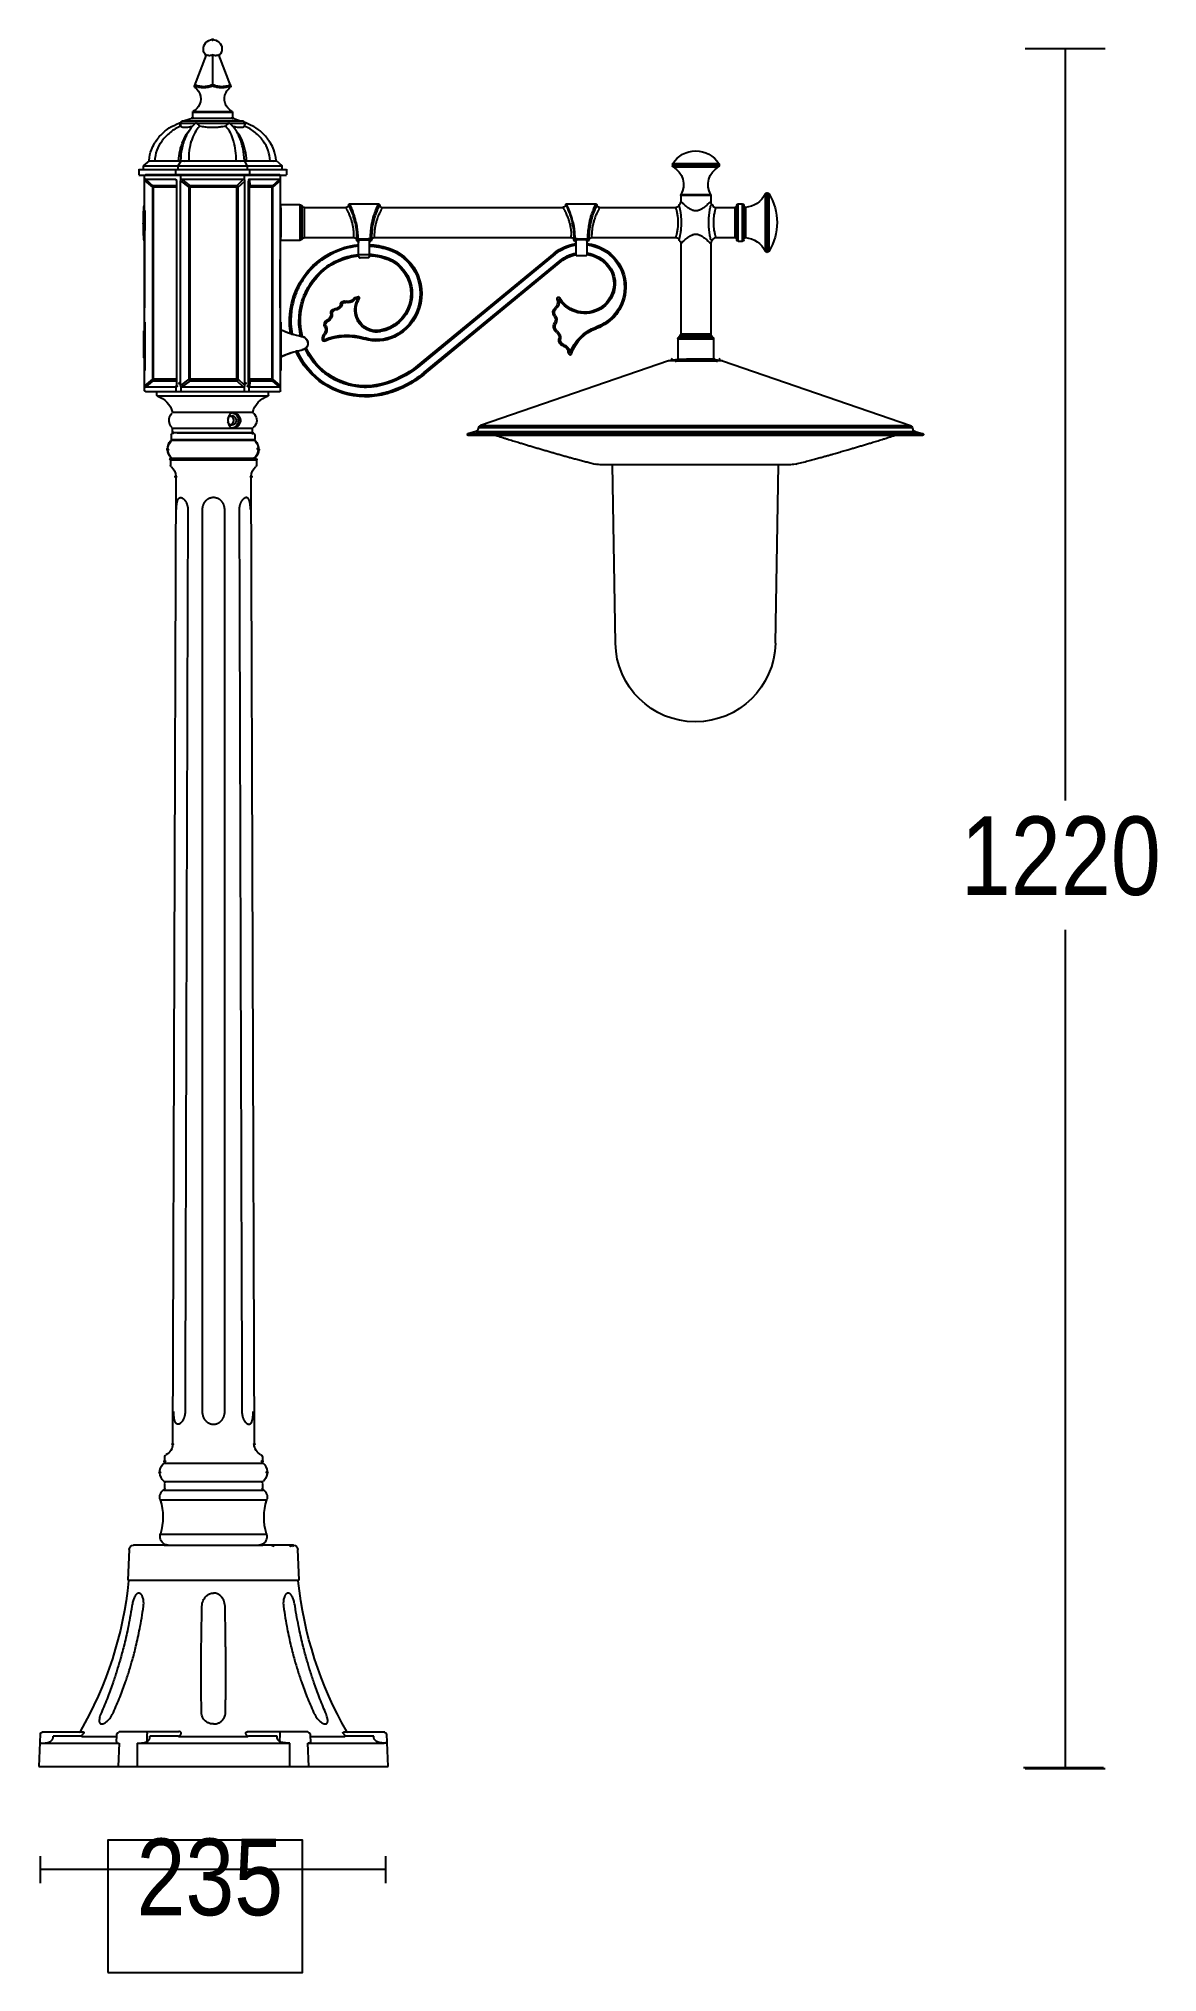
# Model space of a CAD drawing. Extents: x 0 to 177, y 0 to 306.
import ezdxf

# ---------------------------------------------------------------- set-up
doc = ezdxf.new("R2010")
doc.units = 0
doc.layers.add('LIVELLO_1', color=160, linetype='Continuous')
doc.styles.add('STD', font='txt')

# ---------------------------------------------------------------- blocks, each defined once
blk = doc.blocks.new('AI9-BLK1')
at = {"layer": 'LIVELLO_1', "color": 7}
for p, q in [((-63.33, 145.14), (-61.41, 150.09)), ((-60.45, 150.09), (-60.45, 145.3)), ((-57.57, 145.14), (-59.49, 150.09)), ((67.93, 151.13), (80.54, 151.13)), ((74.24, 151.13), (74.24, 32.32)), ((-57.66, 145.1), (-57.71, 145.19)), ((-63.61, 141.06), (-63.61, 140.13)), ((-63.61, 141.06), (-57.29, 141.06)), ((-63.55, 141.16), (-57.35, 141.16)), ((-57.29, 141.06), (-57.29, 140.13)), ((-65.68, 139.35), (-65.49, 139.43)), ((-65.5, 138.89), (-65.68, 139.37)), ((-63.2, 139.26), (-65.53, 139.26)), ((-65.08, 139.71), (-55.83, 139.71)), ((-63.5, 140.13), (-64.89, 139.68)), ((-63.61, 140.13), (-57.29, 140.13)), ((-63.5, 140.13), (-57.4, 140.13)), ((-63.07, 139.37), (-62.53, 138.89)), ((-63.06, 139.35), (-62.97, 139.43)), ((-58.06, 139.26), (-62.84, 139.26)), ((-58.37, 138.89), (-57.84, 139.37)), ((-57.85, 139.37), (-57.95, 139.45)), ((-55.38, 139.26), (-57.71, 139.26)), ((-57.41, 140.16), (-56.03, 139.71)), ((-55.23, 139.37), (-55.42, 139.45)), ((-55.4, 138.89), (-55.22, 139.37)), ((-72.12, 132.03), (-72.12, 131.13)), ((-48.79, 131.96), (-72.12, 131.96)), ((-70.49, 133.38), (-71.4, 132.59)), ((-71.4, 132.59), (-71.4, 132.03)), ((-49.5, 132.53), (-71.4, 132.53)), ((-50.42, 133.33), (-70.49, 133.33)), ((-70.08, 133.33), (-70.48, 133.36)), ((-66.29, 132.03), (-66.29, 131.13)), ((-65.47, 133.33), (-65.93, 132.53)), ((-65.92, 132.59), (-65.92, 132.03)), ((-65.62, 133.33), (-65.47, 133.36)), ((-65.47, 133.36), (-64.92, 133.33)), ((-55.99, 133.33), (-55.44, 133.36)), ((-55.44, 133.36), (-55.29, 133.33)), ((-55.43, 133.33), (-54.98, 132.53)), ((-54.99, 132.61), (-54.99, 132.05)), ((-54.63, 132.05), (-54.63, 131.15)), ((-50.83, 133.33), (-50.42, 133.36)), ((-50.42, 133.4), (-49.5, 132.61)), ((-49.5, 132.61), (-49.5, 132.05)), ((-48.79, 132.05), (-48.79, 131.15)), ((19.57, 132.83), (12.2, 132.83)), ((12.2, 132.83), (12.2, 132.59)), ((19.57, 132.59), (12.2, 132.59)), ((12.24, 132.95), (19.54, 132.95)), ((12.31, 132.4), (19.46, 132.4)), ((19.57, 132.83), (19.57, 132.59)), ((-48.79, 131.05), (-72.12, 131.05)), ((-71.2, 97.04), (-71.2, 131.02)), ((-71.2, 130.26), (-69.97, 129.21)), ((-49.82, 131.13), (-71.08, 131.13)), ((-71.08, 130.46), (-69.9, 129.44)), ((-71.08, 130.46), (-66.24, 130.46)), ((-69.97, 129.21), (-69.97, 98.85)), ((-66.12, 129.21), (-69.97, 129.21)), ((-66.24, 129.44), (-69.9, 129.44)), ((-69.84, 129.21), (-69.84, 98.85)), ((-66.12, 97.92), (-66.12, 130.14)), ((-65.53, 130.22), (-64.21, 129.21)), ((-65.53, 97.85), (-65.53, 130.22)), ((-65.48, 130.44), (-65.48, 131.02)), ((-65.36, 130.46), (-64.02, 129.44)), ((-65.36, 130.46), (-55.55, 130.46)), ((-64.21, 129.21), (-64.21, 98.85)), ((-56.39, 129.21), (-64.21, 129.21)), ((-64.02, 98.62), (-64.02, 129.44)), ((-56.61, 129.44), (-64.02, 129.44)), ((-56.61, 129.44), (-55.55, 130.46)), ((-56.61, 98.62), (-56.61, 129.44)), ((-56.39, 129.21), (-55.37, 130.18)), ((-56.39, 98.85), (-56.39, 129.21)), ((-55.42, 130.43), (-55.42, 131.02)), ((-55.37, 97.87), (-55.37, 130.18)), ((-54.78, 130.17), (-54.66, 129.21)), ((-54.78, 97.89), (-54.78, 130.17)), ((-54.68, 130.46), (-54.54, 129.44)), ((-54.68, 130.46), (-49.82, 130.46)), ((-50.93, 129.21), (-54.66, 129.21)), ((-51, 129.44), (-54.54, 129.44)), ((-51.06, 98.85), (-51.06, 129.21)), ((-51, 129.44), (-49.82, 130.46)), ((-50.93, 129.21), (-49.7, 130.26)), ((-50.93, 98.85), (-50.93, 129.21)), ((-49.7, 97.04), (-49.7, 131.02)), ((-71.28, 126.33), (-71.28, 120.68)), ((-71.14, 125.52), (-71.14, 122.37)), ((-49.72, 126.44), (-49.72, 120.8)), ((-46.69, 126.44), (-49.72, 126.44)), ((-49.63, 122.37), (-49.63, 125.52)), ((-46.69, 126.44), (-46.69, 120.8)), ((-46.31, 121.02), (-46.31, 126.23)), ((-45.94, 121.24), (-45.94, 126.01)), ((-45.94, 126.01), (-39.39, 126.01)), ((-38.79, 126.55), (-34.25, 126.55)), ((-33.64, 126.01), (-5.11, 126.01)), ((-4.54, 126.55), (0.1, 126.55)), ((0.7, 126.01), (12.74, 126.01)), ((18.27, 127.9), (13.51, 127.9)), ((13.51, 127.9), (13.51, 126.85)), ((18.24, 128.01), (13.53, 128.01)), ((18.27, 127.9), (18.27, 126.85)), ((19.03, 126.01), (22.12, 126.01)), ((22.12, 121.24), (22.12, 126.01)), ((22.38, 120.91), (22.38, 126.33)), ((22.6, 126.55), (23.25, 126.55)), ((22.6, 120.7), (22.6, 126.55)), ((23.25, 120.7), (23.25, 126.55)), ((23.47, 120.91), (23.47, 126.33)), ((23.74, 126.02), (23.74, 121.23)), ((26.85, 128.11), (26.85, 119.14)), ((27.13, 128.29), (27.18, 128.29)), ((27.18, 118.96), (27.18, 128.29)), ((27.46, 119.11), (27.46, 128.13)), ((-71.21, 122.7), (-71.21, 113.08)), ((-49.7, 113.08), (-49.7, 122.7)), ((-46.69, 120.8), (-49.72, 120.8)), ((-45.94, 121.24), (-38.12, 121.24)), ((-38.12, 121.24), (-38.12, 121.56)), ((-37.69, 121.22), (-37.69, 120.85)), ((-37.56, 120.7), (-37.56, 120.88)), ((-37.52, 121.08), (-37.52, 120.97)), ((-37.38, 118.27), (-37.38, 120.68)), ((-37.16, 121.06), (-35.87, 121.06)), ((-37.16, 120.87), (-35.87, 120.87)), ((-35.65, 118.27), (-35.65, 120.68)), ((-35.51, 121.08), (-35.51, 120.97)), ((-35.48, 120.88), (-35.48, 120.7)), ((-35.34, 120.85), (-35.34, 121.22)), ((-34.91, 121.56), (-34.91, 121.24)), ((-34.91, 121.24), (-3.81, 121.24)), ((-3.81, 121.24), (-3.81, 121.59)), ((-3.38, 121.23), (-3.38, 120.82)), ((-3.25, 120.92), (-3.25, 121.12)), ((-3.25, 120.7), (-3.25, 120.87)), ((-3.05, 120.67), (-3.05, 118.58)), ((-2.84, 121.06), (-1.53, 121.06)), ((-1.53, 120.87), (-2.84, 120.87)), ((-1.32, 120.67), (-1.32, 118.57)), ((-1.17, 120.97), (-1.17, 121.08)), ((-1.14, 120.88), (-1.14, 120.7)), ((-0.99, 120.85), (-0.99, 121.22)), ((-0.57, 121.56), (-0.57, 121.24)), ((-0.57, 121.24), (12.74, 121.24)), ((13.51, 120.4), (13.51, 106.02)), ((18.27, 120.4), (18.27, 106.02)), ((19.03, 121.24), (22.12, 121.24)), ((22.6, 120.7), (23.25, 120.7)), ((-71.21, 117.77), (-71.21, 110.13)), ((-49.76, 110.13), (-49.76, 117.77)), ((-35.65, 118.51), (-37.38, 118.51)), ((-37.16, 118.08), (-35.87, 118.08)), ((-35.87, 118.06), (-37.16, 118.06)), ((-6.48, 118.79), (-28.07, 101.02)), ((-6.34, 118.61), (-27.92, 100.84)), ((-27.11, 99.86), (-5.53, 117.63)), ((-26.96, 99.68), (-5.39, 117.45)), ((-3.05, 118.57), (-3.05, 118.54)), ((-1.53, 118.35), (-2.84, 118.35)), ((27.13, 118.96), (27.18, 118.96)), ((-71.14, 107.88), (-71.14, 100.23)), ((-49.63, 100.23), (-49.63, 107.88)), ((-71.28, 106.56), (-71.34, 106.53)), ((-71.34, 102.24), (-71.34, 106.53)), ((-71.28, 106.56), (-71.28, 102.21)), ((-49.72, 106.7), (-49.72, 102.37)), ((-49.72, 106.7), (-49.7, 106.68)), ((-49.7, 102.4), (-49.7, 106.68)), ((-48.12, 106.05), (-48.14, 106.07)), ((13.07, 105.23), (18.7, 105.23)), ((13.07, 105.23), (13.07, 101.94)), ((13.2, 105.54), (13.38, 105.71)), ((13.2, 105.54), (18.57, 105.54)), ((13.38, 105.71), (18.39, 105.71)), ((13.51, 106.02), (18.27, 106.02)), ((18.57, 105.54), (18.39, 105.71)), ((18.7, 105.23), (18.7, 101.94)), ((-71.28, 102.21), (-71.34, 102.24)), ((-49.72, 102.37), (-49.7, 102.4)), ((11.56, 101.75), (-18.15, 91.53)), ((20.09, 101.75), (11.56, 101.75)), ((11.98, 101.8), (19.76, 101.8)), ((19.47, 101.79), (12.19, 101.79)), ((19.25, 101.74), (12.68, 101.74)), ((12.98, 101.81), (19.01, 101.81)), ((13.07, 101.94), (18.7, 101.94)), ((13.12, 102.01), (14.43, 102.01)), ((13.88, 101.94), (14.89, 101.94)), ((18.53, 102.01), (14.44, 102.01)), ((18.05, 101.94), (14.9, 101.94)), ((20.09, 101.75), (49.8, 91.53)), ((-69.97, 98.85), (-71.2, 97.8)), ((-69.9, 98.62), (-71.08, 97.6)), ((-66.12, 98.85), (-69.97, 98.85)), ((-69.9, 98.62), (-66.24, 98.62)), ((-64.21, 98.85), (-65.53, 97.85)), ((-64.02, 98.62), (-65.36, 97.6)), ((-56.39, 98.85), (-64.21, 98.85)), ((-64.02, 98.62), (-56.61, 98.62)), ((-55.55, 97.6), (-56.61, 98.62)), ((-55.37, 97.87), (-56.39, 98.85)), ((-54.54, 98.62), (-54.68, 97.6)), ((-50.93, 98.85), (-54.66, 98.85)), ((-54.54, 98.62), (-51, 98.62)), ((-49.82, 97.6), (-51, 98.62)), ((-49.7, 97.8), (-50.93, 98.85)), ((-66.24, 97.6), (-71.08, 97.6)), ((-71.08, 96.93), (-49.82, 96.93)), ((-69.28, 96.33), (-69.28, 96.82)), ((-69.2, 96.22), (-51.7, 96.22)), ((-66.22, 97.04), (-66.22, 97.6)), ((-65.48, 97.62), (-65.48, 97.04)), ((-55.55, 97.6), (-65.36, 97.6)), ((-55.42, 97.04), (-55.42, 97.64)), ((-49.82, 97.6), (-54.68, 97.6)), ((-54.68, 97.04), (-54.68, 97.6)), ((-51.62, 96.33), (-51.62, 96.82)), ((-54.11, 93.62), (-66.79, 93.62)), ((-67.02, 90), (-67.02, 89.35)), ((-67.01, 89.36), (-53.84, 89.36)), ((-66.97, 89.23), (-53.76, 89.23)), ((-66.77, 91.11), (-54.13, 91.11)), ((-66.77, 90.52), (-66.77, 91.11)), ((-54.33, 90.4), (-66.68, 90.4)), ((-66.06, 90.4), (-66.68, 90.34)), ((-66.06, 90.4), (-54.76, 90.4)), ((-65.67, 90.4), (-55.27, 90.4)), ((-54.76, 90.4), (-54.13, 90.34)), ((-54.18, 91.11), (-54.18, 90.51)), ((-53.8, 90), (-53.8, 89.35)), ((-20.19, 90.19), (-20.19, 90.07)), ((-18.87, 90.6), (-20.14, 90.26)), ((51.79, 90.26), (-20.14, 90.26)), ((-20.12, 90), (51.77, 90)), ((-18.87, 90.6), (50.52, 90.6)), ((-18.46, 91.2), (-18.53, 90.93)), ((50.1, 91.2), (-18.46, 91.2)), ((-18.15, 91.53), (49.8, 91.53)), ((50.1, 91.2), (50.18, 90.93)), ((50.52, 90.6), (51.79, 90.26)), ((51.84, 90.19), (51.84, 90.07)), ((-67.09, 86.18), (-67.09, 85.23)), ((-67.03, 86.12), (-53.6, 86.12)), ((-67.01, 86.39), (-53.84, 86.39)), ((-53.54, 86.18), (-53.54, 85.23)), ((-66.28, 83.66), (-66.79, -69.52)), ((-53.83, -69.52), (-54.35, 83.66)), ((30.58, 85.34), (1.07, 85.34)), ((3.19, 57.14), (2.7, 85.34)), ((28.45, 57.14), (28.94, 85.34)), ((74.24, 11.89), (74.24, -120.65)), ((-68.17, -72.4), (-52.48, -72.4)), ((-68.06, -71.37), (-68.06, -72.14)), ((-52.57, -71.37), (-52.57, -72.14)), ((-68.17, -75.32), (-52.48, -75.32)), ((-68.06, -75.63), (-68.06, -76.43)), ((-52.57, -75.63), (-52.57, -76.43)), ((-51.87, -78.25), (-68.78, -78.25)), ((-68.16, -76.66), (-52.47, -76.66)), ((-51.91, -83.66), (-68.74, -83.66)), ((-68.11, -85.36), (-52.51, -85.36)), ((-73.65, -86.04), (-73.83, -90.89)), ((-46.8, -90.89), (-46.97, -86.04)), ((-73.8, -90.9), (-60.31, -90.9)), ((-60.31, -90.9), (-46.83, -90.9)), ((-87.71, -116.53), (-87.64, -115.14)), ((-81.59, -114.92), (-87.41, -114.92)), ((-81.16, -115.51), (-85.65, -115.51)), ((-80.87, -114.92), (-81.59, -114.92)), ((-75.67, -115.62), (-81.08, -115.62)), ((-75.63, -116.37), (-75.58, -115.51)), ((-75.58, -115.51), (-75.56, -115.14)), ((-75.19, -114.81), (-65.8, -114.81)), ((-70.77, -116.37), (-70.8, -115.14)), ((-65.89, -115.51), (-70.38, -115.51)), ((-60.31, -115.62), (-65.72, -115.62)), ((-54.9, -115.62), (-60.31, -115.62)), ((-54.83, -114.81), (-45.43, -114.81)), ((-50.25, -115.51), (-54.74, -115.51)), ((-49.83, -115.14), (-49.86, -116.37)), ((-45.06, -115.14), (-45.04, -115.51)), ((-45.04, -115.51), (-45, -116.37)), ((-39.55, -115.62), (-44.96, -115.62)), ((-39.04, -114.92), (-39.76, -114.92)), ((-34.97, -115.51), (-39.47, -115.51)), ((-33.22, -114.92), (-39.04, -114.92)), ((-32.99, -115.14), (-32.92, -116.53)), ((-87.73, -116.53), (-87.93, -120.33)), ((-87.3, -116.63), (-75.22, -116.63)), ((-75.22, -116.63), (-75.38, -120.33)), ((-72.39, -116.63), (-72.39, -120.33)), ((-72.39, -116.63), (-60.31, -116.63)), ((-60.31, -116.63), (-48.23, -116.63)), ((-48.23, -120.33), (-48.23, -116.63)), ((-45.25, -120.33), (-45.41, -116.63)), ((-45.41, -116.63), (-33.33, -116.63)), ((-32.7, -120.33), (-32.9, -116.53)), ((-87.93, -120.33), (-75.38, -120.33)), ((-75.38, -120.33), (-72.39, -120.33)), ((-72.39, -120.33), (-60.31, -120.33)), ((-60.31, -120.33), (-48.23, -120.33)), ((-48.23, -120.33), (-45.25, -120.33)), ((-45.25, -120.33), (-32.7, -120.33)), ((67.66, -120.49), (80.27, -120.49)), ((67.93, -120.63), (80.54, -120.63)), ((-87.69, -134.48), (-87.69, -138.75)), ((-33.14, -136.61), (-87.69, -136.61)), ((-33.14, -134.48), (-33.14, -138.75))]:
    blk.add_line(p, q, dxfattribs=at)
for points in [[(-59.49, 150.09), (-59.55, 150.05), (-59.6, 150.03), (-59.66, 150.02), (-59.73, 150), (-59.78, 149.99), (-59.85, 149.99), (-59.92, 149.98), (-59.98, 149.98), (-60.05, 149.99), (-60.12, 149.99), (-60.19, 150), (-60.25, 150.02), (-60.32, 150.03), (-60.38, 150.05), (-60.45, 150.09), (-60.51, 150.06), (-60.56, 150.04), (-60.62, 150.03), (-60.67, 150.01), (-60.73, 150), (-60.78, 149.99), (-60.84, 149.99), (-60.9, 149.98), (-60.95, 149.98), (-61.01, 149.98), (-61.06, 149.99), (-61.11, 149.99), (-61.17, 150), (-61.22, 150.01), (-61.27, 150.03), (-61.31, 150.04), (-61.36, 150.06), (-61.41, 150.09)], [(-63.13, 145.19), (-63.23, 145.05), (-63.26, 145.01), (-63.32, 144.95)], [(-60.45, 145.36), (-60.67, 145.3), (-60.89, 145.24), (-61.09, 145.19), (-61.28, 145.15), (-61.47, 145.12), (-61.65, 145.1), (-61.83, 145.08), (-62.01, 145.08), (-62.18, 145.1), (-62.35, 145.12), (-62.53, 145.15), (-62.71, 145.19), (-62.9, 145.24), (-63.1, 145.3), (-63.3, 145.36)], [(-63.28, 145.36), (-63.28, 145.35), (-63.3, 145.33), (-63.3, 145.31), (-63.3, 145.3), (-63.3, 145.28), (-63.3, 145.26), (-63.28, 145.24), (-63.28, 145.22), (-63.27, 145.19), (-63.26, 145.17), (-63.22, 145.15), (-63.2, 145.14), (-63.18, 145.12), (-63.15, 145.11), (-63.12, 145.09)], [(-60.45, 145.15), (-60.59, 145.12), (-60.73, 145.08), (-60.87, 145.05), (-61.01, 145.02), (-61.15, 144.98), (-61.29, 144.96), (-61.42, 144.94), (-61.56, 144.92), (-61.69, 144.91), (-61.83, 144.91), (-61.96, 144.91), (-62.1, 144.91), (-62.23, 144.92), (-62.36, 144.94), (-62.48, 144.96), (-62.61, 144.98), (-62.74, 145.02), (-62.87, 145.05), (-62.99, 145.08), (-63.11, 145.12), (-63.23, 145.15)], [(-57.61, 145.36), (-57.81, 145.3), (-58, 145.24), (-58.2, 145.19), (-58.38, 145.15), (-58.56, 145.12), (-58.73, 145.1), (-58.91, 145.08), (-59.07, 145.08), (-59.25, 145.1), (-59.44, 145.12), (-59.62, 145.15), (-59.82, 145.19), (-60.02, 145.24), (-60.23, 145.3), (-60.45, 145.36)], [(-57.67, 145.15), (-57.79, 145.12), (-57.92, 145.08), (-58.04, 145.05), (-58.16, 145.02), (-58.29, 144.98), (-58.42, 144.96), (-58.55, 144.94), (-58.68, 144.92), (-58.81, 144.91), (-58.94, 144.91), (-59.08, 144.91), (-59.22, 144.91), (-59.35, 144.92), (-59.48, 144.94), (-59.62, 144.96), (-59.76, 144.98), (-59.9, 145.02), (-60.04, 145.05), (-60.18, 145.08), (-60.31, 145.12), (-60.45, 145.15)], [(-57.62, 145.36), (-57.6, 145.35), (-57.6, 145.33), (-57.6, 145.31), (-57.6, 145.3), (-57.6, 145.28), (-57.6, 145.26), (-57.62, 145.24), (-57.62, 145.22), (-57.63, 145.19), (-57.65, 145.17), (-57.68, 145.15), (-57.7, 145.14), (-57.73, 145.12), (-57.75, 145.11), (-57.78, 145.09)], [(-63.52, 140.13), (-60.45, 140.13), (-57.38, 140.13)], [(-54.66, 129.21), (-54.66, 98.85), (-54.78, 97.89)], [(-3.05, 118.57), (-3.05, 118.57), (-3.05, 118.58)], [(-45.65, 103.83), (-45.66, 103.83), (-45.67, 103.83)], [(-68.11, -85.36), (-69.68, -85.36), (-72.79, -85.36), (-72.96, -85.36)], [(-47.66, -85.36), (-47.84, -85.36), (-50.94, -85.36), (-52.51, -85.36)]]:
    blk.add_lwpolyline(points, dxfattribs=at)
blk.add_lwpolyline([(-77.03, -152.85), (-46.27, -152.85), (-46.27, -131.98), (-77.03, -131.98)], close=True, dxfattribs=at)
for centre, radius in [((-57.29, 140.13), 0.106), ((-57.29, 140.13), 0.106), ((18.05, 101.94), 0.0668), ((-55.3, 98.22), 0.104), ((-55.3, 98.22), 0.104), ((-66.71, 90.4), 0.103), ((-54.17, 90.35), 0.104), ((-67.58, 87.87), 0.103), ((-67.01, 86.39), 0.103), ((-53.84, 86.39), 0.103), ((-53.55, 86.18), 0.108)]:
    blk.add_circle(centre, radius, dxfattribs=at)
for centre, major_axis, ratio in [((-60.45, 152.51), (-0.105, 0), 0.987731), ((-63.61, 140.13), (-0.003, -0.106), 0.967073), ((-66.11, 97.77), (-0.105, 0), 0.961396), ((-66.11, 97.77), (-0.105, 0), 0.961396), ((-65.66, 98.22), (-0.105, 0), 0.987731), ((-54.85, 97.77), (-0.103, 0), 0.979889), ((-54.85, 97.77), (-0.103, 0), 0.979889), ((29.64, 98.46), (0.0021, -0.0105), 0.932939), ((51.53, 90), (-0.0026, -0.0107), 0.956282), ((-67.54, 87.74), (-0.105, 0), 0.987753), ((-67.08, 86.18), (-0.003, -0.109), 0.974368), ((-53.27, 87.87), (-0.002, -0.103), 0.98229), ((-53.19, 87.74), (-0.001, -0.103), 0.9866), ((-66.28, 83.48), (0, -0.111), 0.952012), ((-54.35, 83.48), (0.004, -0.111), 0.962985), ((-66.78, -69.4), (-0.106, 0), 0.97561), ((-53.87, -69.4), (-0.107, 0), 0.963167), ((-68.02, -72.12), (0.002, -0.109), 0.970473), ((-52.61, -72.12), (-0.001, -0.109), 0.988025), ((-68.79, -73.83), (0, -0.109), 0.973101), ((-51.84, -73.83), (0.003, -0.109), 0.97279), ((-50.92, -85.45), (0, -0.109), 0.97619), ((-48.1, -85.45), (0.003, -0.109), 0.975876), ((-48.06, -85.45), (-0.003, -0.109), 0.975876), ((-47.81, -85.45), (0.001, -0.109), 0.988025)]:
    blk.add_ellipse(centre, major_axis=major_axis, ratio=ratio, dxfattribs=at)
for points, knots in [([(-61.45, 149.98), (-62.04, 150.53), (-62.08, 151.45), (-61.52, 152.05), (-60.97, 152.64), (-60.04, 152.67), (-59.45, 152.12), (-58.86, 151.57), (-58.82, 150.64), (-59.38, 150.05), (-59.4, 150.02), (-59.42, 150), (-59.45, 149.98)], [0, 0, 0, 0, 1, 1, 1, 2, 2, 2, 3, 3, 3, 4, 4, 4, 4]), ([(-63.29, 145.01), (-62.27, 144.3), (-62.01, 142.9), (-62.73, 141.88), (-62.94, 141.58), (-63.22, 141.33), (-63.55, 141.16)], [0, 0, 0, 0, 1, 1, 1, 2, 2, 2, 2]), ([(-57.35, 141.16), (-58.46, 141.73), (-58.9, 143.09), (-58.33, 144.19), (-58.16, 144.52), (-57.91, 144.8), (-57.61, 145.01)], [0, 0, 0, 0, 1, 1, 1, 2, 2, 2, 2]), ([(-70.48, 133.41), (-70.44, 134.09), (-70.3, 134.64), (-70.12, 135.11), (-69.98, 135.49), (-69.81, 135.81), (-69.61, 136.14), (-69.31, 136.63), (-68.95, 137.14), (-68.49, 137.6), (-67.81, 138.3), (-66.93, 138.88), (-65.68, 139.35)], [0, 0, 0, 0, 1, 1, 1, 2, 2, 2, 3, 3, 3, 4, 4, 4, 4]), ([(-65.5, 138.84), (-66.1, 138.58), (-66.66, 138.25), (-67.16, 137.85), (-67.65, 137.46), (-68.08, 137.01), (-68.43, 136.51)], [0, 0, 0, 0, 1, 1, 1, 2, 2, 2, 2]), ([(-63.67, 138.78), (-63.88, 138.74), (-64.06, 138.7), (-64.23, 138.67), (-64.37, 138.65), (-64.5, 138.63), (-64.62, 138.62), (-64.69, 138.61), (-64.76, 138.61), (-64.84, 138.61), (-64.9, 138.61), (-64.96, 138.61), (-65.03, 138.62), (-65.07, 138.62), (-65.12, 138.63), (-65.17, 138.63), (-65.2, 138.65), (-65.24, 138.65), (-65.28, 138.67), (-65.32, 138.69), (-65.36, 138.7), (-65.39, 138.73), (-65.43, 138.75), (-65.47, 138.78), (-65.5, 138.84)], [0, 0, 0, 0, 1, 1, 1, 2, 2, 2, 3, 3, 3, 4, 4, 4, 5, 5, 5, 6, 6, 6, 7, 7, 7, 8, 8, 8, 8]), ([(-65.47, 133.41), (-65.45, 134.07), (-65.37, 134.65), (-65.27, 135.19), (-65.19, 135.57), (-65.1, 135.93), (-65.01, 136.24), (-64.96, 136.4), (-64.91, 136.55), (-64.85, 136.71), (-64.79, 136.86), (-64.73, 137.02), (-64.66, 137.18), (-64.58, 137.38), (-64.48, 137.57), (-64.38, 137.76), (-64.25, 137.99), (-64.11, 138.22), (-63.97, 138.41)], [0, 0, 0, 0, 1, 1, 1, 2, 2, 2, 3, 3, 3, 4, 4, 4, 5, 5, 5, 6, 6, 6, 6]), ([(-64.35, 137.89), (-64.22, 138.06), (-64.1, 138.23), (-63.97, 138.41), (-63.71, 138.76), (-63.42, 139.09), (-63.06, 139.35)], [0, 0, 0, 0, 1, 1, 1, 2, 2, 2, 2]), ([(-62.49, 138.84), (-62.8, 138.54), (-63.06, 138.18), (-63.27, 137.79), (-63.48, 137.39), (-63.64, 136.96), (-63.77, 136.51)], [0, 0, 0, 0, 1, 1, 1, 2, 2, 2, 2]), ([(-58.41, 138.84), (-58.73, 138.77), (-59.01, 138.72), (-59.28, 138.69), (-59.51, 138.65), (-59.73, 138.63), (-59.95, 138.62), (-60.12, 138.61), (-60.28, 138.61), (-60.45, 138.61), (-60.62, 138.61), (-60.78, 138.61), (-60.95, 138.62), (-61.17, 138.63), (-61.4, 138.65), (-61.62, 138.69), (-61.9, 138.72), (-62.17, 138.77), (-62.49, 138.84)], [0, 0, 0, 0, 1, 1, 1, 2, 2, 2, 3, 3, 3, 4, 4, 4, 5, 5, 5, 6, 6, 6, 6]), ([(-57.13, 136.51), (-57.26, 136.96), (-57.42, 137.39), (-57.63, 137.79), (-57.84, 138.18), (-58.1, 138.54), (-58.41, 138.84)], [0, 0, 0, 0, 1, 1, 1, 2, 2, 2, 2]), ([(-55.4, 138.84), (-55.43, 138.78), (-55.47, 138.75), (-55.51, 138.72), (-55.55, 138.7), (-55.59, 138.68), (-55.63, 138.67), (-55.67, 138.65), (-55.71, 138.64), (-55.75, 138.63), (-55.79, 138.62), (-55.85, 138.62), (-55.89, 138.61), (-55.96, 138.61), (-56.02, 138.61), (-56.09, 138.61), (-56.17, 138.61), (-56.25, 138.62), (-56.33, 138.62), (-56.45, 138.63), (-56.58, 138.65), (-56.71, 138.68), (-56.88, 138.7), (-57.04, 138.74), (-57.23, 138.78)], [0, 0, 0, 0, 1, 1, 1, 2, 2, 2, 3, 3, 3, 4, 4, 4, 5, 5, 5, 6, 6, 6, 7, 7, 7, 8, 8, 8, 8]), ([(-55.43, 133.41), (-55.46, 134.07), (-55.53, 134.65), (-55.63, 135.19), (-55.71, 135.57), (-55.8, 135.93), (-55.89, 136.24), (-55.94, 136.4), (-55.99, 136.55), (-56.05, 136.71), (-56.11, 136.86), (-56.17, 137.02), (-56.24, 137.18), (-56.32, 137.38), (-56.42, 137.57), (-56.53, 137.76), (-56.65, 137.99), (-56.8, 138.22), (-56.93, 138.41)], [0, 0, 0, 0, 1, 1, 1, 2, 2, 2, 3, 3, 3, 4, 4, 4, 5, 5, 5, 6, 6, 6, 6]), ([(-52.47, 136.51), (-52.82, 137.01), (-53.25, 137.46), (-53.74, 137.85), (-54.24, 138.25), (-54.8, 138.58), (-55.4, 138.84)], [0, 0, 0, 0, 1, 1, 1, 2, 2, 2, 2]), ([(-50.41, 133.41), (-50.46, 134.09), (-50.6, 134.64), (-50.78, 135.11), (-50.92, 135.49), (-51.09, 135.81), (-51.29, 136.14), (-51.59, 136.63), (-51.96, 137.14), (-52.41, 137.6), (-53.1, 138.3), (-53.97, 138.88), (-55.22, 139.35)], [0, 0, 0, 0, 1, 1, 1, 2, 2, 2, 3, 3, 3, 4, 4, 4, 4]), ([(-69.53, 133.38), (-69.52, 133.95), (-69.41, 134.51), (-69.22, 135.04), (-69.03, 135.56), (-68.76, 136.06), (-68.43, 136.51)], [0, 0, 0, 0, 1, 1, 1, 2, 2, 2, 2]), ([(-65.82, 133.38), (-65.79, 133.92), (-65.71, 134.45), (-65.6, 134.97), (-65.48, 135.5), (-65.32, 136.02), (-65.11, 136.51)], [0, 0, 0, 0, 1, 1, 1, 2, 2, 2, 2]), ([(-64.16, 133.38), (-64.18, 133.94), (-64.16, 134.47), (-64.09, 135), (-64.02, 135.52), (-63.92, 136.03), (-63.77, 136.51)], [0, 0, 0, 0, 1, 1, 1, 2, 2, 2, 2]), ([(-56.74, 133.38), (-56.72, 133.92), (-56.74, 134.44), (-56.81, 134.97), (-56.87, 135.49), (-56.98, 136.01), (-57.13, 136.51)], [0, 0, 0, 0, 1, 1, 1, 2, 2, 2, 2]), ([(-55.08, 133.38), (-55.12, 133.94), (-55.19, 134.48), (-55.31, 135.01), (-55.43, 135.53), (-55.59, 136.04), (-55.79, 136.51)], [0, 0, 0, 0, 1, 1, 1, 2, 2, 2, 2]), ([(-51.37, 133.38), (-51.38, 133.92), (-51.49, 134.47), (-51.67, 135), (-51.86, 135.54), (-52.13, 136.04), (-52.47, 136.51)], [0, 0, 0, 0, 1, 1, 1, 2, 2, 2, 2]), ([(-71.08, 130.46), (-71.11, 130.46), (-71.15, 130.44), (-71.17, 130.4), (-71.2, 130.36), (-71.2, 130.31), (-71.2, 130.26)], [0, 0, 0, 0, 1, 1, 1, 2, 2, 2, 2]), ([(-49.7, 130.26), (-49.7, 130.31), (-49.7, 130.36), (-49.73, 130.4), (-49.75, 130.44), (-49.79, 130.46), (-49.82, 130.46)], [0, 0, 0, 0, 1, 1, 1, 2, 2, 2, 2]), ([(-71.28, 126.33), (-71.3, 126.28), (-71.33, 126.23), (-71.34, 126.18), (-71.36, 126.14), (-71.36, 126.09), (-71.36, 126.04), (-71.36, 125.98), (-71.36, 125.92), (-71.36, 125.86), (-71.37, 125.81), (-71.37, 125.75), (-71.39, 125.69), (-71.39, 125.69), (-71.39, 125.48), (-71.39, 125.48), (-71.4, 125.41), (-71.4, 125.34), (-71.4, 125.28), (-71.41, 125.15), (-71.42, 125.03), (-71.42, 124.91), (-71.42, 124.79), (-71.43, 124.65), (-71.43, 124.52), (-71.43, 124.52), (-71.43, 123.99), (-71.43, 123.99), (-71.43, 123.8), (-71.45, 123.6), (-71.45, 123.41)], [0, 0, 0, 0, 1, 1, 1, 2, 2, 2, 3, 3, 3, 4, 4, 4, 5, 5, 5, 6, 6, 6, 7, 7, 7, 8, 8, 8, 9, 9, 9, 10, 10, 10, 10]), ([(-49.72, 126.44), (-49.71, 126.39), (-49.7, 126.35), (-49.7, 126.3), (-49.7, 126.25), (-49.7, 126.21), (-49.7, 126.16), (-49.7, 126.1), (-49.7, 126.05), (-49.7, 125.99), (-49.69, 125.94), (-49.69, 125.88), (-49.69, 125.82), (-49.69, 125.82), (-49.69, 125.62), (-49.69, 125.62), (-49.68, 125.56), (-49.68, 125.49), (-49.68, 125.42), (-49.68, 125.31), (-49.68, 125.19), (-49.68, 125.07), (-49.68, 124.95), (-49.67, 124.82), (-49.67, 124.7), (-49.67, 124.7), (-49.67, 124.19), (-49.67, 124.19), (-49.67, 124), (-49.67, 123.81), (-49.67, 123.62)], [0, 0, 0, 0, 1, 1, 1, 2, 2, 2, 3, 3, 3, 4, 4, 4, 5, 5, 5, 6, 6, 6, 7, 7, 7, 8, 8, 8, 9, 9, 9, 10, 10, 10, 10]), ([(-38.96, 126.39), (-38.97, 126.34), (-38.99, 126.29), (-39.01, 126.25), (-39.03, 126.2), (-39.06, 126.15), (-39.11, 126.12), (-39.15, 126.08), (-39.19, 126.05), (-39.24, 126.04), (-39.28, 126.02), (-39.34, 126.01), (-39.39, 126.01)], [0, 0, 0, 0, 1, 1, 1, 2, 2, 2, 3, 3, 3, 4, 4, 4, 4]), ([(-38.12, 121.56), (-38.13, 121.7), (-38.13, 121.85), (-38.14, 122), (-38.15, 122.15), (-38.16, 122.3), (-38.17, 122.45), (-38.19, 122.62), (-38.22, 122.8), (-38.25, 122.98), (-38.29, 123.15), (-38.33, 123.33), (-38.37, 123.51), (-38.42, 123.68), (-38.47, 123.86), (-38.52, 124.03), (-38.57, 124.18), (-38.62, 124.34), (-38.68, 124.49), (-38.73, 124.61), (-38.77, 124.71), (-38.82, 124.82), (-38.86, 124.93), (-38.91, 125.04), (-38.96, 125.14), (-38.98, 125.2), (-39.01, 125.26), (-39.04, 125.32), (-39.07, 125.38), (-39.1, 125.43), (-39.13, 125.5), (-39.15, 125.54), (-39.17, 125.6), (-39.2, 125.64), (-39.22, 125.69), (-39.25, 125.74), (-39.27, 125.78), (-39.29, 125.82), (-39.31, 125.86), (-39.33, 125.9), (-39.35, 125.93), (-39.37, 125.97), (-39.39, 126.01)], [0, 0, 0, 0, 1, 1, 1, 2, 2, 2, 3, 3, 3, 4, 4, 4, 5, 5, 5, 6, 6, 6, 7, 7, 7, 8, 8, 8, 9, 9, 9, 10, 10, 10, 11, 11, 11, 12, 12, 12, 13, 13, 13, 14, 14, 14, 14]), ([(-38.96, 126.39), (-38.96, 126.4), (-38.96, 126.41), (-38.96, 126.42), (-38.96, 126.43), (-38.95, 126.44), (-38.95, 126.45), (-38.95, 126.45), (-38.95, 126.45), (-38.94, 126.46), (-38.94, 126.46), (-38.94, 126.46), (-38.93, 126.47), (-38.93, 126.48), (-38.93, 126.48), (-38.92, 126.49), (-38.91, 126.5), (-38.91, 126.5), (-38.91, 126.5), (-38.9, 126.5), (-38.9, 126.52), (-38.9, 126.52), (-38.89, 126.52), (-38.89, 126.52), (-38.89, 126.52)], [0, 0, 0, 0, 1, 1, 1, 2, 2, 2, 3, 3, 3, 4, 4, 4, 5, 5, 5, 6, 6, 6, 7, 7, 7, 8, 8, 8, 8]), ([(-38.96, 126.39), (-38.96, 126.4), (-38.96, 126.41), (-38.96, 126.42), (-38.96, 126.43), (-38.95, 126.44), (-38.95, 126.45), (-38.95, 126.45), (-38.95, 126.45), (-38.94, 126.46), (-38.94, 126.46), (-38.94, 126.46), (-38.93, 126.47), (-38.93, 126.48), (-38.92, 126.48), (-38.92, 126.49), (-38.91, 126.49), (-38.91, 126.5), (-38.91, 126.5), (-38.9, 126.51), (-38.9, 126.52), (-38.9, 126.52), (-38.89, 126.52), (-38.89, 126.52), (-38.89, 126.52)], [0, 0, 0, 0, 1, 1, 1, 2, 2, 2, 3, 3, 3, 4, 4, 4, 5, 5, 5, 6, 6, 6, 7, 7, 7, 8, 8, 8, 8]), ([(-37.95, 123.58), (-37.99, 123.78), (-38.04, 123.97), (-38.09, 124.17), (-38.15, 124.34), (-38.19, 124.51), (-38.25, 124.69), (-38.3, 124.82), (-38.34, 124.94), (-38.39, 125.06), (-38.43, 125.19), (-38.48, 125.3), (-38.52, 125.42), (-38.55, 125.48), (-38.57, 125.55), (-38.6, 125.62), (-38.63, 125.69), (-38.66, 125.75), (-38.69, 125.82), (-38.71, 125.87), (-38.74, 125.92), (-38.76, 125.98), (-38.79, 126.03), (-38.81, 126.09), (-38.84, 126.14), (-38.86, 126.18), (-38.88, 126.22), (-38.9, 126.27), (-38.92, 126.31), (-38.94, 126.35), (-38.96, 126.39)], [0, 0, 0, 0, 1, 1, 1, 2, 2, 2, 3, 3, 3, 4, 4, 4, 5, 5, 5, 6, 6, 6, 7, 7, 7, 8, 8, 8, 9, 9, 9, 10, 10, 10, 10]), ([(-38.89, 126.52), (-38.88, 126.53), (-38.87, 126.53), (-38.86, 126.54), (-38.85, 126.54), (-38.84, 126.54), (-38.83, 126.55), (-38.83, 126.55), (-38.82, 126.55), (-38.81, 126.55), (-38.81, 126.55), (-38.79, 126.55), (-38.79, 126.55)], [0, 0, 0, 0, 1, 1, 1, 2, 2, 2, 3, 3, 3, 4, 4, 4, 4]), ([(-38.89, 126.52), (-38.88, 126.52), (-38.88, 126.53), (-38.87, 126.53), (-38.86, 126.54), (-38.86, 126.54), (-38.86, 126.54)], [0, 0, 0, 0, 1, 1, 1, 2, 2, 2, 2]), ([(-37.78, 123.62), (-37.83, 123.84), (-37.88, 124.05), (-37.93, 124.27), (-37.98, 124.46), (-38.04, 124.66), (-38.1, 124.85), (-38.15, 124.98), (-38.19, 125.12), (-38.24, 125.25), (-38.29, 125.38), (-38.34, 125.51), (-38.39, 125.63), (-38.42, 125.72), (-38.45, 125.79), (-38.48, 125.86), (-38.51, 125.94), (-38.54, 126.02), (-38.57, 126.09), (-38.61, 126.17), (-38.64, 126.23), (-38.67, 126.31), (-38.71, 126.39), (-38.75, 126.45), (-38.79, 126.53)], [0, 0, 0, 0, 1, 1, 1, 2, 2, 2, 3, 3, 3, 4, 4, 4, 5, 5, 5, 6, 6, 6, 7, 7, 7, 8, 8, 8, 8]), ([(-35.25, 123.62), (-35.2, 123.84), (-35.15, 124.05), (-35.1, 124.27), (-35.05, 124.46), (-34.99, 124.66), (-34.93, 124.85), (-34.88, 124.98), (-34.84, 125.12), (-34.79, 125.25), (-34.75, 125.38), (-34.7, 125.51), (-34.65, 125.63), (-34.62, 125.72), (-34.58, 125.79), (-34.56, 125.86), (-34.52, 125.94), (-34.49, 126.02), (-34.46, 126.09), (-34.42, 126.17), (-34.39, 126.23), (-34.36, 126.31), (-34.32, 126.39), (-34.29, 126.45), (-34.25, 126.53)], [0, 0, 0, 0, 1, 1, 1, 2, 2, 2, 3, 3, 3, 4, 4, 4, 5, 5, 5, 6, 6, 6, 7, 7, 7, 8, 8, 8, 8]), ([(-34.07, 126.39), (-34.09, 126.35), (-34.11, 126.31), (-34.13, 126.27), (-34.16, 126.22), (-34.17, 126.18), (-34.2, 126.14), (-34.22, 126.09), (-34.25, 126.03), (-34.27, 125.98), (-34.3, 125.92), (-34.32, 125.87), (-34.34, 125.82), (-34.37, 125.75), (-34.4, 125.69), (-34.43, 125.62), (-34.46, 125.55), (-34.48, 125.48), (-34.52, 125.42), (-34.56, 125.3), (-34.61, 125.19), (-34.65, 125.06), (-34.7, 124.94), (-34.74, 124.82), (-34.78, 124.69), (-34.84, 124.51), (-34.89, 124.34), (-34.94, 124.17), (-34.99, 123.97), (-35.04, 123.78), (-35.09, 123.58)], [0, 0, 0, 0, 1, 1, 1, 2, 2, 2, 3, 3, 3, 4, 4, 4, 5, 5, 5, 6, 6, 6, 7, 7, 7, 8, 8, 8, 9, 9, 9, 10, 10, 10, 10]), ([(-33.64, 126.01), (-33.66, 125.97), (-33.68, 125.93), (-33.7, 125.9), (-33.72, 125.86), (-33.74, 125.82), (-33.76, 125.78), (-33.78, 125.74), (-33.81, 125.69), (-33.84, 125.64), (-33.86, 125.6), (-33.88, 125.54), (-33.9, 125.5), (-33.93, 125.43), (-33.96, 125.38), (-33.99, 125.32), (-34.02, 125.26), (-34.05, 125.2), (-34.08, 125.14), (-34.12, 125.04), (-34.17, 124.93), (-34.21, 124.82), (-34.26, 124.71), (-34.3, 124.61), (-34.35, 124.49), (-34.41, 124.34), (-34.46, 124.18), (-34.52, 124.03), (-34.57, 123.86), (-34.62, 123.68), (-34.66, 123.51), (-34.71, 123.33), (-34.75, 123.15), (-34.78, 122.98), (-34.81, 122.8), (-34.84, 122.62), (-34.86, 122.45), (-34.88, 122.3), (-34.89, 122.15), (-34.89, 122), (-34.9, 121.85), (-34.91, 121.7), (-34.91, 121.56)], [0, 0, 0, 0, 1, 1, 1, 2, 2, 2, 3, 3, 3, 4, 4, 4, 5, 5, 5, 6, 6, 6, 7, 7, 7, 8, 8, 8, 9, 9, 9, 10, 10, 10, 11, 11, 11, 12, 12, 12, 13, 13, 13, 14, 14, 14, 14]), ([(-34.25, 126.55), (-34.22, 126.55), (-34.21, 126.55), (-34.18, 126.54), (-34.16, 126.54), (-34.14, 126.52), (-34.12, 126.5), (-34.11, 126.49), (-34.1, 126.48), (-34.08, 126.45), (-34.08, 126.44), (-34.08, 126.41), (-34.07, 126.39)], [0, 0, 0, 0, 1, 1, 1, 2, 2, 2, 3, 3, 3, 4, 4, 4, 4]), ([(-34.07, 126.39), (-34.06, 126.34), (-34.05, 126.29), (-34.03, 126.25), (-34.01, 126.2), (-33.97, 126.15), (-33.93, 126.12), (-33.89, 126.08), (-33.85, 126.05), (-33.8, 126.04), (-33.75, 126.02), (-33.69, 126.01), (-33.64, 126.01)], [0, 0, 0, 0, 1, 1, 1, 2, 2, 2, 3, 3, 3, 4, 4, 4, 4]), ([(-4.67, 126.43), (-4.69, 126.37), (-4.69, 126.31), (-4.71, 126.26), (-4.74, 126.21), (-4.76, 126.17), (-4.81, 126.13), (-4.85, 126.09), (-4.9, 126.06), (-4.95, 126.04), (-4.99, 126.03), (-5.05, 126.01), (-5.11, 126.01)], [0, 0, 0, 0, 1, 1, 1, 2, 2, 2, 3, 3, 3, 4, 4, 4, 4]), ([(-5.11, 126.01), (-5.09, 125.97), (-5.06, 125.94), (-5.05, 125.9), (-5.03, 125.86), (-5.01, 125.82), (-4.98, 125.78), (-4.96, 125.74), (-4.93, 125.69), (-4.91, 125.64), (-4.88, 125.6), (-4.86, 125.55), (-4.83, 125.5), (-4.8, 125.44), (-4.77, 125.38), (-4.75, 125.32), (-4.72, 125.27), (-4.69, 125.2), (-4.66, 125.15), (-4.61, 125.05), (-4.56, 124.94), (-4.52, 124.83), (-4.47, 124.72), (-4.42, 124.61), (-4.38, 124.5), (-4.32, 124.35), (-4.26, 124.19), (-4.21, 124.04), (-4.15, 123.86), (-4.11, 123.69), (-4.06, 123.52)], [0, 0, 0, 0, 1, 1, 1, 2, 2, 2, 3, 3, 3, 4, 4, 4, 5, 5, 5, 6, 6, 6, 7, 7, 7, 8, 8, 8, 9, 9, 9, 10, 10, 10, 10]), ([(-4.67, 126.43), (-4.67, 126.44), (-4.67, 126.46), (-4.66, 126.48), (-4.65, 126.5), (-4.64, 126.52), (-4.62, 126.52), (-4.61, 126.54), (-4.6, 126.54), (-4.58, 126.54), (-4.57, 126.55), (-4.55, 126.55), (-4.55, 126.55)], [0, 0, 0, 0, 1, 1, 1, 2, 2, 2, 3, 3, 3, 4, 4, 4, 4]), ([(-4.67, 126.43), (-4.65, 126.39), (-4.63, 126.33), (-4.61, 126.3), (-4.59, 126.25), (-4.56, 126.21), (-4.55, 126.17), (-4.52, 126.11), (-4.49, 126.06), (-4.46, 126), (-4.44, 125.95), (-4.41, 125.9), (-4.39, 125.84), (-4.36, 125.78), (-4.33, 125.71), (-4.31, 125.64), (-4.28, 125.58), (-4.25, 125.51), (-4.22, 125.44), (-4.17, 125.32), (-4.12, 125.2), (-4.08, 125.08), (-4.03, 124.96), (-3.98, 124.83), (-3.94, 124.71), (-3.88, 124.53), (-3.83, 124.36), (-3.78, 124.18), (-3.73, 123.99), (-3.68, 123.79), (-3.63, 123.59)], [0, 0, 0, 0, 1, 1, 1, 2, 2, 2, 3, 3, 3, 4, 4, 4, 5, 5, 5, 6, 6, 6, 7, 7, 7, 8, 8, 8, 9, 9, 9, 10, 10, 10, 10]), ([(-3.51, 123.62), (-3.56, 123.84), (-3.61, 124.05), (-3.66, 124.27), (-3.72, 124.46), (-3.77, 124.66), (-3.84, 124.85), (-3.88, 124.98), (-3.93, 125.12), (-3.98, 125.26), (-4.03, 125.38), (-4.08, 125.51), (-4.13, 125.64), (-4.16, 125.72), (-4.19, 125.79), (-4.22, 125.87), (-4.26, 125.94), (-4.29, 126.02), (-4.32, 126.09), (-4.35, 126.17), (-4.39, 126.24), (-4.43, 126.31), (-4.46, 126.39), (-4.5, 126.45), (-4.54, 126.53)], [0, 0, 0, 0, 1, 1, 1, 2, 2, 2, 3, 3, 3, 4, 4, 4, 5, 5, 5, 6, 6, 6, 7, 7, 7, 8, 8, 8, 8]), ([(-1.17, 121.08), (-1.16, 121.21), (-1.16, 121.33), (-1.16, 121.46), (-1.16, 121.57), (-1.15, 121.68), (-1.15, 121.79), (-1.14, 121.92), (-1.13, 122.06), (-1.12, 122.2), (-1.1, 122.33), (-1.09, 122.47), (-1.07, 122.61), (-1.05, 122.77), (-1.03, 122.93), (-1.01, 123.09), (-0.98, 123.26), (-0.94, 123.45), (-0.9, 123.62), (-0.86, 123.84), (-0.81, 124.05), (-0.76, 124.27), (-0.71, 124.46), (-0.65, 124.66), (-0.58, 124.85), (-0.54, 124.98), (-0.5, 125.12), (-0.45, 125.25), (-0.4, 125.38), (-0.35, 125.51), (-0.3, 125.63), (-0.27, 125.72), (-0.24, 125.79), (-0.21, 125.86), (-0.18, 125.94), (-0.14, 126.02), (-0.11, 126.09), (-0.08, 126.17), (-0.05, 126.23), (-0.01, 126.31), (0.02, 126.39), (0.06, 126.45), (0.1, 126.53)], [0, 0, 0, 0, 1, 1, 1, 2, 2, 2, 3, 3, 3, 4, 4, 4, 5, 5, 5, 6, 6, 6, 7, 7, 7, 8, 8, 8, 9, 9, 9, 10, 10, 10, 11, 11, 11, 12, 12, 12, 13, 13, 13, 14, 14, 14, 14]), ([(0.28, 126.39), (0.25, 126.35), (0.23, 126.31), (0.22, 126.27), (0.19, 126.22), (0.17, 126.18), (0.15, 126.14), (0.13, 126.09), (0.1, 126.03), (0.07, 125.98), (0.05, 125.92), (0.02, 125.87), (0, 125.82), (-0.03, 125.75), (-0.06, 125.69), (-0.09, 125.62), (-0.11, 125.55), (-0.14, 125.48), (-0.17, 125.42), (-0.22, 125.3), (-0.26, 125.19), (-0.3, 125.06), (-0.35, 124.94), (-0.39, 124.82), (-0.44, 124.69), (-0.49, 124.51), (-0.54, 124.34), (-0.59, 124.17), (-0.65, 123.97), (-0.69, 123.78), (-0.74, 123.58)], [0, 0, 0, 0, 1, 1, 1, 2, 2, 2, 3, 3, 3, 4, 4, 4, 5, 5, 5, 6, 6, 6, 7, 7, 7, 8, 8, 8, 9, 9, 9, 10, 10, 10, 10]), ([(0.7, 126.01), (0.68, 125.97), (0.66, 125.93), (0.64, 125.9), (0.62, 125.86), (0.6, 125.82), (0.58, 125.78), (0.56, 125.74), (0.54, 125.69), (0.51, 125.64), (0.49, 125.6), (0.46, 125.54), (0.44, 125.5), (0.41, 125.43), (0.38, 125.38), (0.35, 125.32), (0.32, 125.26), (0.29, 125.2), (0.27, 125.14), (0.22, 125.04), (0.17, 124.93), (0.13, 124.82), (0.08, 124.71), (0.04, 124.61), (-0.01, 124.49), (-0.06, 124.34), (-0.12, 124.18), (-0.17, 124.03), (-0.22, 123.86), (-0.27, 123.68), (-0.32, 123.51)], [0, 0, 0, 0, 1, 1, 1, 2, 2, 2, 3, 3, 3, 4, 4, 4, 5, 5, 5, 6, 6, 6, 7, 7, 7, 8, 8, 8, 9, 9, 9, 10, 10, 10, 10]), ([(0.1, 126.55), (0.13, 126.55), (0.15, 126.55), (0.17, 126.54), (0.19, 126.53), (0.21, 126.52), (0.22, 126.5), (0.24, 126.49), (0.25, 126.47), (0.26, 126.45), (0.26, 126.43), (0.27, 126.41), (0.28, 126.39)], [0, 0, 0, 0, 1, 1, 1, 2, 2, 2, 3, 3, 3, 4, 4, 4, 4]), ([(0.7, 126.01), (0.66, 126.01), (0.6, 126.02), (0.55, 126.04), (0.5, 126.05), (0.45, 126.08), (0.42, 126.12), (0.38, 126.15), (0.34, 126.2), (0.32, 126.24), (0.3, 126.29), (0.29, 126.34), (0.28, 126.39)], [0, 0, 0, 0, 1, 1, 1, 2, 2, 2, 3, 3, 3, 4, 4, 4, 4]), ([(13.25, 126.39), (13.23, 126.34), (13.21, 126.29), (13.18, 126.24), (13.15, 126.19), (13.11, 126.15), (13.06, 126.11), (13.01, 126.08), (12.96, 126.05), (12.91, 126.04), (12.85, 126.02), (12.8, 126.01), (12.74, 126.01)], [0, 0, 0, 0, 1, 1, 1, 2, 2, 2, 3, 3, 3, 4, 4, 4, 4]), ([(13.11, 123.62), (13.11, 123.78), (13.1, 123.94), (13.09, 124.1), (13.09, 124.25), (13.08, 124.39), (13.06, 124.53), (13.04, 124.63), (13.03, 124.74), (13.01, 124.85), (12.99, 124.94), (12.97, 125.05), (12.95, 125.14), (12.94, 125.2), (12.93, 125.26), (12.92, 125.32), (12.91, 125.37), (12.89, 125.43), (12.88, 125.48), (12.87, 125.53), (12.86, 125.58), (12.84, 125.63), (12.83, 125.68), (12.82, 125.72), (12.8, 125.77), (12.8, 125.81), (12.78, 125.85), (12.77, 125.89), (12.76, 125.93), (12.75, 125.96), (12.74, 126.01)], [0, 0, 0, 0, 1, 1, 1, 2, 2, 2, 3, 3, 3, 4, 4, 4, 5, 5, 5, 6, 6, 6, 7, 7, 7, 8, 8, 8, 9, 9, 9, 10, 10, 10, 10]), ([(13.25, 126.39), (13.27, 126.41), (13.27, 126.44), (13.28, 126.45), (13.29, 126.48), (13.31, 126.49), (13.33, 126.5)], [0, 0, 0, 0, 1, 1, 1, 2, 2, 2, 2]), ([(13.63, 123.62), (13.62, 123.81), (13.62, 123.99), (13.61, 124.18), (13.61, 124.35), (13.59, 124.51), (13.57, 124.68), (13.56, 124.8), (13.55, 124.92), (13.53, 125.05), (13.51, 125.16), (13.5, 125.28), (13.48, 125.39), (13.46, 125.46), (13.45, 125.53), (13.44, 125.6), (13.43, 125.65), (13.42, 125.72), (13.4, 125.79), (13.39, 125.84), (13.38, 125.9), (13.37, 125.95), (13.35, 126.01), (13.34, 126.06), (13.32, 126.12), (13.31, 126.17), (13.3, 126.21), (13.29, 126.26), (13.28, 126.3), (13.27, 126.35), (13.25, 126.39)], [0, 0, 0, 0, 1, 1, 1, 2, 2, 2, 3, 3, 3, 4, 4, 4, 5, 5, 5, 6, 6, 6, 7, 7, 7, 8, 8, 8, 9, 9, 9, 10, 10, 10, 10]), ([(13.33, 126.5), (13.38, 126.55), (13.43, 126.6), (13.46, 126.66), (13.49, 126.71), (13.5, 126.79), (13.51, 126.85)], [0, 0, 0, 0, 1, 1, 1, 2, 2, 2, 2]), ([(13.33, 126.5), (13.34, 126.5), (13.34, 126.49), (13.35, 126.48), (13.35, 126.48), (13.35, 126.48), (13.36, 126.47)], [0, 0, 0, 0, 1, 1, 1, 2, 2, 2, 2]), ([(13.91, 126.6), (13.85, 126.65), (13.79, 126.7), (13.72, 126.74), (13.65, 126.79), (13.57, 126.82), (13.51, 126.85)], [0, 0, 0, 0, 1, 1, 1, 2, 2, 2, 2]), ([(17.86, 126.6), (17.76, 126.5), (17.65, 126.4), (17.55, 126.3), (17.44, 126.22), (17.34, 126.14), (17.24, 126.06), (17.16, 125.99), (17.08, 125.94), (17, 125.88), (16.92, 125.83), (16.84, 125.77), (16.76, 125.72), (16.71, 125.69), (16.65, 125.66), (16.59, 125.63), (16.53, 125.6), (16.48, 125.58), (16.42, 125.56), (16.36, 125.53), (16.3, 125.51), (16.24, 125.5), (16.19, 125.48), (16.13, 125.47), (16.06, 125.47), (16, 125.46), (15.94, 125.45), (15.88, 125.45), (15.83, 125.45), (15.76, 125.46), (15.71, 125.47), (15.65, 125.47), (15.58, 125.48), (15.53, 125.5), (15.47, 125.51), (15.4, 125.53), (15.35, 125.56), (15.29, 125.58), (15.24, 125.61), (15.18, 125.63), (15.12, 125.66), (15.07, 125.69), (15.01, 125.72), (14.93, 125.77), (14.85, 125.83), (14.77, 125.88), (14.69, 125.94), (14.61, 125.99), (14.53, 126.06), (14.42, 126.14), (14.32, 126.22), (14.22, 126.31), (14.11, 126.4), (14.01, 126.5), (13.91, 126.6)], [0, 0, 0, 0, 1, 1, 1, 2, 2, 2, 3, 3, 3, 4, 4, 4, 5, 5, 5, 6, 6, 6, 7, 7, 7, 8, 8, 8, 9, 9, 9, 10, 10, 10, 11, 11, 11, 12, 12, 12, 13, 13, 13, 14, 14, 14, 15, 15, 15, 16, 16, 16, 17, 17, 17, 18, 18, 18, 18]), ([(18.27, 126.85), (18.19, 126.82), (18.12, 126.79), (18.06, 126.74), (17.98, 126.7), (17.92, 126.65), (17.86, 126.6)], [0, 0, 0, 0, 1, 1, 1, 2, 2, 2, 2]), ([(17.93, 123.62), (17.94, 123.81), (17.94, 123.99), (17.95, 124.18), (17.95, 124.34), (17.96, 124.5), (17.98, 124.67), (18, 124.81), (18.01, 124.95), (18.03, 125.09), (18.05, 125.23), (18.06, 125.37), (18.08, 125.5), (18.11, 125.62), (18.13, 125.73), (18.14, 125.84), (18.17, 125.96), (18.2, 126.09), (18.22, 126.21)], [0, 0, 0, 0, 1, 1, 1, 2, 2, 2, 3, 3, 3, 4, 4, 4, 5, 5, 5, 6, 6, 6, 6]), ([(18.22, 126.21), (18.26, 126.26), (18.28, 126.3), (18.31, 126.35), (18.34, 126.39), (18.38, 126.43), (18.41, 126.48), (18.42, 126.48), (18.42, 126.48), (18.43, 126.49), (18.43, 126.5), (18.43, 126.5), (18.44, 126.5)], [0, 0, 0, 0, 1, 1, 1, 2, 2, 2, 3, 3, 3, 4, 4, 4, 4]), ([(18.44, 126.5), (18.39, 126.55), (18.34, 126.6), (18.31, 126.66), (18.29, 126.71), (18.28, 126.79), (18.27, 126.85)], [0, 0, 0, 0, 1, 1, 1, 2, 2, 2, 2]), ([(18.44, 126.5), (18.46, 126.49), (18.47, 126.48), (18.49, 126.45), (18.5, 126.44), (18.51, 126.41), (18.52, 126.39)], [0, 0, 0, 0, 1, 1, 1, 2, 2, 2, 2]), ([(18.52, 126.39), (18.54, 126.33), (18.56, 126.29), (18.59, 126.24), (18.62, 126.19), (18.67, 126.15), (18.71, 126.11), (18.75, 126.08), (18.81, 126.05), (18.86, 126.04), (18.92, 126.02), (18.97, 126.01), (19.03, 126.01)], [0, 0, 0, 0, 1, 1, 1, 2, 2, 2, 3, 3, 3, 4, 4, 4, 4]), ([(19.03, 126.01), (19.03, 125.96), (19.01, 125.93), (19, 125.89), (18.99, 125.85), (18.97, 125.81), (18.97, 125.77), (18.96, 125.72), (18.94, 125.68), (18.93, 125.63), (18.92, 125.58), (18.9, 125.53), (18.89, 125.48), (18.88, 125.43), (18.87, 125.37), (18.85, 125.32), (18.84, 125.26), (18.83, 125.2), (18.82, 125.14), (18.8, 125.05), (18.78, 124.94), (18.76, 124.85), (18.74, 124.74), (18.73, 124.63), (18.72, 124.53), (18.7, 124.39), (18.68, 124.25), (18.67, 124.1), (18.67, 123.94), (18.66, 123.78), (18.66, 123.62)], [0, 0, 0, 0, 1, 1, 1, 2, 2, 2, 3, 3, 3, 4, 4, 4, 5, 5, 5, 6, 6, 6, 7, 7, 7, 8, 8, 8, 9, 9, 9, 10, 10, 10, 10]), ([(23.74, 126.02), (23.6, 126.01), (23.47, 126.11), (23.47, 126.26), (23.47, 126.26), (23.47, 126.28), (23.47, 126.28)], [0, 0, 0, 0, 1, 1, 1, 2, 2, 2, 2]), ([(-71.45, 123.51), (-71.45, 123.32), (-71.43, 123.13), (-71.43, 122.94), (-71.43, 122.94), (-71.43, 122.43), (-71.43, 122.43), (-71.43, 122.3), (-71.42, 122.18), (-71.42, 122.05), (-71.42, 121.93), (-71.41, 121.82), (-71.4, 121.69), (-71.4, 121.63), (-71.4, 121.56), (-71.39, 121.5), (-71.39, 121.5), (-71.39, 121.3), (-71.39, 121.3), (-71.37, 121.25), (-71.37, 121.19), (-71.36, 121.13), (-71.36, 121.08), (-71.36, 121.02), (-71.36, 120.96), (-71.36, 120.92), (-71.36, 120.87), (-71.34, 120.83), (-71.33, 120.78), (-71.3, 120.73), (-71.28, 120.68)], [0, 0, 0, 0, 1, 1, 1, 2, 2, 2, 3, 3, 3, 4, 4, 4, 5, 5, 5, 6, 6, 6, 7, 7, 7, 8, 8, 8, 9, 9, 9, 10, 10, 10, 10]), ([(-49.67, 123.62), (-49.67, 123.43), (-49.67, 123.24), (-49.67, 123.06), (-49.67, 123.06), (-49.67, 122.54), (-49.67, 122.54), (-49.67, 122.42), (-49.68, 122.29), (-49.68, 122.17), (-49.68, 122.05), (-49.68, 121.94), (-49.68, 121.81), (-49.68, 121.75), (-49.68, 121.68), (-49.69, 121.62), (-49.69, 121.62), (-49.69, 121.42), (-49.69, 121.42), (-49.69, 121.37), (-49.69, 121.31), (-49.7, 121.25), (-49.7, 121.2), (-49.7, 121.14), (-49.7, 121.08), (-49.7, 121.03), (-49.7, 120.98), (-49.7, 120.94), (-49.7, 120.89), (-49.71, 120.85), (-49.72, 120.8)], [0, 0, 0, 0, 1, 1, 1, 2, 2, 2, 3, 3, 3, 4, 4, 4, 5, 5, 5, 6, 6, 6, 7, 7, 7, 8, 8, 8, 9, 9, 9, 10, 10, 10, 10]), ([(-37.95, 123.58), (-37.91, 123.42), (-37.88, 123.25), (-37.86, 123.09), (-37.83, 122.93), (-37.8, 122.79), (-37.78, 122.64), (-37.77, 122.51), (-37.76, 122.38), (-37.74, 122.25), (-37.73, 122.13), (-37.72, 122), (-37.71, 121.87), (-37.71, 121.77), (-37.7, 121.67), (-37.7, 121.56), (-37.7, 121.45), (-37.69, 121.34), (-37.69, 121.22)], [0, 0, 0, 0, 1, 1, 1, 2, 2, 2, 3, 3, 3, 4, 4, 4, 5, 5, 5, 6, 6, 6, 6]), ([(-37.78, 123.62), (-37.74, 123.45), (-37.71, 123.26), (-37.68, 123.09), (-37.65, 122.93), (-37.63, 122.77), (-37.61, 122.61), (-37.6, 122.47), (-37.58, 122.33), (-37.57, 122.2), (-37.56, 122.06), (-37.55, 121.92), (-37.54, 121.79), (-37.53, 121.68), (-37.53, 121.57), (-37.52, 121.46), (-37.52, 121.33), (-37.52, 121.21), (-37.52, 121.08)], [0, 0, 0, 0, 1, 1, 1, 2, 2, 2, 3, 3, 3, 4, 4, 4, 5, 5, 5, 6, 6, 6, 6]), ([(-35.51, 121.08), (-35.51, 121.21), (-35.51, 121.33), (-35.51, 121.46), (-35.5, 121.57), (-35.5, 121.68), (-35.49, 121.79), (-35.48, 121.92), (-35.48, 122.06), (-35.46, 122.2), (-35.45, 122.33), (-35.43, 122.47), (-35.42, 122.61), (-35.4, 122.77), (-35.37, 122.93), (-35.35, 123.09), (-35.32, 123.26), (-35.29, 123.45), (-35.25, 123.62)], [0, 0, 0, 0, 1, 1, 1, 2, 2, 2, 3, 3, 3, 4, 4, 4, 5, 5, 5, 6, 6, 6, 6]), ([(-35.09, 123.58), (-35.12, 123.42), (-35.15, 123.25), (-35.18, 123.09), (-35.21, 122.94), (-35.23, 122.79), (-35.25, 122.64), (-35.26, 122.51), (-35.28, 122.39), (-35.29, 122.26), (-35.31, 122.13), (-35.31, 122), (-35.31, 121.88), (-35.32, 121.77), (-35.33, 121.67), (-35.34, 121.57), (-35.34, 121.45), (-35.34, 121.34), (-35.34, 121.22)], [0, 0, 0, 0, 1, 1, 1, 2, 2, 2, 3, 3, 3, 4, 4, 4, 5, 5, 5, 6, 6, 6, 6]), ([(-4.06, 123.52), (-4.04, 123.43), (-4.02, 123.35), (-4, 123.26), (-3.98, 123.18), (-3.96, 123.1), (-3.94, 123.01)], [0, 0, 0, 0, 1, 1, 1, 2, 2, 2, 2]), ([(-3.94, 123.01), (-3.92, 122.87), (-3.89, 122.72), (-3.87, 122.59), (-3.86, 122.44), (-3.85, 122.3), (-3.83, 122.16)], [0, 0, 0, 0, 1, 1, 1, 2, 2, 2, 2]), ([(-3.52, 122.97), (-3.54, 123.07), (-3.55, 123.18), (-3.57, 123.28), (-3.59, 123.38), (-3.61, 123.49), (-3.63, 123.59)], [0, 0, 0, 0, 1, 1, 1, 2, 2, 2, 2]), ([(-3.52, 122.97), (-3.49, 122.8), (-3.46, 122.62), (-3.45, 122.45), (-3.42, 122.27), (-3.41, 122.1), (-3.4, 121.92), (-3.39, 121.8), (-3.38, 121.69), (-3.38, 121.58), (-3.38, 121.46), (-3.38, 121.34), (-3.38, 121.23)], [0, 0, 0, 0, 1, 1, 1, 2, 2, 2, 3, 3, 3, 4, 4, 4, 4]), ([(-3.51, 123.62), (-3.49, 123.52), (-3.47, 123.43), (-3.45, 123.33), (-3.43, 123.23), (-3.42, 123.13), (-3.4, 123.03), (-3.4, 123.02), (-3.4, 123.02), (-3.39, 123.01), (-3.39, 123.01), (-3.39, 122.99), (-3.39, 122.99), (-3.36, 122.81), (-3.34, 122.64), (-3.32, 122.47), (-3.3, 122.29), (-3.29, 122.12), (-3.28, 121.94), (-3.26, 121.8), (-3.26, 121.68), (-3.25, 121.54), (-3.25, 121.4), (-3.25, 121.26), (-3.25, 121.12)], [0, 0, 0, 0, 1, 1, 1, 2, 2, 2, 3, 3, 3, 4, 4, 4, 5, 5, 5, 6, 6, 6, 7, 7, 7, 8, 8, 8, 8]), ([(-0.74, 123.58), (-0.78, 123.42), (-0.81, 123.25), (-0.84, 123.09), (-0.86, 122.94), (-0.89, 122.79), (-0.9, 122.64), (-0.92, 122.51), (-0.93, 122.39), (-0.95, 122.26), (-0.96, 122.13), (-0.97, 122), (-0.98, 121.88), (-0.98, 121.77), (-0.99, 121.67), (-0.99, 121.57), (-0.99, 121.45), (-0.99, 121.34), (-0.99, 121.22)], [0, 0, 0, 0, 1, 1, 1, 2, 2, 2, 3, 3, 3, 4, 4, 4, 5, 5, 5, 6, 6, 6, 6]), ([(-0.32, 123.51), (-0.36, 123.33), (-0.4, 123.15), (-0.44, 122.98), (-0.47, 122.8), (-0.5, 122.62), (-0.51, 122.45), (-0.53, 122.3), (-0.54, 122.15), (-0.55, 122), (-0.56, 121.85), (-0.56, 121.7), (-0.57, 121.56)], [0, 0, 0, 0, 1, 1, 1, 2, 2, 2, 3, 3, 3, 4, 4, 4, 4]), ([(12.74, 121.24), (12.75, 121.28), (12.76, 121.31), (12.77, 121.35), (12.78, 121.39), (12.8, 121.43), (12.8, 121.47), (12.82, 121.52), (12.83, 121.57), (12.84, 121.61), (12.86, 121.66), (12.87, 121.71), (12.88, 121.76), (12.89, 121.81), (12.91, 121.87), (12.92, 121.93), (12.93, 121.99), (12.94, 122.04), (12.95, 122.1), (12.97, 122.2), (12.99, 122.3), (13.01, 122.4), (13.03, 122.5), (13.04, 122.61), (13.06, 122.71), (13.08, 122.86), (13.09, 123), (13.09, 123.14), (13.1, 123.3), (13.11, 123.46), (13.11, 123.62)], [0, 0, 0, 0, 1, 1, 1, 2, 2, 2, 3, 3, 3, 4, 4, 4, 5, 5, 5, 6, 6, 6, 7, 7, 7, 8, 8, 8, 9, 9, 9, 10, 10, 10, 10]), ([(13.25, 120.85), (13.27, 120.89), (13.28, 120.94), (13.29, 120.98), (13.3, 121.03), (13.31, 121.08), (13.32, 121.12), (13.34, 121.18), (13.35, 121.23), (13.37, 121.29), (13.38, 121.34), (13.39, 121.4), (13.4, 121.45), (13.42, 121.52), (13.43, 121.59), (13.44, 121.65), (13.45, 121.72), (13.46, 121.79), (13.48, 121.85), (13.5, 121.97), (13.51, 122.08), (13.53, 122.2), (13.55, 122.32), (13.56, 122.44), (13.57, 122.56), (13.59, 122.73), (13.61, 122.9), (13.61, 123.07), (13.62, 123.25), (13.62, 123.44), (13.63, 123.62)], [0, 0, 0, 0, 1, 1, 1, 2, 2, 2, 3, 3, 3, 4, 4, 4, 5, 5, 5, 6, 6, 6, 7, 7, 7, 8, 8, 8, 9, 9, 9, 10, 10, 10, 10]), ([(18.22, 121.03), (18.2, 121.15), (18.17, 121.28), (18.14, 121.4), (18.13, 121.51), (18.11, 121.63), (18.08, 121.74), (18.06, 121.87), (18.05, 122.01), (18.03, 122.15), (18.01, 122.29), (18, 122.43), (17.98, 122.58), (17.96, 122.74), (17.95, 122.9), (17.95, 123.07), (17.94, 123.25), (17.94, 123.44), (17.93, 123.62)], [0, 0, 0, 0, 1, 1, 1, 2, 2, 2, 3, 3, 3, 4, 4, 4, 5, 5, 5, 6, 6, 6, 6]), ([(18.66, 123.62), (18.66, 123.46), (18.67, 123.3), (18.67, 123.14), (18.68, 123), (18.7, 122.86), (18.72, 122.71), (18.73, 122.61), (18.74, 122.5), (18.76, 122.4), (18.78, 122.3), (18.8, 122.2), (18.82, 122.1), (18.83, 122.04), (18.84, 121.99), (18.85, 121.93), (18.87, 121.87), (18.88, 121.81), (18.89, 121.76), (18.9, 121.71), (18.92, 121.66), (18.93, 121.61), (18.94, 121.57), (18.96, 121.52), (18.97, 121.47), (18.97, 121.43), (18.99, 121.39), (19, 121.35), (19.01, 121.31), (19.03, 121.28), (19.03, 121.24)], [0, 0, 0, 0, 1, 1, 1, 2, 2, 2, 3, 3, 3, 4, 4, 4, 5, 5, 5, 6, 6, 6, 7, 7, 7, 8, 8, 8, 9, 9, 9, 10, 10, 10, 10]), ([(28.72, 123.62), (28.72, 122.04), (28.28, 120.47), (27.46, 119.11), (27.4, 119.02), (27.29, 118.96), (27.18, 118.96)], [0, 0, 0, 0, 1, 1, 1, 2, 2, 2, 2]), ([(-48.14, 106.07), (-49.27, 112.62), (-44.88, 118.85), (-38.34, 119.98), (-38.02, 120.04), (-37.7, 120.08), (-37.38, 120.1)], [0, 0, 0, 0, 1, 1, 1, 2, 2, 2, 2]), ([(-37.38, 119.87), (-37.93, 119.8), (-38.48, 119.73), (-39.02, 119.6), (-39.51, 119.49), (-39.99, 119.34), (-40.46, 119.16), (-40.82, 119.01), (-41.19, 118.85), (-41.54, 118.68), (-41.88, 118.51), (-42.21, 118.32), (-42.54, 118.12), (-42.77, 117.97), (-43, 117.82), (-43.22, 117.67), (-43.45, 117.5), (-43.67, 117.33), (-43.88, 117.15), (-44.1, 116.96), (-44.31, 116.77), (-44.52, 116.57), (-44.72, 116.36), (-44.93, 116.15), (-45.12, 115.92), (-45.32, 115.7), (-45.51, 115.47), (-45.69, 115.24), (-45.87, 115), (-46.04, 114.75), (-46.2, 114.51), (-46.36, 114.26), (-46.51, 114), (-46.65, 113.74), (-46.79, 113.49), (-46.91, 113.23), (-47.04, 112.97), (-47.15, 112.72), (-47.25, 112.46), (-47.35, 112.2), (-47.45, 111.94), (-47.53, 111.68), (-47.6, 111.41), (-47.71, 111.04), (-47.8, 110.67), (-47.87, 110.29), (-47.94, 109.91), (-48, 109.52), (-48.03, 109.13), (-48.09, 108.63), (-48.1, 108.12), (-48.08, 107.62), (-48.05, 107.07), (-47.96, 106.52), (-47.88, 105.97)], [0, 0, 0, 0, 1, 1, 1, 2, 2, 2, 3, 3, 3, 4, 4, 4, 5, 5, 5, 6, 6, 6, 7, 7, 7, 8, 8, 8, 9, 9, 9, 10, 10, 10, 11, 11, 11, 12, 12, 12, 13, 13, 13, 14, 14, 14, 15, 15, 15, 16, 16, 16, 17, 17, 17, 18, 18, 18, 18]), ([(-37.56, 120.88), (-37.56, 120.89), (-37.56, 120.9), (-37.55, 120.93), (-37.54, 120.94), (-37.53, 120.96), (-37.52, 120.97)], [0, 0, 0, 0, 1, 1, 1, 2, 2, 2, 2]), ([(-37.52, 120.97), (-37.46, 121), (-37.41, 121.02), (-37.35, 121.03), (-37.29, 121.05), (-37.23, 121.06), (-37.16, 121.06)], [0, 0, 0, 0, 1, 1, 1, 2, 2, 2, 2]), ([(-37.38, 120.68), (-37.38, 120.69), (-37.38, 120.71), (-37.37, 120.73), (-37.36, 120.74), (-37.35, 120.76), (-37.35, 120.77)], [0, 0, 0, 0, 1, 1, 1, 2, 2, 2, 2]), ([(-37.16, 120.87), (-37.2, 120.86), (-37.23, 120.85), (-37.26, 120.84), (-37.29, 120.83), (-37.32, 120.8), (-37.35, 120.77)], [0, 0, 0, 0, 1, 1, 1, 2, 2, 2, 2]), ([(-32.78, 119.63), (-28.78, 118.4), (-26.53, 114.15), (-27.75, 110.14), (-28.37, 108.12), (-29.8, 106.45), (-31.71, 105.53), (-33.19, 104.82), (-34.89, 104.69), (-36.46, 105.18)], [0, 0, 0, 0, 1, 1, 1, 2, 2, 2, 3, 3, 3, 3]), ([(-35.51, 120.97), (-35.57, 121), (-35.62, 121.02), (-35.68, 121.03), (-35.74, 121.05), (-35.8, 121.06), (-35.87, 121.06)], [0, 0, 0, 0, 1, 1, 1, 2, 2, 2, 2]), ([(-35.87, 120.87), (-35.83, 120.86), (-35.8, 120.85), (-35.77, 120.84), (-35.74, 120.83), (-35.71, 120.8), (-35.69, 120.77)], [0, 0, 0, 0, 1, 1, 1, 2, 2, 2, 2]), ([(-35.69, 120.77), (-35.67, 120.76), (-35.67, 120.74), (-35.66, 120.73), (-35.66, 120.71), (-35.65, 120.69), (-35.65, 120.68)], [0, 0, 0, 0, 1, 1, 1, 2, 2, 2, 2]), ([(-35.51, 120.97), (-35.5, 120.96), (-35.49, 120.94), (-35.48, 120.93), (-35.48, 120.9), (-35.48, 120.89), (-35.48, 120.88)], [0, 0, 0, 0, 1, 1, 1, 2, 2, 2, 2]), ([(-32.85, 119.4), (-28.97, 118.21), (-26.79, 114.1), (-27.98, 110.22), (-28.57, 108.25), (-29.96, 106.63), (-31.81, 105.74)], [0, 0, 0, 0, 1, 1, 1, 2, 2, 2, 2]), ([(-3.83, 122.16), (-3.82, 122.06), (-3.82, 121.97), (-3.82, 121.87), (-3.81, 121.78), (-3.81, 121.68), (-3.81, 121.59)], [0, 0, 0, 0, 1, 1, 1, 2, 2, 2, 2]), ([(-2.84, 121.06), (-2.88, 121.06), (-2.91, 121.06), (-2.96, 121.05), (-3, 121.04), (-3.04, 121.03), (-3.07, 121.02), (-3.1, 121.01), (-3.14, 121), (-3.17, 120.98), (-3.19, 120.97), (-3.22, 120.94), (-3.25, 120.92)], [0, 0, 0, 0, 1, 1, 1, 2, 2, 2, 3, 3, 3, 4, 4, 4, 4]), ([(-3.25, 120.92), (-3.25, 120.92), (-3.25, 120.9), (-3.25, 120.9), (-3.25, 120.89), (-3.25, 120.89), (-3.25, 120.87)], [0, 0, 0, 0, 1, 1, 1, 2, 2, 2, 2]), ([(-3.05, 120.67), (-3.05, 120.68), (-3.05, 120.69), (-3.05, 120.7), (-3.05, 120.7), (-3.05, 120.71), (-3.04, 120.72)], [0, 0, 0, 0, 1, 1, 1, 2, 2, 2, 2]), ([(-2.84, 120.87), (-2.85, 120.87), (-2.88, 120.87), (-2.9, 120.85), (-2.92, 120.85), (-2.94, 120.84), (-2.96, 120.83), (-2.97, 120.81), (-3, 120.8), (-3, 120.78), (-3.02, 120.76), (-3.04, 120.74), (-3.04, 120.72)], [0, 0, 0, 0, 1, 1, 1, 2, 2, 2, 3, 3, 3, 4, 4, 4, 4]), ([(-1.53, 121.06), (-1.47, 121.06), (-1.41, 121.05), (-1.35, 121.03), (-1.29, 121.02), (-1.23, 120.98), (-1.17, 120.97)], [0, 0, 0, 0, 1, 1, 1, 2, 2, 2, 2]), ([(-1.35, 120.76), (-1.38, 120.79), (-1.4, 120.82), (-1.43, 120.84), (-1.46, 120.85), (-1.5, 120.86), (-1.53, 120.87)], [0, 0, 0, 0, 1, 1, 1, 2, 2, 2, 2]), ([(-1.32, 120.67), (-1.32, 120.69), (-1.32, 120.71), (-1.33, 120.72), (-1.33, 120.74), (-1.34, 120.75), (-1.35, 120.76)], [0, 0, 0, 0, 1, 1, 1, 2, 2, 2, 2]), ([(-1.32, 120.33), (2.49, 119.9), (5.23, 116.47), (4.8, 112.66), (4.51, 110.01), (2.71, 107.76), (0.19, 106.88)], [0, 0, 0, 0, 1, 1, 1, 2, 2, 2, 2]), ([(-1.32, 120.09), (2.36, 119.67), (4.99, 116.34), (4.57, 112.66), (4.27, 110.11), (2.54, 107.94), (0.11, 107.1)], [0, 0, 0, 0, 1, 1, 1, 2, 2, 2, 2]), ([(-1.17, 120.97), (-1.16, 120.95), (-1.15, 120.94), (-1.15, 120.92), (-1.14, 120.9), (-1.14, 120.89), (-1.14, 120.88)], [0, 0, 0, 0, 1, 1, 1, 2, 2, 2, 2]), ([(12.74, 121.24), (12.8, 121.23), (12.85, 121.23), (12.91, 121.21), (12.96, 121.19), (13.01, 121.17), (13.06, 121.13), (13.1, 121.09), (13.15, 121.06), (13.18, 121), (13.21, 120.96), (13.23, 120.9), (13.25, 120.85)], [0, 0, 0, 0, 1, 1, 1, 2, 2, 2, 3, 3, 3, 4, 4, 4, 4]), ([(13.33, 120.74), (13.31, 120.75), (13.29, 120.77), (13.28, 120.79), (13.27, 120.81), (13.27, 120.83), (13.25, 120.85)], [0, 0, 0, 0, 1, 1, 1, 2, 2, 2, 2]), ([(13.33, 120.74), (13.38, 120.69), (13.43, 120.65), (13.46, 120.59), (13.49, 120.52), (13.5, 120.46), (13.51, 120.39)], [0, 0, 0, 0, 1, 1, 1, 2, 2, 2, 2]), ([(13.51, 120.39), (13.57, 120.42), (13.65, 120.45), (13.72, 120.49), (13.79, 120.54), (13.85, 120.6), (13.91, 120.65)], [0, 0, 0, 0, 1, 1, 1, 2, 2, 2, 2]), ([(13.91, 120.65), (14.01, 120.74), (14.11, 120.84), (14.22, 120.94), (14.32, 121.02), (14.42, 121.11), (14.53, 121.19), (14.61, 121.25), (14.69, 121.31), (14.77, 121.37), (14.85, 121.42), (14.93, 121.47), (15.01, 121.52), (15.07, 121.55), (15.13, 121.58), (15.18, 121.61), (15.24, 121.64), (15.29, 121.66), (15.35, 121.68), (15.4, 121.7), (15.47, 121.73), (15.53, 121.74), (15.58, 121.76), (15.65, 121.77), (15.71, 121.78), (15.77, 121.79), (15.83, 121.79), (15.88, 121.79), (15.94, 121.79), (16, 121.79), (16.06, 121.78), (16.13, 121.77), (16.19, 121.76), (16.25, 121.74), (16.3, 121.73), (16.36, 121.7), (16.42, 121.68), (16.48, 121.66), (16.53, 121.64), (16.59, 121.61), (16.65, 121.58), (16.71, 121.55), (16.76, 121.52), (16.84, 121.47), (16.92, 121.42), (17, 121.37), (17.08, 121.31), (17.16, 121.25), (17.24, 121.19), (17.34, 121.11), (17.44, 121.02), (17.55, 120.94), (17.65, 120.84), (17.76, 120.74), (17.86, 120.65)], [0, 0, 0, 0, 1, 1, 1, 2, 2, 2, 3, 3, 3, 4, 4, 4, 5, 5, 5, 6, 6, 6, 7, 7, 7, 8, 8, 8, 9, 9, 9, 10, 10, 10, 11, 11, 11, 12, 12, 12, 13, 13, 13, 14, 14, 14, 15, 15, 15, 16, 16, 16, 17, 17, 17, 18, 18, 18, 18]), ([(17.86, 120.65), (17.92, 120.6), (17.98, 120.54), (18.06, 120.49), (18.12, 120.45), (18.19, 120.42), (18.27, 120.39)], [0, 0, 0, 0, 1, 1, 1, 2, 2, 2, 2]), ([(18.44, 120.74), (18.43, 120.74), (18.43, 120.75), (18.42, 120.75), (18.42, 120.76), (18.41, 120.77), (18.41, 120.77), (18.38, 120.81), (18.34, 120.85), (18.31, 120.9), (18.28, 120.94), (18.26, 120.98), (18.22, 121.03)], [0, 0, 0, 0, 1, 1, 1, 2, 2, 2, 3, 3, 3, 4, 4, 4, 4]), ([(18.44, 120.74), (18.39, 120.69), (18.34, 120.65), (18.31, 120.59), (18.29, 120.52), (18.28, 120.46), (18.27, 120.39)], [0, 0, 0, 0, 1, 1, 1, 2, 2, 2, 2]), ([(18.52, 120.85), (18.51, 120.83), (18.5, 120.81), (18.49, 120.79), (18.47, 120.77), (18.46, 120.75), (18.44, 120.74)], [0, 0, 0, 0, 1, 1, 1, 2, 2, 2, 2]), ([(18.52, 120.85), (18.54, 120.9), (18.56, 120.96), (18.59, 121), (18.62, 121.05), (18.66, 121.09), (18.71, 121.12), (18.75, 121.16), (18.81, 121.19), (18.86, 121.21), (18.92, 121.23), (18.97, 121.23), (19.03, 121.24)], [0, 0, 0, 0, 1, 1, 1, 2, 2, 2, 3, 3, 3, 4, 4, 4, 4]), ([(23.47, 120.97), (23.47, 121.11), (23.58, 121.23), (23.73, 121.23), (23.73, 121.23), (23.73, 121.23), (23.74, 121.23)], [0, 0, 0, 0, 1, 1, 1, 2, 2, 2, 2]), ([(-46.27, 105.61), (-47.66, 111.12), (-44.31, 116.72), (-38.81, 118.11), (-38.34, 118.22), (-37.86, 118.31), (-37.38, 118.36)], [0, 0, 0, 0, 1, 1, 1, 2, 2, 2, 2]), ([(-46.52, 105.63), (-46.62, 106.12), (-46.72, 106.63), (-46.78, 107.13), (-46.82, 107.58), (-46.83, 108.06), (-46.8, 108.52), (-46.79, 108.87), (-46.75, 109.24), (-46.7, 109.59), (-46.65, 109.94), (-46.58, 110.28), (-46.5, 110.62), (-46.45, 110.87), (-46.38, 111.11), (-46.3, 111.35), (-46.23, 111.59), (-46.14, 111.83), (-46.05, 112.07), (-45.94, 112.31), (-45.84, 112.55), (-45.71, 112.79), (-45.6, 113.04), (-45.47, 113.27), (-45.32, 113.51), (-45.19, 113.74), (-45.04, 113.97), (-44.88, 114.19), (-44.73, 114.42), (-44.57, 114.63), (-44.39, 114.84), (-44.22, 115.05), (-44.04, 115.25), (-43.85, 115.44), (-43.67, 115.63), (-43.47, 115.82), (-43.28, 115.99), (-43.09, 116.16), (-42.89, 116.33), (-42.69, 116.48), (-42.49, 116.63), (-42.28, 116.78), (-42.07, 116.92), (-41.78, 117.1), (-41.48, 117.28), (-41.17, 117.44), (-40.85, 117.61), (-40.53, 117.76), (-40.2, 117.9), (-39.77, 118.07), (-39.33, 118.22), (-38.89, 118.33), (-38.4, 118.45), (-37.9, 118.52), (-37.4, 118.59)], [0, 0, 0, 0, 1, 1, 1, 2, 2, 2, 3, 3, 3, 4, 4, 4, 5, 5, 5, 6, 6, 6, 7, 7, 7, 8, 8, 8, 9, 9, 9, 10, 10, 10, 11, 11, 11, 12, 12, 12, 13, 13, 13, 14, 14, 14, 15, 15, 15, 16, 16, 16, 17, 17, 17, 18, 18, 18, 18]), ([(-37.38, 118.29), (-37.38, 118.28), (-37.38, 118.27), (-37.37, 118.26), (-37.37, 118.24), (-37.37, 118.23), (-37.37, 118.21), (-37.35, 118.18), (-37.32, 118.14), (-37.29, 118.12), (-37.25, 118.09), (-37.21, 118.08), (-37.16, 118.08)], [0, 0, 0, 0, 1, 1, 1, 2, 2, 2, 3, 3, 3, 4, 4, 4, 4]), ([(-37.38, 118.27), (-37.38, 118.26), (-37.38, 118.25), (-37.37, 118.23), (-37.37, 118.22), (-37.37, 118.21), (-37.37, 118.19), (-37.35, 118.15), (-37.32, 118.12), (-37.29, 118.09), (-37.25, 118.07), (-37.21, 118.06), (-37.16, 118.06)], [0, 0, 0, 0, 1, 1, 1, 2, 2, 2, 3, 3, 3, 4, 4, 4, 4]), ([(-35.65, 118.29), (-35.66, 118.27), (-35.66, 118.24), (-35.67, 118.21), (-35.67, 118.19), (-35.69, 118.16), (-35.71, 118.14), (-35.73, 118.12), (-35.76, 118.11), (-35.79, 118.1), (-35.81, 118.08), (-35.84, 118.08), (-35.87, 118.08)], [0, 0, 0, 0, 1, 1, 1, 2, 2, 2, 3, 3, 3, 4, 4, 4, 4]), ([(-35.65, 118.27), (-35.65, 118.26), (-35.66, 118.25), (-35.66, 118.23), (-35.66, 118.22), (-35.66, 118.21), (-35.67, 118.19), (-35.69, 118.15), (-35.71, 118.12), (-35.75, 118.09), (-35.78, 118.07), (-35.82, 118.06), (-35.87, 118.06)], [0, 0, 0, 0, 1, 1, 1, 2, 2, 2, 3, 3, 3, 4, 4, 4, 4]), ([(-35.65, 118.63), (-34.83, 118.58), (-34.01, 118.43), (-33.22, 118.19), (-30.01, 117.21), (-28.2, 113.8), (-29.18, 110.59), (-29.85, 108.41), (-31.68, 106.77), (-33.92, 106.38)], [0, 0, 0, 0, 1, 1, 1, 2, 2, 2, 3, 3, 3, 3]), ([(-33.29, 117.96), (-30.2, 117.02), (-28.46, 113.75), (-29.41, 110.65), (-30.05, 108.55), (-31.81, 106.99), (-33.96, 106.6)], [0, 0, 0, 0, 1, 1, 1, 2, 2, 2, 2]), ([(1.99, 116.66), (3, 115.38), (3.21, 113.65), (2.53, 112.17), (1.48, 109.85), (-1.25, 108.83), (-3.56, 109.89), (-4.43, 110.28), (-5.14, 110.93), (-5.62, 111.75)], [0, 0, 0, 0, 1, 1, 1, 2, 2, 2, 3, 3, 3, 3]), ([(-2.84, 118.35), (-2.86, 118.35), (-2.89, 118.36), (-2.91, 118.36), (-2.94, 118.37), (-2.96, 118.39), (-2.98, 118.41), (-3, 118.42), (-3.02, 118.44), (-3.03, 118.47), (-3.04, 118.49), (-3.05, 118.52), (-3.05, 118.54)], [0, 0, 0, 0, 1, 1, 1, 2, 2, 2, 3, 3, 3, 4, 4, 4, 4]), ([(-1.32, 118.57), (-1.32, 118.55), (-1.32, 118.53), (-1.33, 118.52), (-1.33, 118.51), (-1.33, 118.5), (-1.34, 118.48), (-1.34, 118.47), (-1.35, 118.46), (-1.36, 118.45), (-1.37, 118.43), (-1.38, 118.42), (-1.38, 118.41), (-1.41, 118.4), (-1.43, 118.38), (-1.45, 118.36), (-1.49, 118.36), (-1.51, 118.35), (-1.53, 118.35)], [0, 0, 0, 0, 1, 1, 1, 2, 2, 2, 3, 3, 3, 4, 4, 4, 5, 5, 5, 6, 6, 6, 6]), ([(-40.23, 110.73), (-40.14, 111.09), (-39.78, 111.31), (-39.42, 111.22), (-39.39, 111.22), (-39.37, 111.21), (-39.34, 111.2)], [0, 0, 0, 0, 1, 1, 1, 2, 2, 2, 2]), ([(-40, 110.68), (-39.94, 110.91), (-39.71, 111.06), (-39.47, 111), (-39.45, 111), (-39.43, 111), (-39.42, 110.99)], [0, 0, 0, 0, 1, 1, 1, 2, 2, 2, 2]), ([(-38.27, 111.49), (-38.09, 111.71), (-37.83, 111.85), (-37.55, 111.88), (-37.52, 111.88), (-37.5, 111.88), (-37.48, 111.89)], [0, 0, 0, 0, 1, 1, 1, 2, 2, 2, 2]), ([(-37.48, 111.66), (-37.58, 111.5), (-37.66, 111.35), (-37.73, 111.18), (-37.8, 111.03), (-37.86, 110.87), (-37.9, 110.72), (-37.93, 110.6), (-37.95, 110.48), (-37.97, 110.35), (-37.99, 110.24), (-38, 110.11), (-38.01, 109.99), (-38.01, 109.87), (-38.01, 109.75), (-38.01, 109.63), (-38.01, 109.51), (-37.99, 109.38), (-37.98, 109.26), (-37.95, 109.1), (-37.91, 108.94), (-37.87, 108.79), (-37.81, 108.61), (-37.74, 108.45), (-37.67, 108.28)], [0, 0, 0, 0, 1, 1, 1, 2, 2, 2, 3, 3, 3, 4, 4, 4, 5, 5, 5, 6, 6, 6, 7, 7, 7, 8, 8, 8, 8]), ([(-33.96, 106.61), (-35.73, 106.29), (-37.42, 107.47), (-37.73, 109.23), (-37.88, 110.04), (-37.71, 110.87), (-37.28, 111.56)], [0, 0, 0, 0, 1, 1, 1, 2, 2, 2, 2]), ([(-37.28, 111.56), (-37.26, 111.58), (-37.25, 111.61), (-37.24, 111.63), (-37.23, 111.66), (-37.24, 111.69), (-37.25, 111.71), (-37.25, 111.73), (-37.26, 111.76), (-37.27, 111.79), (-37.29, 111.8), (-37.3, 111.82), (-37.33, 111.84), (-37.35, 111.86), (-37.37, 111.87), (-37.39, 111.88), (-37.42, 111.89), (-37.45, 111.89), (-37.48, 111.89)], [0, 0, 0, 0, 1, 1, 1, 2, 2, 2, 3, 3, 3, 4, 4, 4, 5, 5, 5, 6, 6, 6, 6]), ([(-6.02, 111.66), (-6.01, 111.69), (-6.01, 111.72), (-6, 111.74), (-5.99, 111.76), (-5.97, 111.79), (-5.95, 111.8), (-5.93, 111.81), (-5.92, 111.82), (-5.9, 111.83), (-5.89, 111.84), (-5.87, 111.84), (-5.85, 111.85), (-5.83, 111.85), (-5.81, 111.85), (-5.79, 111.85), (-5.78, 111.85), (-5.77, 111.85), (-5.74, 111.84), (-5.72, 111.84), (-5.7, 111.83), (-5.68, 111.81), (-5.66, 111.79), (-5.63, 111.77), (-5.62, 111.75)], [0, 0, 0, 0, 1, 1, 1, 2, 2, 2, 3, 3, 3, 4, 4, 4, 5, 5, 5, 6, 6, 6, 7, 7, 7, 8, 8, 8, 8]), ([(2.75, 112.07), (1.64, 109.64), (-1.23, 108.57), (-3.66, 109.67), (-4.55, 110.08), (-5.3, 110.75), (-5.8, 111.59)], [0, 0, 0, 0, 1, 1, 1, 2, 2, 2, 2]), ([(-42.73, 107.12), (-42.93, 107.5), (-42.79, 107.98), (-42.41, 108.18), (-42.4, 108.18), (-42.38, 108.2), (-42.36, 108.2)], [0, 0, 0, 0, 1, 1, 1, 2, 2, 2, 2]), ([(-42.53, 107.23), (-42.67, 107.5), (-42.57, 107.84), (-42.3, 107.98), (-42.29, 107.98), (-42.28, 107.99), (-42.27, 107.99)], [0, 0, 0, 0, 1, 1, 1, 2, 2, 2, 2]), ([(-41.79, 109.22), (-41.84, 109.59), (-41.58, 109.92), (-41.22, 109.97), (-41.2, 109.98), (-41.17, 109.98), (-41.15, 109.98)], [0, 0, 0, 0, 1, 1, 1, 2, 2, 2, 2]), ([(-41.57, 109.25), (-41.6, 109.5), (-41.43, 109.72), (-41.19, 109.75), (-41.19, 109.75), (-41.14, 109.75), (-41.14, 109.75)], [0, 0, 0, 0, 1, 1, 1, 2, 2, 2, 2]), ([(-33.92, 106.37), (-34.16, 106.34), (-34.39, 106.31), (-34.62, 106.31), (-34.83, 106.31), (-35.04, 106.34), (-35.24, 106.39), (-35.39, 106.42), (-35.54, 106.46), (-35.69, 106.51), (-35.83, 106.56), (-35.97, 106.63), (-36.12, 106.7), (-36.25, 106.77), (-36.39, 106.85), (-36.51, 106.94), (-36.64, 107.02), (-36.77, 107.12), (-36.89, 107.22), (-37.04, 107.36), (-37.19, 107.52), (-37.31, 107.68), (-37.44, 107.87), (-37.56, 108.07), (-37.67, 108.28)], [0, 0, 0, 0, 1, 1, 1, 2, 2, 2, 3, 3, 3, 4, 4, 4, 5, 5, 5, 6, 6, 6, 7, 7, 7, 8, 8, 8, 8]), ([(-48.12, 106.05), (-48.1, 106.05), (-48.09, 106.04), (-48.08, 106.04), (-48.06, 106.03), (-48.05, 106.02), (-48.03, 106.02), (-48.01, 106.01), (-47.98, 106), (-47.96, 105.99), (-47.93, 105.98), (-47.91, 105.98), (-47.88, 105.97)], [0, 0, 0, 0, 1, 1, 1, 2, 2, 2, 3, 3, 3, 4, 4, 4, 4]), ([(-46.52, 105.63), (-46.49, 105.63), (-46.47, 105.62), (-46.44, 105.62), (-46.42, 105.61), (-46.4, 105.61), (-46.37, 105.61), (-46.36, 105.6), (-46.34, 105.6), (-46.32, 105.6), (-46.31, 105.6), (-46.3, 105.59), (-46.29, 105.59)], [0, 0, 0, 0, 1, 1, 1, 2, 2, 2, 3, 3, 3, 4, 4, 4, 4]), ([(-46.29, 105.59), (-46.29, 105.59), (-46.28, 105.6), (-46.28, 105.6), (-46.27, 105.6), (-46.27, 105.6), (-46.27, 105.6)], [0, 0, 0, 0, 1, 1, 1, 2, 2, 2, 2]), ([(-46.29, 105.59), (-45.71, 105.49), (-45.32, 104.94), (-45.43, 104.36), (-45.5, 103.91), (-45.85, 103.57), (-46.29, 103.49)], [0, 0, 0, 0, 1, 1, 1, 2, 2, 2, 2]), ([(-46.27, 105.6), (-45.68, 105.49), (-45.3, 104.92), (-45.41, 104.33), (-45.44, 104.15), (-45.52, 103.97), (-45.65, 103.83)], [0, 0, 0, 0, 1, 1, 1, 2, 2, 2, 2]), ([(-42.78, 104.89), (-42.82, 104.88), (-42.85, 104.87), (-42.88, 104.87), (-42.91, 104.87), (-42.95, 104.89), (-42.97, 104.9), (-43, 104.92), (-43.03, 104.94), (-43.05, 104.97), (-43.07, 105), (-43.07, 105.03), (-43.08, 105.06)], [0, 0, 0, 0, 1, 1, 1, 2, 2, 2, 3, 3, 3, 4, 4, 4, 4]), ([(-47.06, 103.33), (-47.09, 103.32), (-47.11, 103.31), (-47.13, 103.31), (-47.15, 103.31), (-47.18, 103.3), (-47.2, 103.29), (-47.21, 103.29), (-47.23, 103.28), (-47.24, 103.28), (-47.25, 103.28), (-47.27, 103.28), (-47.28, 103.27)], [0, 0, 0, 0, 1, 1, 1, 2, 2, 2, 3, 3, 3, 4, 4, 4, 4]), ([(-45.67, 103.83), (-45.68, 103.82), (-45.69, 103.81), (-45.7, 103.8), (-45.71, 103.79), (-45.71, 103.78), (-45.73, 103.77), (-45.75, 103.75), (-45.76, 103.74), (-45.78, 103.72), (-45.79, 103.71), (-45.82, 103.69), (-45.84, 103.68)], [0, 0, 0, 0, 1, 1, 1, 2, 2, 2, 3, 3, 3, 4, 4, 4, 4]), ([(-33.7, 97.91), (-34.25, 97.79), (-34.8, 97.67), (-35.37, 97.61), (-35.88, 97.56), (-36.4, 97.56), (-36.91, 97.6), (-37.32, 97.62), (-37.71, 97.68), (-38.11, 97.74), (-38.49, 97.82), (-38.87, 97.91), (-39.25, 98.01), (-39.52, 98.09), (-39.78, 98.17), (-40.05, 98.28), (-40.3, 98.37), (-40.56, 98.48), (-40.81, 98.59), (-41.06, 98.71), (-41.3, 98.84), (-41.53, 98.98), (-41.78, 99.12), (-42.01, 99.28), (-42.24, 99.43), (-42.57, 99.66), (-42.87, 99.89), (-43.17, 100.15), (-43.47, 100.41), (-43.77, 100.69), (-44.04, 100.98), (-44.39, 101.36), (-44.72, 101.76), (-45, 102.19), (-45.32, 102.67), (-45.57, 103.17), (-45.84, 103.68)], [0, 0, 0, 0, 1, 1, 1, 2, 2, 2, 3, 3, 3, 4, 4, 4, 5, 5, 5, 6, 6, 6, 7, 7, 7, 8, 8, 8, 9, 9, 9, 10, 10, 10, 11, 11, 11, 12, 12, 12, 12]), ([(-4.15, 102.88), (-4.15, 102.87), (-4.15, 102.87), (-4.15, 102.86), (-4.14, 102.85), (-4.14, 102.84), (-4.14, 102.83)], [0, 0, 0, 0, 1, 1, 1, 2, 2, 2, 2]), ([(-4.14, 102.83), (-4.12, 102.81), (-4.1, 102.79), (-4.08, 102.77), (-4.05, 102.76), (-4.03, 102.75), (-4.01, 102.74), (-3.98, 102.73), (-3.96, 102.73), (-3.93, 102.74), (-3.9, 102.74), (-3.87, 102.75), (-3.86, 102.76), (-3.83, 102.77), (-3.81, 102.78), (-3.79, 102.81), (-3.77, 102.83), (-3.76, 102.86), (-3.75, 102.88)], [0, 0, 0, 0, 1, 1, 1, 2, 2, 2, 3, 3, 3, 4, 4, 4, 5, 5, 5, 6, 6, 6, 6]), ([(18.53, 102.02), (18.52, 102.02), (18.51, 102.02), (18.51, 102.01), (18.51, 102.01), (18.52, 102), (18.53, 102), (18.53, 102), (18.53, 102.01), (18.53, 102.01), (18.53, 102.02), (18.53, 102.02), (18.53, 102.02)], [0, 0, 0, 0, 1, 1, 1, 2, 2, 2, 3, 3, 3, 4, 4, 4, 4]), ([(-71.2, 97.8), (-71.2, 97.75), (-71.2, 97.7), (-71.17, 97.66), (-71.15, 97.62), (-71.11, 97.6), (-71.08, 97.6)], [0, 0, 0, 0, 1, 1, 1, 2, 2, 2, 2]), ([(-49.82, 97.6), (-49.79, 97.6), (-49.75, 97.62), (-49.73, 97.66), (-49.7, 97.7), (-49.7, 97.75), (-49.7, 97.8)], [0, 0, 0, 0, 1, 1, 1, 2, 2, 2, 2]), ([(-66.82, 91.2), (-66.88, 91.26), (-66.94, 91.31), (-66.99, 91.38), (-67.03, 91.43), (-67.07, 91.49), (-67.11, 91.55), (-67.14, 91.61), (-67.17, 91.67), (-67.19, 91.73), (-67.22, 91.8), (-67.25, 91.86), (-67.26, 91.93), (-67.28, 92.01), (-67.3, 92.09), (-67.31, 92.16), (-67.31, 92.25), (-67.32, 92.32), (-67.32, 92.41), (-67.31, 92.5), (-67.31, 92.58), (-67.29, 92.65), (-67.28, 92.73), (-67.26, 92.81), (-67.24, 92.87), (-67.22, 92.94), (-67.19, 93), (-67.17, 93.06), (-67.14, 93.11), (-67.11, 93.16), (-67.09, 93.21), (-67.05, 93.26), (-67.02, 93.3), (-66.97, 93.35), (-66.94, 93.41), (-66.89, 93.45), (-66.83, 93.51)], [0, 0, 0, 0, 1, 1, 1, 2, 2, 2, 3, 3, 3, 4, 4, 4, 5, 5, 5, 6, 6, 6, 7, 7, 7, 8, 8, 8, 9, 9, 9, 10, 10, 10, 11, 11, 11, 12, 12, 12, 12]), ([(-57.47, 93.51), (-57.58, 93.48), (-57.66, 93.42), (-57.73, 93.35), (-57.78, 93.29), (-57.83, 93.22), (-57.86, 93.16), (-57.89, 93.1), (-57.91, 93.05), (-57.93, 92.99), (-57.95, 92.94), (-57.97, 92.87), (-57.99, 92.81), (-58, 92.74), (-58.01, 92.66), (-58.02, 92.59), (-58.03, 92.52), (-58.04, 92.44), (-58.04, 92.37), (-58.04, 92.28), (-58.03, 92.21), (-58.02, 92.13), (-58.01, 92.06), (-58, 91.98), (-57.99, 91.92), (-57.97, 91.85), (-57.96, 91.79), (-57.93, 91.73), (-57.92, 91.68), (-57.89, 91.63), (-57.87, 91.58), (-57.85, 91.54), (-57.83, 91.5), (-57.8, 91.46), (-57.76, 91.41), (-57.72, 91.36), (-57.67, 91.32), (-57.61, 91.27), (-57.53, 91.23), (-57.44, 91.2)], [0, 0, 0, 0, 1, 1, 1, 2, 2, 2, 3, 3, 3, 4, 4, 4, 5, 5, 5, 6, 6, 6, 7, 7, 7, 8, 8, 8, 9, 9, 9, 10, 10, 10, 11, 11, 11, 12, 12, 12, 13, 13, 13, 13]), ([(-58.03, 92.58), (-58, 92.68), (-57.97, 92.75), (-57.92, 92.83), (-57.87, 92.89), (-57.8, 92.97), (-57.71, 93.02), (-57.63, 93.08), (-57.53, 93.11), (-57.4, 93.11)], [0, 0, 0, 0, 1, 1, 1, 2, 2, 2, 3, 3, 3, 3]), ([(-57.4, 91.6), (-57.53, 91.6), (-57.63, 91.64), (-57.71, 91.7), (-57.8, 91.75), (-57.87, 91.82), (-57.92, 91.9), (-57.97, 91.96), (-58, 92.04), (-58.03, 92.14)], [0, 0, 0, 0, 1, 1, 1, 2, 2, 2, 3, 3, 3, 3]), ([(-57.27, 93.53), (-57.27, 93.53), (-57.33, 93.53), (-57.33, 93.53), (-57.35, 93.53), (-57.36, 93.52), (-57.38, 93.52), (-57.39, 93.52), (-57.4, 93.52), (-57.4, 93.52), (-57.41, 93.52), (-57.42, 93.52), (-57.44, 93.51), (-57.45, 93.51), (-57.46, 93.51), (-57.47, 93.51)], [0, 0, 0, 0, 1, 1, 1, 2, 2, 2, 3, 3, 3, 4, 4, 4, 5, 5, 5, 5]), ([(-57.44, 92.99), (-57.33, 92.92), (-57.27, 92.82), (-57.23, 92.71), (-57.19, 92.63), (-57.17, 92.53), (-57.16, 92.46), (-57.16, 92.39), (-57.16, 92.32), (-57.16, 92.27), (-57.17, 92.18), (-57.19, 92.09), (-57.23, 92.01), (-57.27, 91.91), (-57.33, 91.81), (-57.44, 91.73)], [0, 0, 0, 0, 1, 1, 1, 2, 2, 2, 3, 3, 3, 4, 4, 4, 5, 5, 5, 5]), ([(-57.4, 93.11), (-57.27, 93.11), (-57.17, 93.07), (-57.08, 93.01), (-57, 92.97), (-56.95, 92.91), (-56.9, 92.84), (-56.86, 92.79), (-56.83, 92.73), (-56.81, 92.67), (-56.78, 92.61), (-56.76, 92.54), (-56.75, 92.47), (-56.74, 92.4), (-56.74, 92.32), (-56.75, 92.26), (-56.76, 92.18), (-56.78, 92.12), (-56.81, 92.05), (-56.83, 91.99), (-56.86, 91.93), (-56.9, 91.88), (-56.95, 91.81), (-57, 91.75), (-57.08, 91.7), (-57.17, 91.65), (-57.27, 91.6), (-57.4, 91.6)], [0, 0, 0, 0, 1, 1, 1, 2, 2, 2, 3, 3, 3, 4, 4, 4, 5, 5, 5, 6, 6, 6, 7, 7, 7, 8, 8, 8, 9, 9, 9, 9]), ([(-57.05, 93.51), (-57.07, 93.51), (-57.08, 93.51), (-57.1, 93.51), (-57.11, 93.52), (-57.12, 93.52), (-57.13, 93.52), (-57.15, 93.52), (-57.15, 93.52), (-57.16, 93.52), (-57.18, 93.52), (-57.19, 93.53), (-57.2, 93.53), (-57.2, 93.53), (-57.27, 93.53), (-57.27, 93.53)], [0, 0, 0, 0, 1, 1, 1, 2, 2, 2, 3, 3, 3, 4, 4, 4, 5, 5, 5, 5]), ([(-57.27, 93.52), (-57.12, 93.5), (-56.99, 93.44), (-56.88, 93.37), (-56.78, 93.29), (-56.69, 93.21), (-56.62, 93.11), (-56.57, 93.03), (-56.52, 92.94), (-56.47, 92.84), (-56.44, 92.74), (-56.41, 92.64), (-56.39, 92.53), (-56.38, 92.41), (-56.38, 92.3), (-56.39, 92.19), (-56.41, 92.09), (-56.44, 91.97), (-56.47, 91.88), (-56.52, 91.78), (-56.57, 91.69), (-56.62, 91.6), (-56.69, 91.51), (-56.78, 91.42), (-56.88, 91.36), (-56.99, 91.28), (-57.12, 91.22), (-57.27, 91.2)], [0, 0, 0, 0, 1, 1, 1, 2, 2, 2, 3, 3, 3, 4, 4, 4, 5, 5, 5, 6, 6, 6, 7, 7, 7, 8, 8, 8, 9, 9, 9, 9]), ([(-57.1, 91.2), (-56.94, 91.24), (-56.81, 91.28), (-56.69, 91.35), (-56.59, 91.39), (-56.5, 91.46), (-56.42, 91.52), (-56.36, 91.57), (-56.31, 91.62), (-56.26, 91.68), (-56.21, 91.74), (-56.17, 91.8), (-56.13, 91.86), (-56.1, 91.93), (-56.07, 92), (-56.04, 92.07), (-56.02, 92.14), (-56.01, 92.22), (-56, 92.29), (-56, 92.38), (-56, 92.46), (-56.02, 92.53), (-56.03, 92.61), (-56.05, 92.68), (-56.08, 92.75), (-56.11, 92.82), (-56.15, 92.88), (-56.19, 92.94), (-56.22, 93), (-56.27, 93.05), (-56.31, 93.1), (-56.36, 93.15), (-56.41, 93.19), (-56.46, 93.23), (-56.53, 93.28), (-56.61, 93.33), (-56.69, 93.38), (-56.8, 93.43), (-56.91, 93.48), (-57.05, 93.51)], [0, 0, 0, 0, 1, 1, 1, 2, 2, 2, 3, 3, 3, 4, 4, 4, 5, 5, 5, 6, 6, 6, 7, 7, 7, 8, 8, 8, 9, 9, 9, 10, 10, 10, 11, 11, 11, 12, 12, 12, 13, 13, 13, 13]), ([(-54.07, 93.51), (-53.43, 93.05), (-53.3, 92.16), (-53.76, 91.52), (-53.85, 91.4), (-53.96, 91.29), (-54.08, 91.2)], [0, 0, 0, 0, 1, 1, 1, 2, 2, 2, 2]), ([(-57.44, 91.2), (-57.42, 91.2), (-57.41, 91.2), (-57.4, 91.2), (-57.39, 91.2), (-57.38, 91.2), (-57.36, 91.19), (-57.36, 91.19), (-57.33, 91.19), (-57.33, 91.19), (-57.33, 91.19), (-57.27, 91.19), (-57.27, 91.19)], [0, 0, 0, 0, 1, 1, 1, 2, 2, 2, 3, 3, 3, 4, 4, 4, 4]), ([(-57.27, 91.19), (-57.27, 91.19), (-57.22, 91.19), (-57.22, 91.19), (-57.22, 91.19), (-57.18, 91.19), (-57.18, 91.19), (-57.17, 91.2), (-57.16, 91.2), (-57.15, 91.2), (-57.13, 91.2), (-57.12, 91.2), (-57.1, 91.2)], [0, 0, 0, 0, 1, 1, 1, 2, 2, 2, 3, 3, 3, 4, 4, 4, 4]), ([(-15.72, 90), (-15.71, 90), (-15.71, 90), (-15.71, 90), (-15.69, 90), (-15.68, 89.99), (-15.67, 89.99), (-15.65, 89.99), (-15.64, 89.98), (-15.62, 89.98), (-15.6, 89.97), (-15.58, 89.96), (-15.57, 89.95), (-15.54, 89.95), (-15.52, 89.94), (-15.5, 89.93), (-15.48, 89.92), (-15.45, 89.92), (-15.43, 89.91), (-15.29, 89.87), (-15.15, 89.82), (-15.01, 89.78), (-14.87, 89.73), (-14.72, 89.68), (-14.59, 89.64), (-14.43, 89.59), (-14.29, 89.55), (-14.14, 89.5), (-13.99, 89.45), (-13.84, 89.41), (-13.69, 89.36), (-13.54, 89.31), (-13.4, 89.27), (-13.25, 89.22), (-13.1, 89.17), (-12.96, 89.13), (-12.82, 89.09), (-12.67, 89.04), (-12.54, 89), (-12.39, 88.96), (-12.25, 88.91), (-12.11, 88.88), (-11.98, 88.83), (-11.77, 88.77), (-11.56, 88.7), (-11.35, 88.64), (-11.15, 88.58), (-10.94, 88.52), (-10.73, 88.46), (-10.53, 88.39), (-10.32, 88.33), (-10.11, 88.27), (-9.9, 88.21), (-9.69, 88.14), (-9.48, 88.08), (-9.28, 88.02), (-9.07, 87.96), (-8.86, 87.9), (-8.65, 87.84), (-8.44, 87.78), (-8.24, 87.72), (-8.03, 87.65), (-7.82, 87.6), (-7.62, 87.54), (-7.4, 87.47), (-7.19, 87.41), (-6.99, 87.35), (-6.78, 87.29), (-6.57, 87.23), (-6.36, 87.18), (-6.16, 87.11), (-5.95, 87.06), (-5.74, 87), (-5.53, 86.94), (-5.32, 86.88), (-5.12, 86.82), (-4.91, 86.76), (-4.7, 86.7), (-4.5, 86.65), (-4.3, 86.59), (-4.1, 86.53), (-3.9, 86.48), (-3.69, 86.42), (-3.5, 86.37), (-3.29, 86.31), (-3.05, 86.25), (-2.8, 86.18), (-2.56, 86.11), (-2.32, 86.05), (-2.06, 85.98), (-1.82, 85.92), (-1.7, 85.89), (-1.59, 85.86), (-1.48, 85.83), (-1.36, 85.8), (-1.24, 85.77), (-1.13, 85.74), (-1.01, 85.71), (-0.89, 85.68), (-0.78, 85.64), (-0.65, 85.62), (-0.53, 85.59), (-0.4, 85.55), (-0.28, 85.52), (-0.15, 85.49), (-0.02, 85.46)], [0, 0, 0, 0, 1, 1, 1, 2, 2, 2, 3, 3, 3, 4, 4, 4, 5, 5, 5, 6, 6, 6, 7, 7, 7, 8, 8, 8, 9, 9, 9, 10, 10, 10, 11, 11, 11, 12, 12, 12, 13, 13, 13, 14, 14, 14, 15, 15, 15, 16, 16, 16, 17, 17, 17, 18, 18, 18, 19, 19, 19, 20, 20, 20, 21, 21, 21, 22, 22, 22, 23, 23, 23, 24, 24, 24, 25, 25, 25, 26, 26, 26, 27, 27, 27, 28, 28, 28, 29, 29, 29, 30, 30, 30, 31, 31, 31, 32, 32, 32, 33, 33, 33, 34, 34, 34, 35, 35, 35, 35]), ([(31.67, 85.46), (32, 85.54), (32.32, 85.63), (32.66, 85.71), (32.99, 85.79), (33.31, 85.87), (33.64, 85.96), (33.78, 86), (33.91, 86.04), (34.05, 86.07), (34.18, 86.11), (34.3, 86.14), (34.43, 86.18), (34.56, 86.21), (34.68, 86.24), (34.8, 86.28), (34.92, 86.31), (35.04, 86.34), (35.16, 86.38), (35.28, 86.41), (35.4, 86.44), (35.51, 86.47), (35.63, 86.51), (35.74, 86.53), (35.86, 86.56), (36.04, 86.62), (36.23, 86.67), (36.41, 86.72), (36.59, 86.77), (36.78, 86.82), (36.96, 86.88), (37.14, 86.93), (37.31, 86.97), (37.49, 87.03), (37.62, 87.06), (37.75, 87.1), (37.88, 87.13), (38.01, 87.18), (38.14, 87.21), (38.26, 87.24), (38.39, 87.28), (38.52, 87.32), (38.65, 87.36), (38.79, 87.4), (38.92, 87.44), (39.06, 87.47), (39.19, 87.52), (39.33, 87.55), (39.47, 87.6), (39.6, 87.63), (39.75, 87.68), (39.89, 87.72), (40.09, 87.78), (40.3, 87.84), (40.51, 87.9), (40.72, 87.96), (40.92, 88.02), (41.13, 88.08), (41.34, 88.14), (41.55, 88.21), (41.75, 88.27), (41.96, 88.33), (42.17, 88.39), (42.38, 88.46), (42.59, 88.52), (42.79, 88.58), (43, 88.64), (43.21, 88.7), (43.42, 88.77), (43.62, 88.83), (43.76, 88.88), (43.9, 88.91), (44.04, 88.96), (44.18, 89), (44.32, 89.04), (44.46, 89.09), (44.61, 89.13), (44.75, 89.17), (44.89, 89.22), (45.04, 89.27), (45.19, 89.31), (45.33, 89.36), (45.49, 89.41), (45.64, 89.45), (45.79, 89.5), (45.93, 89.55), (46.08, 89.59), (46.23, 89.64), (46.37, 89.68), (46.51, 89.73), (46.66, 89.78), (46.8, 89.82), (46.94, 89.87), (47.07, 89.91), (47.1, 89.92), (47.12, 89.92), (47.14, 89.93), (47.17, 89.94), (47.19, 89.95), (47.21, 89.95), (47.23, 89.96), (47.25, 89.97), (47.27, 89.98), (47.29, 89.98), (47.3, 89.99), (47.32, 89.99), (47.33, 89.99), (47.34, 90), (47.35, 90), (47.36, 90), (47.36, 90), (47.37, 90)], [0, 0, 0, 0, 1, 1, 1, 2, 2, 2, 3, 3, 3, 4, 4, 4, 5, 5, 5, 6, 6, 6, 7, 7, 7, 8, 8, 8, 9, 9, 9, 10, 10, 10, 11, 11, 11, 12, 12, 12, 13, 13, 13, 14, 14, 14, 15, 15, 15, 16, 16, 16, 17, 17, 17, 18, 18, 18, 19, 19, 19, 20, 20, 20, 21, 21, 21, 22, 22, 22, 23, 23, 23, 24, 24, 24, 25, 25, 25, 26, 26, 26, 27, 27, 27, 28, 28, 28, 29, 29, 29, 30, 30, 30, 31, 31, 31, 32, 32, 32, 33, 33, 33, 34, 34, 34, 35, 35, 35, 36, 36, 36, 37, 37, 37, 37]), ([(-66.87, 86.26), (-66.87, 86.31), (-66.91, 86.36), (-66.97, 86.36), (-67.03, 86.36), (-67.07, 86.31), (-67.07, 86.26)], [0, 0, 0, 0, 1, 1, 1, 2, 2, 2, 2]), ([(-53.65, 86.26), (-53.65, 86.31), (-53.7, 86.36), (-53.76, 86.36), (-53.81, 86.36), (-53.86, 86.31), (-53.86, 86.26)], [0, 0, 0, 0, 1, 1, 1, 2, 2, 2, 2]), ([(-66.15, 78.28), (-66.15, 78.28), (-66.15, 78.49), (-66.15, 78.49), (-66.15, 78.55), (-66.15, 78.61), (-66.15, 78.68), (-66.14, 78.73), (-66.14, 78.78), (-66.14, 78.82), (-66.13, 78.87), (-66.13, 78.92), (-66.13, 78.97), (-66.12, 79), (-66.12, 79.03), (-66.12, 79.06), (-66.11, 79.1), (-66.11, 79.13), (-66.1, 79.16), (-66.1, 79.19), (-66.1, 79.22), (-66.09, 79.25), (-66.08, 79.28), (-66.08, 79.32), (-66.07, 79.35), (-66.07, 79.38), (-66.06, 79.41), (-66.05, 79.44), (-66.05, 79.47), (-66.04, 79.5), (-66.03, 79.53), (-66.03, 79.55), (-66.02, 79.58), (-66.01, 79.61), (-66, 79.64), (-66, 79.66), (-65.99, 79.69), (-65.98, 79.71), (-65.97, 79.73), (-65.96, 79.76), (-65.95, 79.77), (-65.94, 79.8), (-65.93, 79.82), (-65.92, 79.84), (-65.91, 79.86), (-65.9, 79.88), (-65.9, 79.89), (-65.88, 79.91), (-65.87, 79.93), (-65.86, 79.95), (-65.85, 79.96), (-65.84, 79.97), (-65.83, 79.99), (-65.82, 80), (-65.8, 80.01), (-65.79, 80.02), (-65.78, 80.04), (-65.77, 80.05), (-65.76, 80.06), (-65.75, 80.07), (-65.73, 80.08), (-65.72, 80.09), (-65.71, 80.09), (-65.7, 80.1), (-65.69, 80.11), (-65.67, 80.11), (-65.66, 80.12), (-65.65, 80.12), (-65.63, 80.13), (-65.62, 80.14), (-65.6, 80.14), (-65.59, 80.15), (-65.57, 80.15), (-65.56, 80.15), (-65.55, 80.15), (-65.54, 80.15), (-65.52, 80.16), (-65.51, 80.16), (-65.49, 80.16), (-65.48, 80.16), (-65.46, 80.15), (-65.45, 80.15), (-65.43, 80.15), (-65.41, 80.15), (-65.4, 80.15), (-65.39, 80.14), (-65.37, 80.14), (-65.36, 80.13), (-65.34, 80.13), (-65.32, 80.12), (-65.31, 80.12), (-65.29, 80.11), (-65.28, 80.11), (-65.26, 80.1), (-65.24, 80.09), (-65.23, 80.08), (-65.22, 80.08), (-65.2, 80.07), (-65.18, 80.06), (-65.16, 80.04), (-65.15, 80.04), (-65.13, 80.02), (-65.11, 80.01), (-65.1, 80), (-65.08, 79.99), (-65.06, 79.97), (-65.05, 79.96), (-65.03, 79.95), (-65.01, 79.93), (-64.99, 79.91), (-64.98, 79.89), (-64.96, 79.88), (-64.94, 79.86), (-64.93, 79.84), (-64.91, 79.82), (-64.89, 79.8), (-64.87, 79.77), (-64.85, 79.76), (-64.83, 79.73), (-64.82, 79.71), (-64.8, 79.69), (-64.78, 79.66), (-64.76, 79.64), (-64.75, 79.61), (-64.73, 79.58), (-64.72, 79.55), (-64.7, 79.53), (-64.68, 79.5), (-64.66, 79.47), (-64.65, 79.44), (-64.63, 79.41), (-64.62, 79.38), (-64.6, 79.35), (-64.59, 79.32), (-64.58, 79.28), (-64.57, 79.25), (-64.55, 79.22), (-64.54, 79.19), (-64.53, 79.16), (-64.52, 79.13), (-64.5, 79.1), (-64.5, 79.06), (-64.49, 79.03), (-64.47, 79), (-64.47, 78.97), (-64.45, 78.92), (-64.44, 78.87), (-64.43, 78.82), (-64.42, 78.78), (-64.41, 78.73), (-64.41, 78.68), (-64.39, 78.61), (-64.39, 78.55), (-64.38, 78.49), (-64.38, 78.42), (-64.38, 78.35), (-64.37, 78.28)], [0, 0, 0, 0, 1, 1, 1, 2, 2, 2, 3, 3, 3, 4, 4, 4, 5, 5, 5, 6, 6, 6, 7, 7, 7, 8, 8, 8, 9, 9, 9, 10, 10, 10, 11, 11, 11, 12, 12, 12, 13, 13, 13, 14, 14, 14, 15, 15, 15, 16, 16, 16, 17, 17, 17, 18, 18, 18, 19, 19, 19, 20, 20, 20, 21, 21, 21, 22, 22, 22, 23, 23, 23, 24, 24, 24, 25, 25, 25, 26, 26, 26, 27, 27, 27, 28, 28, 28, 29, 29, 29, 30, 30, 30, 31, 31, 31, 32, 32, 32, 33, 33, 33, 34, 34, 34, 35, 35, 35, 36, 36, 36, 37, 37, 37, 38, 38, 38, 39, 39, 39, 40, 40, 40, 41, 41, 41, 42, 42, 42, 43, 43, 43, 44, 44, 44, 45, 45, 45, 46, 46, 46, 47, 47, 47, 48, 48, 48, 49, 49, 49, 50, 50, 50, 51, 51, 51, 52, 52, 52, 52]), ([(-58.53, 78.28), (-58.54, 78.35), (-58.54, 78.41), (-58.55, 78.48), (-58.55, 78.54), (-58.56, 78.6), (-58.57, 78.66), (-58.57, 78.7), (-58.59, 78.75), (-58.6, 78.79), (-58.62, 78.84), (-58.63, 78.88), (-58.64, 78.93), (-58.65, 78.96), (-58.66, 78.98), (-58.67, 79.02), (-58.69, 79.05), (-58.7, 79.08), (-58.72, 79.11), (-58.73, 79.14), (-58.74, 79.17), (-58.76, 79.2), (-58.77, 79.23), (-58.79, 79.26), (-58.81, 79.29), (-58.83, 79.32), (-58.85, 79.35), (-58.87, 79.38), (-58.89, 79.41), (-58.91, 79.43), (-58.93, 79.46), (-58.95, 79.49), (-58.97, 79.52), (-58.99, 79.54), (-59.01, 79.57), (-59.04, 79.59), (-59.06, 79.62), (-59.08, 79.64), (-59.1, 79.66), (-59.13, 79.69), (-59.16, 79.71), (-59.18, 79.73), (-59.2, 79.76), (-59.23, 79.77), (-59.26, 79.8), (-59.28, 79.82), (-59.31, 79.83), (-59.33, 79.85), (-59.36, 79.87), (-59.39, 79.88), (-59.41, 79.9), (-59.44, 79.92), (-59.46, 79.93), (-59.49, 79.95), (-59.52, 79.96), (-59.54, 79.97), (-59.57, 79.99), (-59.59, 80), (-59.62, 80.01), (-59.64, 80.02), (-59.67, 80.03), (-59.7, 80.04), (-59.73, 80.05), (-59.75, 80.06), (-59.77, 80.07), (-59.8, 80.08), (-59.82, 80.08), (-59.85, 80.09), (-59.89, 80.1), (-59.92, 80.11), (-59.96, 80.12), (-59.99, 80.12), (-60.03, 80.13), (-60.07, 80.14), (-60.12, 80.15), (-60.17, 80.15), (-60.22, 80.15), (-60.26, 80.15), (-60.31, 80.16), (-60.36, 80.15), (-60.42, 80.15), (-60.46, 80.15), (-60.51, 80.15), (-60.55, 80.14), (-60.6, 80.13), (-60.63, 80.12), (-60.67, 80.12), (-60.71, 80.11), (-60.74, 80.1), (-60.77, 80.09), (-60.8, 80.08), (-60.83, 80.08), (-60.86, 80.07), (-60.88, 80.06), (-60.91, 80.05), (-60.93, 80.04), (-60.96, 80.03), (-60.98, 80.02), (-61.01, 80.01), (-61.03, 80), (-61.06, 79.99), (-61.09, 79.98), (-61.11, 79.96), (-61.14, 79.95), (-61.16, 79.93), (-61.19, 79.92), (-61.22, 79.9), (-61.24, 79.88), (-61.27, 79.87), (-61.29, 79.85), (-61.32, 79.83), (-61.34, 79.82), (-61.37, 79.8), (-61.4, 79.77), (-61.42, 79.76), (-61.45, 79.73), (-61.47, 79.71), (-61.5, 79.69), (-61.52, 79.67), (-61.54, 79.64), (-61.57, 79.62), (-61.59, 79.6), (-61.62, 79.57), (-61.63, 79.54), (-61.66, 79.52), (-61.68, 79.5), (-61.7, 79.46), (-61.72, 79.43), (-61.74, 79.41), (-61.76, 79.38), (-61.78, 79.35), (-61.8, 79.32), (-61.82, 79.29), (-61.83, 79.27), (-61.85, 79.23), (-61.87, 79.2), (-61.88, 79.17), (-61.9, 79.14), (-61.91, 79.11), (-61.93, 79.08), (-61.94, 79.05), (-61.95, 79.02), (-61.96, 78.99), (-61.98, 78.96), (-61.98, 78.93), (-62, 78.88), (-62.02, 78.84), (-62.03, 78.8), (-62.04, 78.75), (-62.05, 78.71), (-62.06, 78.66), (-62.07, 78.6), (-62.08, 78.54), (-62.08, 78.48), (-62.09, 78.41), (-62.09, 78.35), (-62.09, 78.28)], [0, 0, 0, 0, 1, 1, 1, 2, 2, 2, 3, 3, 3, 4, 4, 4, 5, 5, 5, 6, 6, 6, 7, 7, 7, 8, 8, 8, 9, 9, 9, 10, 10, 10, 11, 11, 11, 12, 12, 12, 13, 13, 13, 14, 14, 14, 15, 15, 15, 16, 16, 16, 17, 17, 17, 18, 18, 18, 19, 19, 19, 20, 20, 20, 21, 21, 21, 22, 22, 22, 23, 23, 23, 24, 24, 24, 25, 25, 25, 26, 26, 26, 27, 27, 27, 28, 28, 28, 29, 29, 29, 30, 30, 30, 31, 31, 31, 32, 32, 32, 33, 33, 33, 34, 34, 34, 35, 35, 35, 36, 36, 36, 37, 37, 37, 38, 38, 38, 39, 39, 39, 40, 40, 40, 41, 41, 41, 42, 42, 42, 43, 43, 43, 44, 44, 44, 45, 45, 45, 46, 46, 46, 47, 47, 47, 48, 48, 48, 49, 49, 49, 50, 50, 50, 51, 51, 51, 52, 52, 52, 52]), ([(-54.47, 78.28), (-54.47, 78.28), (-54.47, 78.49), (-54.47, 78.49), (-54.48, 78.55), (-54.48, 78.61), (-54.48, 78.68), (-54.49, 78.73), (-54.49, 78.78), (-54.49, 78.82), (-54.5, 78.87), (-54.5, 78.92), (-54.5, 78.97), (-54.51, 79), (-54.51, 79.03), (-54.51, 79.06), (-54.52, 79.1), (-54.52, 79.13), (-54.53, 79.16), (-54.53, 79.19), (-54.53, 79.22), (-54.54, 79.25), (-54.55, 79.28), (-54.55, 79.32), (-54.55, 79.35), (-54.56, 79.38), (-54.57, 79.41), (-54.57, 79.44), (-54.58, 79.47), (-54.59, 79.5), (-54.6, 79.53), (-54.6, 79.55), (-54.61, 79.58), (-54.62, 79.61), (-54.62, 79.64), (-54.63, 79.66), (-54.64, 79.69), (-54.65, 79.71), (-54.66, 79.73), (-54.67, 79.76), (-54.68, 79.77), (-54.69, 79.8), (-54.7, 79.82), (-54.7, 79.84), (-54.72, 79.86), (-54.72, 79.88), (-54.74, 79.89), (-54.75, 79.91), (-54.76, 79.93), (-54.77, 79.95), (-54.78, 79.96), (-54.79, 79.97), (-54.8, 79.99), (-54.81, 80), (-54.82, 80.01), (-54.83, 80.02), (-54.84, 80.04), (-54.85, 80.05), (-54.87, 80.06), (-54.88, 80.07), (-54.9, 80.08), (-54.91, 80.09), (-54.92, 80.09), (-54.93, 80.1), (-54.95, 80.11), (-54.96, 80.11), (-54.97, 80.12), (-54.98, 80.12), (-55, 80.13), (-55.01, 80.14), (-55.03, 80.14), (-55.04, 80.15), (-55.05, 80.15), (-55.06, 80.15), (-55.08, 80.15), (-55.09, 80.15), (-55.11, 80.16), (-55.12, 80.16), (-55.14, 80.16), (-55.15, 80.16), (-55.17, 80.15), (-55.18, 80.15), (-55.2, 80.15), (-55.21, 80.15), (-55.22, 80.15), (-55.24, 80.14), (-55.26, 80.14), (-55.27, 80.13), (-55.29, 80.13), (-55.31, 80.12), (-55.31, 80.12), (-55.34, 80.11), (-55.35, 80.11), (-55.36, 80.1), (-55.38, 80.09), (-55.4, 80.08), (-55.41, 80.08), (-55.43, 80.07), (-55.45, 80.06), (-55.46, 80.04), (-55.48, 80.04), (-55.49, 80.02), (-55.51, 80.01), (-55.53, 80), (-55.55, 79.99), (-55.56, 79.97), (-55.58, 79.96), (-55.6, 79.95), (-55.61, 79.93), (-55.63, 79.91), (-55.65, 79.89), (-55.67, 79.88), (-55.69, 79.86), (-55.71, 79.84), (-55.72, 79.82), (-55.74, 79.8), (-55.76, 79.77), (-55.77, 79.76), (-55.79, 79.73), (-55.81, 79.71), (-55.82, 79.69), (-55.84, 79.66), (-55.86, 79.64), (-55.88, 79.61), (-55.9, 79.59), (-55.91, 79.56), (-55.93, 79.53), (-55.95, 79.5), (-55.96, 79.47), (-55.97, 79.44), (-55.99, 79.41), (-56.01, 79.38), (-56.02, 79.35), (-56.04, 79.32), (-56.05, 79.29), (-56.06, 79.26), (-56.07, 79.23), (-56.09, 79.19), (-56.1, 79.16), (-56.11, 79.13), (-56.12, 79.1), (-56.13, 79.06), (-56.14, 79.03), (-56.15, 79), (-56.16, 78.97), (-56.17, 78.92), (-56.19, 78.87), (-56.19, 78.83), (-56.2, 78.78), (-56.21, 78.73), (-56.22, 78.68), (-56.23, 78.61), (-56.24, 78.55), (-56.25, 78.49), (-56.25, 78.42), (-56.25, 78.35), (-56.25, 78.28)], [0, 0, 0, 0, 1, 1, 1, 2, 2, 2, 3, 3, 3, 4, 4, 4, 5, 5, 5, 6, 6, 6, 7, 7, 7, 8, 8, 8, 9, 9, 9, 10, 10, 10, 11, 11, 11, 12, 12, 12, 13, 13, 13, 14, 14, 14, 15, 15, 15, 16, 16, 16, 17, 17, 17, 18, 18, 18, 19, 19, 19, 20, 20, 20, 21, 21, 21, 22, 22, 22, 23, 23, 23, 24, 24, 24, 25, 25, 25, 26, 26, 26, 27, 27, 27, 28, 28, 28, 29, 29, 29, 30, 30, 30, 31, 31, 31, 32, 32, 32, 33, 33, 33, 34, 34, 34, 35, 35, 35, 36, 36, 36, 37, 37, 37, 38, 38, 38, 39, 39, 39, 40, 40, 40, 41, 41, 41, 42, 42, 42, 43, 43, 43, 44, 44, 44, 45, 45, 45, 46, 46, 46, 47, 47, 47, 48, 48, 48, 49, 49, 49, 50, 50, 50, 51, 51, 51, 52, 52, 52, 52]), ([(-64.37, 78.28), (-64.45, 54.51), (-64.52, 30.73), (-64.59, 6.95), (-64.66, -16.82), (-64.73, -40.6), (-64.81, -64.37)], [0, 0, 0, 0, 1, 1, 1, 2, 2, 2, 2]), ([(-62.09, 78.28), (-62.1, 54.51), (-62.1, 30.73), (-62.1, 6.95), (-62.1, -16.82), (-62.1, -40.6), (-62.1, -64.37)], [0, 0, 0, 0, 1, 1, 1, 2, 2, 2, 2]), ([(-58.53, -64.37), (-58.53, -40.6), (-58.53, -16.82), (-58.53, 6.95), (-58.53, 30.73), (-58.53, 54.51), (-58.53, 78.28)], [0, 0, 0, 0, 1, 1, 1, 2, 2, 2, 2]), ([(-56.25, 78.28), (-56.18, 54.51), (-56.11, 30.73), (-56.04, 6.95), (-55.97, -16.82), (-55.89, -40.6), (-55.82, -64.37)], [0, 0, 0, 0, 1, 1, 1, 2, 2, 2, 2]), ([(-64.81, -64.26), (-64.81, -64.33), (-64.81, -64.4), (-64.81, -64.48), (-64.81, -64.55), (-64.82, -64.61), (-64.83, -64.68), (-64.84, -64.73), (-64.85, -64.78), (-64.86, -64.84), (-64.87, -64.89), (-64.88, -64.94), (-64.89, -64.99), (-64.9, -65.02), (-64.91, -65.06), (-64.92, -65.09), (-64.93, -65.12), (-64.94, -65.16), (-64.96, -65.19), (-64.97, -65.23), (-64.98, -65.26), (-64.99, -65.29), (-65.01, -65.33), (-65.02, -65.36), (-65.04, -65.39), (-65.05, -65.42), (-65.06, -65.46), (-65.08, -65.49), (-65.09, -65.52), (-65.11, -65.55), (-65.12, -65.58), (-65.14, -65.61), (-65.16, -65.63), (-65.17, -65.66), (-65.19, -65.68), (-65.2, -65.71), (-65.22, -65.74), (-65.23, -65.76), (-65.26, -65.79), (-65.27, -65.81), (-65.29, -65.83), (-65.3, -65.86), (-65.32, -65.88), (-65.34, -65.9), (-65.35, -65.92), (-65.37, -65.93), (-65.39, -65.95), (-65.4, -65.97), (-65.42, -65.99), (-65.44, -66.01), (-65.46, -66.02), (-65.47, -66.04), (-65.49, -66.05), (-65.51, -66.07), (-65.52, -66.08), (-65.55, -66.1), (-65.56, -66.11), (-65.58, -66.12), (-65.59, -66.14), (-65.61, -66.14), (-65.63, -66.16), (-65.64, -66.16), (-65.65, -66.17), (-65.68, -66.18), (-65.69, -66.19), (-65.71, -66.2), (-65.72, -66.2), (-65.74, -66.21), (-65.75, -66.22), (-65.77, -66.22), (-65.78, -66.23), (-65.8, -66.23), (-65.81, -66.23), (-65.83, -66.24), (-65.85, -66.24), (-65.86, -66.24), (-65.88, -66.25), (-65.89, -66.25), (-65.91, -66.25), (-65.91, -66.25), (-65.95, -66.25), (-65.95, -66.25), (-65.97, -66.25), (-65.98, -66.24), (-65.99, -66.24), (-66.01, -66.24), (-66.02, -66.23), (-66.03, -66.23), (-66.05, -66.23), (-66.06, -66.22), (-66.08, -66.21), (-66.09, -66.2), (-66.1, -66.2), (-66.12, -66.19), (-66.13, -66.18), (-66.14, -66.18), (-66.15, -66.17), (-66.16, -66.16), (-66.18, -66.14), (-66.19, -66.14), (-66.2, -66.13), (-66.22, -66.11), (-66.23, -66.1), (-66.24, -66.09), (-66.25, -66.07), (-66.26, -66.06), (-66.27, -66.04), (-66.28, -66.02), (-66.29, -66.01), (-66.31, -65.99), (-66.31, -65.97), (-66.33, -65.95), (-66.34, -65.93), (-66.35, -65.91), (-66.35, -65.9), (-66.37, -65.87), (-66.37, -65.85), (-66.39, -65.83), (-66.39, -65.8), (-66.41, -65.78), (-66.41, -65.75), (-66.42, -65.73), (-66.43, -65.7), (-66.44, -65.67), (-66.45, -65.64), (-66.45, -65.61), (-66.46, -65.59), (-66.47, -65.56), (-66.48, -65.53), (-66.49, -65.5), (-66.49, -65.46), (-66.5, -65.43), (-66.5, -65.4), (-66.51, -65.37), (-66.51, -65.33), (-66.52, -65.3), (-66.52, -65.26), (-66.53, -65.23), (-66.54, -65.2), (-66.54, -65.16), (-66.54, -65.13), (-66.54, -65.1), (-66.55, -65.06), (-66.55, -65.03), (-66.56, -64.99), (-66.56, -64.94), (-66.57, -64.89), (-66.57, -64.84), (-66.57, -64.79), (-66.57, -64.74), (-66.58, -64.69), (-66.58, -64.62), (-66.58, -64.55), (-66.58, -64.48), (-66.58, -64.48), (-66.58, -64.26), (-66.58, -64.26)], [0, 0, 0, 0, 1, 1, 1, 2, 2, 2, 3, 3, 3, 4, 4, 4, 5, 5, 5, 6, 6, 6, 7, 7, 7, 8, 8, 8, 9, 9, 9, 10, 10, 10, 11, 11, 11, 12, 12, 12, 13, 13, 13, 14, 14, 14, 15, 15, 15, 16, 16, 16, 17, 17, 17, 18, 18, 18, 19, 19, 19, 20, 20, 20, 21, 21, 21, 22, 22, 22, 23, 23, 23, 24, 24, 24, 25, 25, 25, 26, 26, 26, 27, 27, 27, 28, 28, 28, 29, 29, 29, 30, 30, 30, 31, 31, 31, 32, 32, 32, 33, 33, 33, 34, 34, 34, 35, 35, 35, 36, 36, 36, 37, 37, 37, 38, 38, 38, 39, 39, 39, 40, 40, 40, 41, 41, 41, 42, 42, 42, 43, 43, 43, 44, 44, 44, 45, 45, 45, 46, 46, 46, 47, 47, 47, 48, 48, 48, 49, 49, 49, 50, 50, 50, 51, 51, 51, 52, 52, 52, 52]), ([(-62.1, -64.26), (-62.1, -64.33), (-62.1, -64.41), (-62.09, -64.48), (-62.08, -64.55), (-62.07, -64.62), (-62.06, -64.68), (-62.05, -64.74), (-62.03, -64.78), (-62.02, -64.84), (-62.01, -64.89), (-61.99, -64.94), (-61.98, -64.99), (-61.96, -65.02), (-61.95, -65.06), (-61.94, -65.09), (-61.92, -65.12), (-61.91, -65.16), (-61.89, -65.19), (-61.88, -65.23), (-61.86, -65.26), (-61.84, -65.29), (-61.82, -65.33), (-61.81, -65.36), (-61.78, -65.39), (-61.76, -65.43), (-61.74, -65.46), (-61.72, -65.49), (-61.7, -65.52), (-61.67, -65.55), (-61.65, -65.59), (-61.63, -65.61), (-61.6, -65.64), (-61.58, -65.67), (-61.55, -65.7), (-61.52, -65.73), (-61.5, -65.75), (-61.47, -65.78), (-61.45, -65.8), (-61.42, -65.82), (-61.39, -65.85), (-61.37, -65.87), (-61.34, -65.89), (-61.31, -65.91), (-61.28, -65.93), (-61.25, -65.95), (-61.22, -65.97), (-61.2, -65.99), (-61.17, -66.01), (-61.14, -66.02), (-61.11, -66.04), (-61.09, -66.05), (-61.06, -66.07), (-61.03, -66.08), (-61, -66.09), (-60.98, -66.11), (-60.95, -66.12), (-60.92, -66.13), (-60.89, -66.14), (-60.87, -66.15), (-60.85, -66.16), (-60.81, -66.17), (-60.77, -66.18), (-60.73, -66.19), (-60.7, -66.2), (-60.66, -66.21), (-60.62, -66.22), (-60.58, -66.23), (-60.52, -66.23), (-60.48, -66.24), (-60.42, -66.25), (-60.37, -66.25), (-60.31, -66.25), (-60.26, -66.25), (-60.2, -66.25), (-60.15, -66.24), (-60.1, -66.23), (-60.05, -66.23), (-60.01, -66.22), (-59.97, -66.21), (-59.93, -66.2), (-59.89, -66.19), (-59.85, -66.18), (-59.82, -66.17), (-59.78, -66.16), (-59.76, -66.15), (-59.73, -66.14), (-59.71, -66.13), (-59.68, -66.12), (-59.65, -66.11), (-59.62, -66.09), (-59.6, -66.08), (-59.57, -66.06), (-59.54, -66.05), (-59.51, -66.04), (-59.49, -66.02), (-59.46, -66.01), (-59.43, -65.99), (-59.4, -65.97), (-59.38, -65.95), (-59.34, -65.93), (-59.32, -65.91), (-59.29, -65.89), (-59.26, -65.87), (-59.24, -65.85), (-59.21, -65.82), (-59.18, -65.8), (-59.15, -65.78), (-59.13, -65.75), (-59.1, -65.72), (-59.08, -65.69), (-59.05, -65.67), (-59.03, -65.64), (-59, -65.61), (-58.98, -65.58), (-58.95, -65.55), (-58.93, -65.52), (-58.91, -65.49), (-58.88, -65.46), (-58.87, -65.42), (-58.85, -65.39), (-58.82, -65.36), (-58.8, -65.33), (-58.79, -65.29), (-58.77, -65.26), (-58.75, -65.22), (-58.73, -65.19), (-58.72, -65.16), (-58.71, -65.12), (-58.69, -65.09), (-58.68, -65.06), (-58.66, -65.02), (-58.65, -64.99), (-58.63, -64.94), (-58.62, -64.89), (-58.6, -64.84), (-58.59, -64.78), (-58.58, -64.74), (-58.57, -64.68), (-58.56, -64.61), (-58.55, -64.55), (-58.54, -64.48), (-58.53, -64.41), (-58.53, -64.33), (-58.53, -64.26)], [0, 0, 0, 0, 1, 1, 1, 2, 2, 2, 3, 3, 3, 4, 4, 4, 5, 5, 5, 6, 6, 6, 7, 7, 7, 8, 8, 8, 9, 9, 9, 10, 10, 10, 11, 11, 11, 12, 12, 12, 13, 13, 13, 14, 14, 14, 15, 15, 15, 16, 16, 16, 17, 17, 17, 18, 18, 18, 19, 19, 19, 20, 20, 20, 21, 21, 21, 22, 22, 22, 23, 23, 23, 24, 24, 24, 25, 25, 25, 26, 26, 26, 27, 27, 27, 28, 28, 28, 29, 29, 29, 30, 30, 30, 31, 31, 31, 32, 32, 32, 33, 33, 33, 34, 34, 34, 35, 35, 35, 36, 36, 36, 37, 37, 37, 38, 38, 38, 39, 39, 39, 40, 40, 40, 41, 41, 41, 42, 42, 42, 43, 43, 43, 44, 44, 44, 45, 45, 45, 46, 46, 46, 47, 47, 47, 48, 48, 48, 48]), ([(-55.83, -64.26), (-55.83, -64.33), (-55.82, -64.4), (-55.82, -64.48), (-55.81, -64.55), (-55.8, -64.61), (-55.79, -64.68), (-55.79, -64.73), (-55.78, -64.78), (-55.77, -64.84), (-55.76, -64.89), (-55.75, -64.94), (-55.73, -64.99), (-55.72, -65.02), (-55.71, -65.06), (-55.71, -65.09), (-55.69, -65.12), (-55.68, -65.16), (-55.67, -65.19), (-55.66, -65.23), (-55.65, -65.26), (-55.64, -65.29), (-55.62, -65.33), (-55.61, -65.36), (-55.59, -65.39), (-55.58, -65.43), (-55.56, -65.46), (-55.55, -65.49), (-55.54, -65.52), (-55.51, -65.55), (-55.5, -65.58), (-55.49, -65.61), (-55.47, -65.64), (-55.46, -65.67), (-55.44, -65.69), (-55.43, -65.72), (-55.41, -65.74), (-55.39, -65.77), (-55.37, -65.79), (-55.36, -65.81), (-55.34, -65.84), (-55.33, -65.86), (-55.31, -65.88), (-55.28, -65.9), (-55.27, -65.92), (-55.26, -65.94), (-55.24, -65.95), (-55.22, -65.98), (-55.2, -65.99), (-55.18, -66.01), (-55.17, -66.02), (-55.15, -66.04), (-55.14, -66.05), (-55.12, -66.07), (-55.1, -66.09), (-55.08, -66.1), (-55.07, -66.11), (-55.05, -66.12), (-55.04, -66.14), (-55.02, -66.14), (-55, -66.16), (-54.98, -66.16), (-54.97, -66.17), (-54.95, -66.18), (-54.94, -66.19), (-54.92, -66.2), (-54.9, -66.2), (-54.89, -66.21), (-54.88, -66.22), (-54.86, -66.22), (-54.85, -66.23), (-54.83, -66.23), (-54.82, -66.23), (-54.8, -66.24), (-54.78, -66.24), (-54.77, -66.24), (-54.75, -66.25), (-54.74, -66.25), (-54.72, -66.25), (-54.72, -66.25), (-54.68, -66.25), (-54.68, -66.25), (-54.67, -66.25), (-54.65, -66.24), (-54.64, -66.24), (-54.62, -66.24), (-54.61, -66.23), (-54.6, -66.23), (-54.59, -66.23), (-54.57, -66.22), (-54.55, -66.21), (-54.54, -66.2), (-54.53, -66.2), (-54.51, -66.19), (-54.5, -66.18), (-54.49, -66.18), (-54.48, -66.17), (-54.46, -66.16), (-54.45, -66.14), (-54.44, -66.14), (-54.42, -66.12), (-54.41, -66.11), (-54.4, -66.1), (-54.39, -66.09), (-54.38, -66.07), (-54.37, -66.05), (-54.36, -66.04), (-54.35, -66.02), (-54.33, -66.01), (-54.32, -65.99), (-54.31, -65.97), (-54.3, -65.95), (-54.3, -65.93), (-54.28, -65.91), (-54.27, -65.9), (-54.26, -65.87), (-54.25, -65.85), (-54.24, -65.83), (-54.23, -65.8), (-54.22, -65.78), (-54.21, -65.75), (-54.21, -65.73), (-54.2, -65.7), (-54.19, -65.67), (-54.18, -65.64), (-54.18, -65.61), (-54.17, -65.59), (-54.16, -65.56), (-54.15, -65.53), (-54.15, -65.5), (-54.14, -65.46), (-54.13, -65.44), (-54.13, -65.4), (-54.12, -65.37), (-54.12, -65.33), (-54.11, -65.3), (-54.1, -65.27), (-54.1, -65.23), (-54.1, -65.2), (-54.09, -65.16), (-54.08, -65.13), (-54.08, -65.1), (-54.08, -65.06), (-54.08, -65.03), (-54.08, -64.99), (-54.07, -64.94), (-54.06, -64.9), (-54.06, -64.84), (-54.06, -64.79), (-54.05, -64.74), (-54.05, -64.69), (-54.05, -64.62), (-54.04, -64.55), (-54.04, -64.48), (-54.04, -64.48), (-54.04, -64.26), (-54.04, -64.26)], [0, 0, 0, 0, 1, 1, 1, 2, 2, 2, 3, 3, 3, 4, 4, 4, 5, 5, 5, 6, 6, 6, 7, 7, 7, 8, 8, 8, 9, 9, 9, 10, 10, 10, 11, 11, 11, 12, 12, 12, 13, 13, 13, 14, 14, 14, 15, 15, 15, 16, 16, 16, 17, 17, 17, 18, 18, 18, 19, 19, 19, 20, 20, 20, 21, 21, 21, 22, 22, 22, 23, 23, 23, 24, 24, 24, 25, 25, 25, 26, 26, 26, 27, 27, 27, 28, 28, 28, 29, 29, 29, 30, 30, 30, 31, 31, 31, 32, 32, 32, 33, 33, 33, 34, 34, 34, 35, 35, 35, 36, 36, 36, 37, 37, 37, 38, 38, 38, 39, 39, 39, 40, 40, 40, 41, 41, 41, 42, 42, 42, 43, 43, 43, 44, 44, 44, 45, 45, 45, 46, 46, 46, 47, 47, 47, 48, 48, 48, 49, 49, 49, 50, 50, 50, 51, 51, 51, 52, 52, 52, 52]), ([(-68.13, -75.29), (-68.94, -74.58), (-69.01, -73.35), (-68.3, -72.55), (-68.24, -72.49), (-68.19, -72.44), (-68.13, -72.38)], [0, 0, 0, 0, 1, 1, 1, 2, 2, 2, 2]), ([(-52.49, -72.38), (-51.69, -73.1), (-51.62, -74.33), (-52.33, -75.13), (-52.38, -75.19), (-52.44, -75.24), (-52.49, -75.29)], [0, 0, 0, 0, 1, 1, 1, 2, 2, 2, 2]), ([(-67.48, -85.37), (-68.24, -85.32), (-68.81, -84.66), (-68.76, -83.9), (-68.75, -83.79), (-68.73, -83.68), (-68.7, -83.59)], [0, 0, 0, 0, 1, 1, 1, 2, 2, 2, 2]), ([(-51.93, -83.59), (-51.7, -84.31), (-52.11, -85.09), (-52.84, -85.31), (-52.94, -85.34), (-53.04, -85.36), (-53.15, -85.37)], [0, 0, 0, 0, 1, 1, 1, 2, 2, 2, 2]), ([(-78.03, -111.81), (-77.68, -110.99), (-77.34, -110.15), (-77.01, -109.31), (-76.72, -108.55), (-76.43, -107.78), (-76.17, -107), (-75.97, -106.41), (-75.77, -105.82), (-75.59, -105.22), (-75.41, -104.66), (-75.24, -104.09), (-75.08, -103.52), (-74.97, -103.15), (-74.87, -102.79), (-74.77, -102.42), (-74.67, -102.05), (-74.57, -101.68), (-74.48, -101.31), (-74.37, -100.86), (-74.26, -100.4), (-74.15, -99.95), (-74.05, -99.48), (-73.94, -99.01), (-73.84, -98.53), (-73.72, -97.97), (-73.61, -97.41), (-73.51, -96.84), (-73.4, -96.23), (-73.3, -95.62), (-73.2, -95), (-73.17, -94.87), (-73.16, -94.74), (-73.12, -94.61), (-73.1, -94.48), (-73.07, -94.36), (-73.03, -94.24), (-73.01, -94.15), (-72.98, -94.06), (-72.95, -93.96), (-72.92, -93.88), (-72.89, -93.79), (-72.85, -93.7), (-72.83, -93.65), (-72.8, -93.59), (-72.78, -93.54), (-72.75, -93.48), (-72.72, -93.43), (-72.69, -93.38), (-72.67, -93.34), (-72.64, -93.29), (-72.61, -93.25), (-72.58, -93.21), (-72.55, -93.17), (-72.52, -93.14), (-72.49, -93.11), (-72.46, -93.08), (-72.44, -93.06), (-72.4, -93.03), (-72.37, -93.01), (-72.34, -92.99), (-72.31, -92.97), (-72.28, -92.96), (-72.25, -92.95), (-72.22, -92.94), (-72.19, -92.93), (-72.16, -92.93), (-72.13, -92.93), (-72.1, -92.93), (-72.07, -92.93), (-72.04, -92.93), (-72.01, -92.94), (-71.98, -92.95), (-71.95, -92.97), (-71.92, -92.98), (-71.88, -93), (-71.86, -93.02), (-71.82, -93.04), (-71.8, -93.07), (-71.77, -93.09), (-71.74, -93.12), (-71.72, -93.16), (-71.69, -93.19), (-71.66, -93.22), (-71.64, -93.26), (-71.62, -93.3), (-71.59, -93.34), (-71.57, -93.39), (-71.55, -93.43), (-71.53, -93.47), (-71.51, -93.52), (-71.48, -93.61), (-71.45, -93.7), (-71.43, -93.79), (-71.4, -93.89), (-71.38, -93.99), (-71.37, -94.09), (-71.35, -94.23), (-71.34, -94.38), (-71.34, -94.52), (-71.34, -94.68), (-71.36, -94.84), (-71.38, -95), (-71.46, -95.62), (-71.55, -96.24), (-71.65, -96.86), (-71.74, -97.43), (-71.85, -97.99), (-71.96, -98.56), (-72.05, -99.03), (-72.15, -99.5), (-72.25, -99.97), (-72.35, -100.42), (-72.45, -100.87), (-72.56, -101.32), (-72.64, -101.68), (-72.74, -102.04), (-72.83, -102.41), (-72.93, -102.77), (-73.02, -103.12), (-73.12, -103.48), (-73.29, -104.05), (-73.45, -104.61), (-73.62, -105.18), (-73.81, -105.77), (-74, -106.37), (-74.21, -106.95), (-74.47, -107.74), (-74.76, -108.52), (-75.07, -109.3), (-75.4, -110.14), (-75.77, -110.97), (-76.13, -111.81), (-76.2, -111.95), (-76.28, -112.09), (-76.35, -112.24), (-76.42, -112.36), (-76.51, -112.48), (-76.59, -112.59), (-76.66, -112.68), (-76.72, -112.76), (-76.79, -112.84), (-76.85, -112.91), (-76.92, -112.98), (-76.99, -113.05), (-77.03, -113.09), (-77.08, -113.14), (-77.12, -113.18), (-77.17, -113.22), (-77.21, -113.26), (-77.26, -113.29), (-77.3, -113.32), (-77.34, -113.36), (-77.39, -113.38), (-77.43, -113.41), (-77.47, -113.44), (-77.52, -113.47), (-77.56, -113.48), (-77.6, -113.51), (-77.64, -113.52), (-77.67, -113.54), (-77.72, -113.56), (-77.76, -113.57), (-77.8, -113.58), (-77.83, -113.59), (-77.86, -113.6), (-77.89, -113.6), (-77.93, -113.61), (-77.97, -113.61), (-77.99, -113.61), (-78.03, -113.61), (-78.05, -113.6), (-78.08, -113.6), (-78.11, -113.59), (-78.13, -113.58), (-78.16, -113.57), (-78.18, -113.56), (-78.2, -113.54), (-78.23, -113.52), (-78.25, -113.51), (-78.26, -113.48), (-78.28, -113.45), (-78.3, -113.43), (-78.31, -113.4), (-78.32, -113.37), (-78.33, -113.34), (-78.34, -113.31), (-78.35, -113.28), (-78.36, -113.24), (-78.36, -113.2), (-78.36, -113.17), (-78.36, -113.13), (-78.36, -113.09), (-78.36, -113.01), (-78.36, -112.93), (-78.34, -112.85), (-78.33, -112.77), (-78.32, -112.68), (-78.3, -112.59), (-78.27, -112.47), (-78.23, -112.34), (-78.19, -112.21), (-78.14, -112.08), (-78.08, -111.95), (-78.03, -111.81)], [0, 0, 0, 0, 1, 1, 1, 2, 2, 2, 3, 3, 3, 4, 4, 4, 5, 5, 5, 6, 6, 6, 7, 7, 7, 8, 8, 8, 9, 9, 9, 10, 10, 10, 11, 11, 11, 12, 12, 12, 13, 13, 13, 14, 14, 14, 15, 15, 15, 16, 16, 16, 17, 17, 17, 18, 18, 18, 19, 19, 19, 20, 20, 20, 21, 21, 21, 22, 22, 22, 23, 23, 23, 24, 24, 24, 25, 25, 25, 26, 26, 26, 27, 27, 27, 28, 28, 28, 29, 29, 29, 30, 30, 30, 31, 31, 31, 32, 32, 32, 33, 33, 33, 34, 34, 34, 35, 35, 35, 36, 36, 36, 37, 37, 37, 38, 38, 38, 39, 39, 39, 40, 40, 40, 41, 41, 41, 42, 42, 42, 43, 43, 43, 44, 44, 44, 45, 45, 45, 46, 46, 46, 47, 47, 47, 48, 48, 48, 49, 49, 49, 50, 50, 50, 51, 51, 51, 52, 52, 52, 53, 53, 53, 54, 54, 54, 55, 55, 55, 56, 56, 56, 57, 57, 57, 58, 58, 58, 59, 59, 59, 60, 60, 60, 61, 61, 61, 62, 62, 62, 63, 63, 63, 64, 64, 64, 65, 65, 65, 66, 66, 66, 67, 67, 67, 68, 68, 68, 68]), ([(-62.21, -111.81), (-62.22, -110.97), (-62.24, -110.13), (-62.24, -109.3), (-62.26, -108.52), (-62.26, -107.75), (-62.26, -106.98), (-62.26, -106.39), (-62.26, -105.8), (-62.26, -105.21), (-62.26, -104.65), (-62.26, -104.09), (-62.26, -103.53), (-62.26, -103.16), (-62.25, -102.79), (-62.25, -102.42), (-62.24, -102.05), (-62.24, -101.68), (-62.24, -101.31), (-62.23, -100.86), (-62.23, -100.4), (-62.23, -99.95), (-62.22, -99.47), (-62.21, -99), (-62.21, -98.52), (-62.19, -97.96), (-62.18, -97.4), (-62.17, -96.84), (-62.16, -96.23), (-62.15, -95.62), (-62.13, -95), (-62.12, -94.84), (-62.11, -94.68), (-62.08, -94.52), (-62.05, -94.38), (-62, -94.24), (-61.94, -94.1), (-61.9, -94), (-61.85, -93.91), (-61.79, -93.82), (-61.73, -93.73), (-61.67, -93.65), (-61.61, -93.57), (-61.57, -93.52), (-61.53, -93.47), (-61.49, -93.43), (-61.44, -93.39), (-61.4, -93.34), (-61.35, -93.3), (-61.29, -93.26), (-61.22, -93.21), (-61.15, -93.17), (-61.09, -93.13), (-61.01, -93.09), (-60.93, -93.06), (-60.84, -93.02), (-60.74, -92.98), (-60.64, -92.96), (-60.54, -92.94), (-60.42, -92.93), (-60.31, -92.93)], [0, 0, 0, 0, 1, 1, 1, 2, 2, 2, 3, 3, 3, 4, 4, 4, 5, 5, 5, 6, 6, 6, 7, 7, 7, 8, 8, 8, 9, 9, 9, 10, 10, 10, 11, 11, 11, 12, 12, 12, 13, 13, 13, 14, 14, 14, 15, 15, 15, 16, 16, 16, 17, 17, 17, 18, 18, 18, 19, 19, 19, 20, 20, 20, 20]), ([(-58.49, -95), (-58.51, -94.84), (-58.52, -94.68), (-58.55, -94.52), (-58.58, -94.38), (-58.63, -94.24), (-58.69, -94.1), (-58.73, -94), (-58.78, -93.91), (-58.84, -93.82), (-58.89, -93.73), (-58.95, -93.65), (-59.01, -93.57), (-59.05, -93.52), (-59.09, -93.47), (-59.14, -93.43), (-59.19, -93.39), (-59.23, -93.34), (-59.28, -93.3), (-59.34, -93.26), (-59.41, -93.21), (-59.47, -93.17), (-59.55, -93.13), (-59.62, -93.09), (-59.69, -93.06), (-59.79, -93.02), (-59.89, -92.98), (-59.98, -92.96), (-60.09, -92.94), (-60.2, -92.93), (-60.31, -92.93)], [0, 0, 0, 0, 1, 1, 1, 2, 2, 2, 3, 3, 3, 4, 4, 4, 5, 5, 5, 6, 6, 6, 7, 7, 7, 8, 8, 8, 9, 9, 9, 10, 10, 10, 10]), ([(-47.43, -95), (-47.45, -94.87), (-47.48, -94.74), (-47.51, -94.61), (-47.53, -94.48), (-47.56, -94.36), (-47.59, -94.24), (-47.62, -94.15), (-47.65, -94.06), (-47.68, -93.96), (-47.71, -93.88), (-47.74, -93.79), (-47.78, -93.7), (-47.8, -93.65), (-47.83, -93.59), (-47.85, -93.54), (-47.88, -93.48), (-47.9, -93.43), (-47.94, -93.38), (-47.96, -93.34), (-47.99, -93.29), (-48.02, -93.25), (-48.05, -93.21), (-48.08, -93.17), (-48.11, -93.14), (-48.14, -93.11), (-48.16, -93.08), (-48.19, -93.06), (-48.22, -93.03), (-48.26, -93.01), (-48.29, -92.99), (-48.32, -92.97), (-48.34, -92.96), (-48.37, -92.95), (-48.41, -92.94), (-48.44, -92.93), (-48.47, -92.93), (-48.5, -92.93), (-48.53, -92.93), (-48.56, -92.93), (-48.59, -92.93), (-48.62, -92.94), (-48.65, -92.95), (-48.68, -92.97), (-48.72, -92.98), (-48.74, -93), (-48.77, -93.02), (-48.8, -93.04), (-48.83, -93.07), (-48.86, -93.09), (-48.88, -93.12), (-48.91, -93.16), (-48.94, -93.19), (-48.96, -93.22), (-48.98, -93.26), (-49.01, -93.3), (-49.04, -93.34), (-49.06, -93.39), (-49.08, -93.43), (-49.1, -93.47), (-49.12, -93.52), (-49.15, -93.61), (-49.18, -93.7), (-49.2, -93.79), (-49.23, -93.89), (-49.24, -93.99), (-49.26, -94.09), (-49.27, -94.23), (-49.29, -94.38), (-49.28, -94.52), (-49.28, -94.68), (-49.27, -94.84), (-49.25, -95)], [0, 0, 0, 0, 1, 1, 1, 2, 2, 2, 3, 3, 3, 4, 4, 4, 5, 5, 5, 6, 6, 6, 7, 7, 7, 8, 8, 8, 9, 9, 9, 10, 10, 10, 11, 11, 11, 12, 12, 12, 13, 13, 13, 14, 14, 14, 15, 15, 15, 16, 16, 16, 17, 17, 17, 18, 18, 18, 19, 19, 19, 20, 20, 20, 21, 21, 21, 22, 22, 22, 23, 23, 23, 24, 24, 24, 24]), ([(-58.42, -111.81), (-58.41, -110.97), (-58.39, -110.13), (-58.38, -109.3), (-58.37, -108.52), (-58.37, -107.75), (-58.37, -106.98), (-58.36, -106.39), (-58.36, -105.8), (-58.37, -105.21), (-58.37, -104.65), (-58.37, -104.09), (-58.37, -103.53), (-58.37, -103.16), (-58.37, -102.79), (-58.38, -102.42), (-58.38, -102.05), (-58.38, -101.68), (-58.39, -101.31), (-58.4, -100.86), (-58.4, -100.4), (-58.4, -99.95), (-58.41, -99.47), (-58.42, -99), (-58.42, -98.52), (-58.44, -97.96), (-58.44, -97.4), (-58.45, -96.84), (-58.47, -96.23), (-58.48, -95.62), (-58.49, -95)], [0, 0, 0, 0, 1, 1, 1, 2, 2, 2, 3, 3, 3, 4, 4, 4, 5, 5, 5, 6, 6, 6, 7, 7, 7, 8, 8, 8, 9, 9, 9, 10, 10, 10, 10]), ([(-49.25, -95), (-49.16, -95.62), (-49.07, -96.24), (-48.98, -96.86), (-48.88, -97.43), (-48.78, -97.99), (-48.67, -98.56), (-48.58, -99.03), (-48.48, -99.5), (-48.38, -99.97), (-48.28, -100.42), (-48.18, -100.87), (-48.07, -101.32), (-47.98, -101.68), (-47.89, -102.04), (-47.8, -102.41), (-47.7, -102.77), (-47.61, -103.12), (-47.51, -103.48), (-47.35, -104.05), (-47.18, -104.61), (-47, -105.18), (-46.82, -105.77), (-46.62, -106.37), (-46.42, -106.95), (-46.15, -107.74), (-45.87, -108.52), (-45.56, -109.3), (-45.22, -110.14), (-44.86, -110.97), (-44.49, -111.81)], [0, 0, 0, 0, 1, 1, 1, 2, 2, 2, 3, 3, 3, 4, 4, 4, 5, 5, 5, 6, 6, 6, 7, 7, 7, 8, 8, 8, 9, 9, 9, 10, 10, 10, 10]), ([(-42.6, -111.81), (-42.94, -110.99), (-43.29, -110.15), (-43.62, -109.31), (-43.91, -108.55), (-44.19, -107.78), (-44.45, -107), (-44.66, -106.41), (-44.85, -105.82), (-45.04, -105.22), (-45.22, -104.66), (-45.39, -104.09), (-45.55, -103.52), (-45.66, -103.15), (-45.76, -102.79), (-45.86, -102.42), (-45.96, -102.05), (-46.05, -101.68), (-46.15, -101.31), (-46.26, -100.86), (-46.37, -100.4), (-46.47, -99.95), (-46.59, -99.48), (-46.69, -99.01), (-46.79, -98.53), (-46.9, -97.97), (-47.01, -97.41), (-47.12, -96.84), (-47.23, -96.23), (-47.33, -95.62), (-47.43, -95)], [0, 0, 0, 0, 1, 1, 1, 2, 2, 2, 3, 3, 3, 4, 4, 4, 5, 5, 5, 6, 6, 6, 7, 7, 7, 8, 8, 8, 9, 9, 9, 10, 10, 10, 10]), ([(-60.31, -113.61), (-60.41, -113.61), (-60.52, -113.6), (-60.63, -113.59), (-60.71, -113.58), (-60.81, -113.55), (-60.89, -113.52), (-60.96, -113.51), (-61.04, -113.48), (-61.1, -113.45), (-61.17, -113.42), (-61.23, -113.38), (-61.3, -113.36), (-61.34, -113.33), (-61.39, -113.3), (-61.43, -113.27), (-61.47, -113.24), (-61.51, -113.2), (-61.56, -113.18), (-61.6, -113.14), (-61.64, -113.1), (-61.67, -113.06), (-61.72, -113.02), (-61.75, -112.98), (-61.79, -112.94), (-61.84, -112.87), (-61.89, -112.81), (-61.94, -112.73), (-61.98, -112.66), (-62.02, -112.59), (-62.05, -112.51), (-62.1, -112.41), (-62.14, -112.3), (-62.16, -112.19), (-62.19, -112.06), (-62.2, -111.94), (-62.21, -111.81)], [0, 0, 0, 0, 1, 1, 1, 2, 2, 2, 3, 3, 3, 4, 4, 4, 5, 5, 5, 6, 6, 6, 7, 7, 7, 8, 8, 8, 9, 9, 9, 10, 10, 10, 11, 11, 11, 12, 12, 12, 12]), ([(-60.31, -113.61), (-60.21, -113.61), (-60.11, -113.6), (-60.01, -113.59), (-59.91, -113.58), (-59.82, -113.55), (-59.73, -113.52), (-59.66, -113.51), (-59.59, -113.48), (-59.53, -113.45), (-59.46, -113.42), (-59.4, -113.38), (-59.33, -113.36), (-59.29, -113.33), (-59.24, -113.3), (-59.19, -113.27), (-59.15, -113.24), (-59.11, -113.2), (-59.07, -113.18), (-59.03, -113.14), (-58.99, -113.1), (-58.95, -113.06), (-58.91, -113.02), (-58.87, -112.98), (-58.84, -112.94), (-58.79, -112.87), (-58.74, -112.81), (-58.69, -112.73), (-58.65, -112.66), (-58.6, -112.59), (-58.57, -112.51), (-58.53, -112.41), (-58.49, -112.3), (-58.46, -112.19), (-58.44, -112.06), (-58.43, -111.94), (-58.42, -111.81)], [0, 0, 0, 0, 1, 1, 1, 2, 2, 2, 3, 3, 3, 4, 4, 4, 5, 5, 5, 6, 6, 6, 7, 7, 7, 8, 8, 8, 9, 9, 9, 10, 10, 10, 11, 11, 11, 12, 12, 12, 12]), ([(-44.49, -111.81), (-44.42, -111.95), (-44.35, -112.09), (-44.27, -112.24), (-44.2, -112.36), (-44.12, -112.48), (-44.04, -112.59), (-43.97, -112.68), (-43.91, -112.76), (-43.84, -112.84), (-43.77, -112.91), (-43.7, -112.98), (-43.64, -113.05), (-43.59, -113.09), (-43.55, -113.14), (-43.51, -113.18), (-43.46, -113.22), (-43.42, -113.26), (-43.37, -113.29), (-43.33, -113.32), (-43.29, -113.36), (-43.24, -113.38), (-43.2, -113.41), (-43.15, -113.44), (-43.11, -113.47), (-43.07, -113.48), (-43.03, -113.51), (-42.99, -113.52), (-42.95, -113.54), (-42.91, -113.56), (-42.87, -113.57), (-42.84, -113.58), (-42.8, -113.59), (-42.77, -113.6), (-42.73, -113.6), (-42.7, -113.61), (-42.67, -113.61), (-42.64, -113.61), (-42.61, -113.61), (-42.57, -113.6), (-42.55, -113.6), (-42.53, -113.59), (-42.5, -113.58), (-42.47, -113.57), (-42.44, -113.56), (-42.43, -113.54), (-42.4, -113.52), (-42.38, -113.51), (-42.37, -113.48), (-42.35, -113.45), (-42.33, -113.43), (-42.31, -113.4), (-42.31, -113.37), (-42.29, -113.34), (-42.29, -113.31), (-42.28, -113.28), (-42.27, -113.24), (-42.27, -113.2), (-42.26, -113.17), (-42.26, -113.13), (-42.26, -113.09), (-42.26, -113.01), (-42.27, -112.93), (-42.28, -112.85), (-42.29, -112.77), (-42.31, -112.68), (-42.33, -112.59), (-42.36, -112.47), (-42.4, -112.34), (-42.44, -112.21), (-42.49, -112.08), (-42.55, -111.95), (-42.6, -111.81)], [0, 0, 0, 0, 1, 1, 1, 2, 2, 2, 3, 3, 3, 4, 4, 4, 5, 5, 5, 6, 6, 6, 7, 7, 7, 8, 8, 8, 9, 9, 9, 10, 10, 10, 11, 11, 11, 12, 12, 12, 13, 13, 13, 14, 14, 14, 15, 15, 15, 16, 16, 16, 17, 17, 17, 18, 18, 18, 19, 19, 19, 20, 20, 20, 21, 21, 21, 22, 22, 22, 23, 23, 23, 24, 24, 24, 24]), ([(-86.08, -116.38), (-86.04, -116.35), (-85.99, -116.32), (-85.95, -116.28), (-85.9, -116.26), (-85.88, -116.22), (-85.84, -116.19), (-85.81, -116.15), (-85.78, -116.12), (-85.75, -116.08), (-85.74, -116.04), (-85.71, -116), (-85.7, -115.96), (-85.68, -115.92), (-85.67, -115.88), (-85.66, -115.84), (-85.66, -115.8), (-85.66, -115.75), (-85.66, -115.7)], [0, 0, 0, 0, 1, 1, 1, 2, 2, 2, 3, 3, 3, 4, 4, 4, 5, 5, 5, 6, 6, 6, 6]), ([(-85.66, -115.7), (-85.66, -115.67), (-85.67, -115.64), (-85.66, -115.61), (-85.66, -115.58), (-85.66, -115.55), (-85.65, -115.52)], [0, 0, 0, 0, 1, 1, 1, 2, 2, 2, 2]), ([(-81.16, -115.52), (-81.11, -115.46), (-81.07, -115.4), (-81.03, -115.33), (-80.98, -115.27), (-80.94, -115.21), (-80.89, -115.15)], [0, 0, 0, 0, 1, 1, 1, 2, 2, 2, 2]), ([(-81.16, -115.52), (-81.14, -115.53), (-81.13, -115.55), (-81.11, -115.56), (-81.1, -115.59), (-81.1, -115.6), (-81.08, -115.63)], [0, 0, 0, 0, 1, 1, 1, 2, 2, 2, 2]), ([(-80.89, -115.15), (-80.88, -115.14), (-80.87, -115.13), (-80.85, -115.11), (-80.83, -115.1), (-80.82, -115.09), (-80.81, -115.08), (-80.8, -115.07), (-80.79, -115.06), (-80.79, -115.05), (-80.78, -115.04), (-80.77, -115.03), (-80.77, -115.02), (-80.77, -115.02), (-80.77, -115.01), (-80.76, -115.01), (-80.76, -115), (-80.76, -115), (-80.76, -115), (-80.76, -115), (-80.76, -114.98), (-80.76, -114.98), (-80.76, -114.98), (-80.76, -114.97), (-80.77, -114.97), (-80.77, -114.96), (-80.77, -114.96), (-80.78, -114.95), (-80.79, -114.95), (-80.79, -114.95), (-80.8, -114.94), (-80.81, -114.94), (-80.82, -114.93), (-80.83, -114.93), (-80.85, -114.93), (-80.86, -114.93), (-80.87, -114.93)], [0, 0, 0, 0, 1, 1, 1, 2, 2, 2, 3, 3, 3, 4, 4, 4, 5, 5, 5, 6, 6, 6, 7, 7, 7, 8, 8, 8, 9, 9, 9, 10, 10, 10, 11, 11, 11, 12, 12, 12, 12]), ([(-75.67, -115.63), (-75.65, -115.61), (-75.63, -115.6), (-75.61, -115.59), (-75.6, -115.56), (-75.59, -115.54), (-75.58, -115.52)], [0, 0, 0, 0, 1, 1, 1, 2, 2, 2, 2]), ([(-75.19, -114.82), (-75.21, -114.85), (-75.23, -114.88), (-75.25, -114.89), (-75.27, -114.91), (-75.3, -114.92), (-75.34, -114.93)], [0, 0, 0, 0, 1, 1, 1, 2, 2, 2, 2]), ([(-70.91, -114.93), (-70.88, -114.96), (-70.84, -114.98), (-70.82, -115.02), (-70.8, -115.06), (-70.8, -115.1), (-70.8, -115.15)], [0, 0, 0, 0, 1, 1, 1, 2, 2, 2, 2]), ([(-70.77, -116.38), (-70.72, -116.35), (-70.68, -116.32), (-70.63, -116.28), (-70.6, -116.26), (-70.57, -116.22), (-70.53, -116.19), (-70.51, -116.15), (-70.48, -116.12), (-70.46, -116.08), (-70.43, -116.03), (-70.41, -116), (-70.4, -115.96), (-70.39, -115.92), (-70.38, -115.88), (-70.38, -115.84), (-70.37, -115.8), (-70.38, -115.75), (-70.38, -115.7)], [0, 0, 0, 0, 1, 1, 1, 2, 2, 2, 3, 3, 3, 4, 4, 4, 5, 5, 5, 6, 6, 6, 6]), ([(-70.38, -115.7), (-70.39, -115.67), (-70.39, -115.64), (-70.39, -115.61), (-70.39, -115.58), (-70.38, -115.55), (-70.38, -115.52)], [0, 0, 0, 0, 1, 1, 1, 2, 2, 2, 2]), ([(-65.89, -115.52), (-65.86, -115.54), (-65.84, -115.56), (-65.81, -115.58), (-65.78, -115.6), (-65.75, -115.61), (-65.72, -115.63)], [0, 0, 0, 0, 1, 1, 1, 2, 2, 2, 2]), ([(-65.48, -115.25), (-65.47, -115.23), (-65.45, -115.21), (-65.44, -115.18), (-65.43, -115.15), (-65.42, -115.14), (-65.42, -115.11), (-65.41, -115.09), (-65.41, -115.07), (-65.42, -115.06), (-65.42, -115.04), (-65.42, -115.01), (-65.43, -115), (-65.43, -114.99), (-65.43, -114.98), (-65.44, -114.97), (-65.45, -114.96), (-65.45, -114.95), (-65.46, -114.94), (-65.46, -114.93), (-65.48, -114.92), (-65.48, -114.91), (-65.49, -114.91), (-65.5, -114.9), (-65.51, -114.89), (-65.53, -114.88), (-65.54, -114.87), (-65.56, -114.86), (-65.58, -114.85), (-65.6, -114.85), (-65.62, -114.84), (-65.64, -114.83), (-65.67, -114.83), (-65.7, -114.82), (-65.74, -114.82), (-65.77, -114.82), (-65.8, -114.82)], [0, 0, 0, 0, 1, 1, 1, 2, 2, 2, 3, 3, 3, 4, 4, 4, 5, 5, 5, 6, 6, 6, 7, 7, 7, 8, 8, 8, 9, 9, 9, 10, 10, 10, 11, 11, 11, 12, 12, 12, 12]), ([(-65.72, -115.63), (-65.68, -115.56), (-65.64, -115.5), (-65.61, -115.44), (-65.56, -115.37), (-65.52, -115.32), (-65.48, -115.25)], [0, 0, 0, 0, 1, 1, 1, 2, 2, 2, 2]), ([(-54.9, -115.63), (-54.94, -115.56), (-54.98, -115.5), (-55.02, -115.44), (-55.07, -115.37), (-55.11, -115.32), (-55.15, -115.25), (-55.16, -115.23), (-55.17, -115.21), (-55.18, -115.18), (-55.2, -115.15), (-55.21, -115.14), (-55.21, -115.11), (-55.21, -115.09), (-55.21, -115.07), (-55.21, -115.06), (-55.21, -115.04), (-55.21, -115.01), (-55.2, -115), (-55.2, -114.99), (-55.19, -114.98), (-55.19, -114.97), (-55.18, -114.96), (-55.18, -114.95), (-55.17, -114.94), (-55.17, -114.93), (-55.16, -114.92), (-55.15, -114.91), (-55.14, -114.91), (-55.13, -114.9), (-55.12, -114.89), (-55.1, -114.88), (-55.09, -114.87), (-55.07, -114.86), (-55.05, -114.85), (-55.03, -114.85), (-55.01, -114.84), (-54.98, -114.83), (-54.95, -114.83), (-54.92, -114.82), (-54.89, -114.82), (-54.86, -114.82), (-54.83, -114.82)], [0, 0, 0, 0, 1, 1, 1, 2, 2, 2, 3, 3, 3, 4, 4, 4, 5, 5, 5, 6, 6, 6, 7, 7, 7, 8, 8, 8, 9, 9, 9, 10, 10, 10, 11, 11, 11, 12, 12, 12, 13, 13, 13, 14, 14, 14, 14]), ([(-54.74, -115.52), (-54.76, -115.54), (-54.79, -115.56), (-54.82, -115.58), (-54.84, -115.6), (-54.87, -115.61), (-54.9, -115.63)], [0, 0, 0, 0, 1, 1, 1, 2, 2, 2, 2]), ([(-50.24, -115.7), (-50.24, -115.67), (-50.24, -115.64), (-50.24, -115.61), (-50.24, -115.58), (-50.24, -115.55), (-50.25, -115.52)], [0, 0, 0, 0, 1, 1, 1, 2, 2, 2, 2]), ([(-49.86, -116.38), (-49.91, -116.35), (-49.95, -116.32), (-49.99, -116.28), (-50.03, -116.26), (-50.07, -116.22), (-50.09, -116.19), (-50.12, -116.15), (-50.15, -116.12), (-50.17, -116.08), (-50.19, -116.03), (-50.21, -116), (-50.22, -115.96), (-50.24, -115.92), (-50.25, -115.88), (-50.25, -115.84), (-50.25, -115.8), (-50.25, -115.75), (-50.24, -115.7)], [0, 0, 0, 0, 1, 1, 1, 2, 2, 2, 3, 3, 3, 4, 4, 4, 5, 5, 5, 6, 6, 6, 6]), ([(-49.71, -114.93), (-49.75, -114.96), (-49.79, -114.98), (-49.81, -115.02), (-49.83, -115.06), (-49.83, -115.1), (-49.83, -115.15)], [0, 0, 0, 0, 1, 1, 1, 2, 2, 2, 2]), ([(-45.43, -114.82), (-45.42, -114.85), (-45.4, -114.88), (-45.38, -114.89), (-45.35, -114.91), (-45.32, -114.92), (-45.29, -114.93)], [0, 0, 0, 0, 1, 1, 1, 2, 2, 2, 2]), ([(-44.96, -115.63), (-44.98, -115.61), (-45, -115.6), (-45.01, -115.59), (-45.03, -115.56), (-45.04, -115.54), (-45.04, -115.52)], [0, 0, 0, 0, 1, 1, 1, 2, 2, 2, 2]), ([(-39.47, -115.52), (-39.51, -115.46), (-39.56, -115.4), (-39.6, -115.33), (-39.64, -115.27), (-39.69, -115.21), (-39.73, -115.15), (-39.75, -115.14), (-39.76, -115.13), (-39.78, -115.11), (-39.79, -115.1), (-39.81, -115.09), (-39.82, -115.08), (-39.82, -115.07), (-39.83, -115.06), (-39.84, -115.05), (-39.84, -115.04), (-39.85, -115.03), (-39.86, -115.02), (-39.86, -115.02), (-39.86, -115.01), (-39.86, -115.01), (-39.86, -115.01), (-39.86, -115), (-39.86, -115), (-39.86, -115), (-39.86, -114.98), (-39.86, -114.98), (-39.86, -114.98), (-39.86, -114.97), (-39.86, -114.97), (-39.86, -114.96), (-39.85, -114.96), (-39.84, -114.95), (-39.84, -114.95), (-39.83, -114.95), (-39.82, -114.94), (-39.82, -114.94), (-39.81, -114.93), (-39.79, -114.93), (-39.78, -114.93), (-39.77, -114.93), (-39.76, -114.93)], [0, 0, 0, 0, 1, 1, 1, 2, 2, 2, 3, 3, 3, 4, 4, 4, 5, 5, 5, 6, 6, 6, 7, 7, 7, 8, 8, 8, 9, 9, 9, 10, 10, 10, 11, 11, 11, 12, 12, 12, 13, 13, 13, 14, 14, 14, 14]), ([(-39.47, -115.52), (-39.49, -115.53), (-39.5, -115.55), (-39.51, -115.56), (-39.53, -115.59), (-39.53, -115.6), (-39.55, -115.63)], [0, 0, 0, 0, 1, 1, 1, 2, 2, 2, 2]), ([(-34.96, -115.7), (-34.96, -115.7), (-34.96, -115.61), (-34.96, -115.61), (-34.96, -115.58), (-34.97, -115.55), (-34.97, -115.52)], [0, 0, 0, 0, 1, 1, 1, 2, 2, 2, 2]), ([(-34.55, -116.38), (-34.59, -116.35), (-34.64, -116.32), (-34.68, -116.28), (-34.72, -116.26), (-34.76, -116.22), (-34.79, -116.19), (-34.82, -116.15), (-34.84, -116.12), (-34.87, -116.08), (-34.89, -116.04), (-34.92, -116), (-34.93, -115.96), (-34.94, -115.92), (-34.95, -115.88), (-34.96, -115.84), (-34.97, -115.8), (-34.97, -115.75), (-34.96, -115.7)], [0, 0, 0, 0, 1, 1, 1, 2, 2, 2, 3, 3, 3, 4, 4, 4, 5, 5, 5, 6, 6, 6, 6]), ([(-87.66, -116.58), (-87.6, -116.61), (-87.55, -116.62), (-87.49, -116.63), (-87.42, -116.64), (-87.36, -116.64), (-87.3, -116.64)], [0, 0, 0, 0, 1, 1, 1, 2, 2, 2, 2]), ([(-87.64, -116.58), (-87.58, -116.6), (-87.52, -116.62), (-87.46, -116.63), (-87.4, -116.64), (-87.33, -116.63), (-87.28, -116.63), (-87.22, -116.63), (-87.18, -116.63), (-87.12, -116.63), (-87.07, -116.62), (-87.02, -116.62), (-86.97, -116.62), (-86.91, -116.61), (-86.85, -116.61), (-86.78, -116.6), (-86.72, -116.59), (-86.66, -116.58), (-86.59, -116.57), (-86.51, -116.55), (-86.42, -116.53), (-86.34, -116.5), (-86.25, -116.47), (-86.17, -116.43), (-86.08, -116.38)], [0, 0, 0, 0, 1, 1, 1, 2, 2, 2, 3, 3, 3, 4, 4, 4, 5, 5, 5, 6, 6, 6, 7, 7, 7, 8, 8, 8, 8]), ([(-75.63, -116.38), (-75.63, -116.4), (-75.64, -116.43), (-75.64, -116.45), (-75.63, -116.48), (-75.62, -116.49), (-75.62, -116.52), (-75.61, -116.53), (-75.59, -116.55), (-75.58, -116.57), (-75.55, -116.58), (-75.52, -116.6), (-75.49, -116.61), (-75.46, -116.62), (-75.43, -116.62), (-75.4, -116.62), (-75.38, -116.63), (-75.36, -116.63), (-75.34, -116.63), (-75.34, -116.63), (-75.29, -116.63), (-75.29, -116.63), (-75.29, -116.63), (-75.25, -116.63), (-75.25, -116.63), (-75.25, -116.63), (-75.22, -116.63), (-75.22, -116.63)], [0, 0, 0, 0, 1, 1, 1, 2, 2, 2, 3, 3, 3, 4, 4, 4, 5, 5, 5, 6, 6, 6, 7, 7, 7, 8, 8, 8, 9, 9, 9, 9]), ([(-72.39, -116.63), (-72.39, -116.63), (-72.32, -116.63), (-72.32, -116.63), (-72.32, -116.63), (-72.22, -116.63), (-72.22, -116.63), (-72.17, -116.63), (-72.11, -116.63), (-72.06, -116.63), (-72.01, -116.63), (-71.96, -116.62), (-71.91, -116.62), (-71.82, -116.62), (-71.73, -116.61), (-71.64, -116.61), (-71.55, -116.6), (-71.46, -116.58), (-71.36, -116.57), (-71.26, -116.56), (-71.16, -116.54), (-71.06, -116.52), (-70.96, -116.48), (-70.86, -116.43), (-70.77, -116.38)], [0, 0, 0, 0, 1, 1, 1, 2, 2, 2, 3, 3, 3, 4, 4, 4, 5, 5, 5, 6, 6, 6, 7, 7, 7, 8, 8, 8, 8]), ([(-48.23, -116.63), (-48.23, -116.63), (-48.3, -116.63), (-48.3, -116.63), (-48.3, -116.63), (-48.41, -116.63), (-48.41, -116.63), (-48.46, -116.63), (-48.51, -116.63), (-48.57, -116.63), (-48.62, -116.63), (-48.67, -116.62), (-48.73, -116.62), (-48.81, -116.62), (-48.9, -116.61), (-48.99, -116.61), (-49.08, -116.6), (-49.17, -116.58), (-49.27, -116.57), (-49.37, -116.56), (-49.47, -116.54), (-49.57, -116.52), (-49.67, -116.48), (-49.77, -116.43), (-49.86, -116.38)], [0, 0, 0, 0, 1, 1, 1, 2, 2, 2, 3, 3, 3, 4, 4, 4, 5, 5, 5, 6, 6, 6, 7, 7, 7, 8, 8, 8, 8]), ([(-44.99, -116.38), (-44.99, -116.4), (-44.99, -116.43), (-44.99, -116.45), (-44.99, -116.48), (-45, -116.49), (-45.01, -116.52), (-45.02, -116.53), (-45.04, -116.55), (-45.05, -116.57), (-45.08, -116.58), (-45.11, -116.6), (-45.13, -116.61), (-45.17, -116.62), (-45.2, -116.62), (-45.23, -116.62), (-45.25, -116.63), (-45.27, -116.63), (-45.28, -116.63), (-45.28, -116.63), (-45.34, -116.63), (-45.34, -116.63), (-45.34, -116.63), (-45.38, -116.63), (-45.38, -116.63), (-45.38, -116.63), (-45.41, -116.63), (-45.41, -116.63)], [0, 0, 0, 0, 1, 1, 1, 2, 2, 2, 3, 3, 3, 4, 4, 4, 5, 5, 5, 6, 6, 6, 7, 7, 7, 8, 8, 8, 9, 9, 9, 9]), ([(-32.99, -116.58), (-33.05, -116.6), (-33.11, -116.62), (-33.18, -116.63), (-33.24, -116.64), (-33.3, -116.63), (-33.36, -116.63), (-33.4, -116.63), (-33.45, -116.63), (-33.5, -116.63), (-33.56, -116.62), (-33.61, -116.62), (-33.65, -116.62), (-33.72, -116.61), (-33.78, -116.61), (-33.85, -116.6), (-33.91, -116.59), (-33.97, -116.58), (-34.04, -116.57), (-34.12, -116.55), (-34.2, -116.53), (-34.29, -116.5), (-34.37, -116.47), (-34.46, -116.43), (-34.55, -116.38)], [0, 0, 0, 0, 1, 1, 1, 2, 2, 2, 3, 3, 3, 4, 4, 4, 5, 5, 5, 6, 6, 6, 7, 7, 7, 8, 8, 8, 8]), ([(-32.96, -116.58), (-33.02, -116.61), (-33.08, -116.62), (-33.14, -116.63), (-33.21, -116.64), (-33.27, -116.64), (-33.33, -116.64)], [0, 0, 0, 0, 1, 1, 1, 2, 2, 2, 2])]:
    blk.add_open_spline(points, degree=3, knots=knots, dxfattribs=at)
for points in [[(-63.29, 145.01), (-63.34, 145.04), (-63.35, 145.1), (-63.33, 145.14)], [(-57.57, 145.14), (-57.55, 145.1), (-57.57, 145.04), (-57.61, 145.01)], [(-63.61, 141.06), (-63.61, 141.1), (-63.59, 141.14), (-63.55, 141.16)], [(-57.35, 141.16), (-57.32, 141.14), (-57.29, 141.1), (-57.29, 141.06)], [(-65.49, 139.43), (-65.52, 139.37), (-65.53, 139.3), (-65.53, 139.23)], [(-65.53, 139.23), (-65.53, 139.12), (-65.52, 138.99), (-65.5, 138.88)], [(-65.49, 139.43), (-65.41, 139.59), (-65.25, 139.68), (-65.08, 139.68)], [(-65.11, 136.51), (-64.91, 136.99), (-64.66, 137.46), (-64.35, 137.89)], [(-62.97, 139.43), (-62.94, 139.36), (-62.9, 139.3), (-62.84, 139.23)], [(-62.84, 139.23), (-62.75, 139.12), (-62.64, 138.99), (-62.53, 138.88)], [(-58.37, 138.88), (-58.26, 138.99), (-58.16, 139.12), (-58.06, 139.23)], [(-58.06, 139.23), (-58.01, 139.3), (-57.96, 139.36), (-57.93, 139.43)], [(-56.93, 138.41), (-57.18, 138.76), (-57.48, 139.09), (-57.84, 139.35)], [(-56.55, 137.89), (-56.24, 137.46), (-55.99, 136.99), (-55.79, 136.51)], [(-55.82, 139.68), (-55.65, 139.68), (-55.49, 139.59), (-55.41, 139.43)], [(-55.37, 139.23), (-55.37, 139.3), (-55.39, 139.37), (-55.41, 139.43)], [(-55.4, 138.88), (-55.39, 138.99), (-55.38, 139.12), (-55.37, 139.23)], [(12.24, 132.95), (13.03, 134.19), (14.41, 134.94), (15.88, 134.94)], [(15.88, 134.94), (17.36, 134.94), (18.74, 134.19), (19.54, 132.95)], [(12.2, 132.83), (12.2, 132.87), (12.21, 132.91), (12.24, 132.95)], [(12.31, 132.4), (12.24, 132.44), (12.2, 132.51), (12.2, 132.59)], [(12.31, 132.4), (13.85, 131.51), (14.39, 129.56), (13.53, 128.01)], [(18.24, 128.01), (17.38, 129.56), (17.92, 131.51), (19.46, 132.4)], [(19.57, 132.59), (19.57, 132.51), (19.52, 132.44), (19.46, 132.4)], [(19.54, 132.95), (19.55, 132.91), (19.57, 132.87), (19.57, 132.83)], [(-71.2, 131.02), (-71.2, 131.08), (-71.15, 131.13), (-71.08, 131.13)], [(-69.9, 129.44), (-69.9, 129.35), (-69.93, 129.28), (-69.97, 129.21)], [(-69.84, 129.21), (-69.84, 129.29), (-69.86, 129.37), (-69.9, 129.44)], [(-66.12, 130.14), (-66.12, 130.25), (-66.14, 130.37), (-66.22, 130.46)], [(-65.48, 130.44), (-65.52, 130.37), (-65.53, 130.29), (-65.53, 130.22)], [(-65.45, 131.13), (-65.49, 131.11), (-65.47, 131.05), (-65.48, 131.02)], [(-65.36, 130.46), (-65.4, 130.46), (-65.44, 130.46), (-65.48, 130.44)], [(-64.02, 129.44), (-64.1, 129.37), (-64.16, 129.29), (-64.21, 129.21)], [(-56.61, 129.44), (-56.53, 129.37), (-56.45, 129.29), (-56.39, 129.21)], [(-55.42, 130.43), (-55.46, 130.45), (-55.51, 130.46), (-55.55, 130.46)], [(-55.45, 131.13), (-55.41, 131.11), (-55.43, 131.05), (-55.42, 131.02)], [(-55.37, 130.18), (-55.37, 130.27), (-55.39, 130.35), (-55.42, 130.43)], [(-54.68, 130.46), (-54.76, 130.38), (-54.78, 130.27), (-54.78, 130.17)], [(-54.54, 129.44), (-54.61, 129.38), (-54.65, 129.3), (-54.66, 129.21)], [(-51.06, 129.21), (-51.06, 129.29), (-51.04, 129.37), (-51, 129.44)], [(-51, 129.44), (-51, 129.35), (-50.97, 129.28), (-50.93, 129.21)], [(-49.82, 131.13), (-49.75, 131.13), (-49.7, 131.08), (-49.7, 131.02)], [(-46.69, 126.44), (-46.53, 126.44), (-46.39, 126.36), (-46.31, 126.22)], [(-45.94, 126.01), (-46.09, 126.01), (-46.24, 126.09), (-46.31, 126.22)], [(13.51, 127.9), (13.51, 127.94), (13.51, 127.97), (13.53, 128.01)], [(18.24, 128.01), (18.26, 127.97), (18.27, 127.94), (18.27, 127.9)], [(22.38, 126.27), (22.38, 126.12), (22.27, 126.01), (22.12, 126.01)], [(22.38, 126.33), (22.38, 126.45), (22.48, 126.55), (22.6, 126.55)], [(23.25, 126.55), (23.37, 126.55), (23.47, 126.45), (23.47, 126.33)], [(26.85, 128.11), (26.25, 126.91), (25.07, 126.11), (23.74, 126.02)], [(26.85, 128.11), (26.9, 128.21), (27.01, 128.29), (27.13, 128.29)], [(27.18, 128.29), (27.29, 128.29), (27.4, 128.22), (27.46, 128.13)], [(27.46, 128.13), (28.28, 126.77), (28.72, 125.21), (28.72, 123.63)], [(-46.31, 121.02), (-46.39, 120.89), (-46.53, 120.8), (-46.69, 120.8)], [(-46.31, 121.02), (-46.24, 121.15), (-46.09, 121.24), (-45.94, 121.24)], [(-38.12, 121.24), (-37.9, 121.24), (-37.72, 121.07), (-37.69, 120.85)], [(-37.56, 120.7), (-37.63, 120.71), (-37.68, 120.77), (-37.69, 120.85)], [(-37.56, 120.7), (-37.45, 120.67), (-37.38, 120.59), (-37.38, 120.49)], [(-35.65, 120.14), (-34.68, 120.08), (-33.71, 119.91), (-32.78, 119.63)], [(-35.65, 119.9), (-34.7, 119.85), (-33.76, 119.68), (-32.85, 119.4)], [(-35.63, 120.58), (-35.6, 120.64), (-35.54, 120.69), (-35.48, 120.7)], [(-35.34, 120.85), (-35.35, 120.77), (-35.4, 120.71), (-35.48, 120.7)], [(-35.34, 120.85), (-35.31, 121.07), (-35.13, 121.24), (-34.91, 121.24)], [(-6.48, 118.79), (-5.5, 119.6), (-4.31, 120.12), (-3.05, 120.3)], [(-6.34, 118.61), (-5.39, 119.38), (-4.26, 119.89), (-3.05, 120.07)], [(-3.81, 121.24), (-3.57, 121.24), (-3.38, 121.05), (-3.38, 120.82)], [(-3.25, 120.69), (-3.32, 120.7), (-3.37, 120.75), (-3.38, 120.82)], [(-3.25, 120.69), (-3.14, 120.69), (-3.05, 120.59), (-3.05, 120.48)], [(-1.3, 120.58), (-1.27, 120.64), (-1.21, 120.69), (-1.14, 120.69)], [(-0.99, 120.85), (-1.01, 120.77), (-1.06, 120.71), (-1.14, 120.69)], [(-0.99, 120.85), (-0.98, 121.07), (-0.78, 121.24), (-0.57, 121.24)], [(22.12, 121.24), (22.27, 121.24), (22.38, 121.12), (22.38, 120.98)], [(22.6, 120.69), (22.48, 120.69), (22.38, 120.79), (22.38, 120.9)], [(23.47, 120.9), (23.47, 120.79), (23.37, 120.69), (23.25, 120.69)], [(23.74, 121.23), (25.07, 121.12), (26.25, 120.33), (26.85, 119.14)], [(-35.65, 118.4), (-34.85, 118.35), (-34.05, 118.2), (-33.29, 117.96)], [(-5.53, 117.63), (-4.82, 118.22), (-3.96, 118.62), (-3.05, 118.78)], [(-5.39, 117.45), (-4.71, 118.01), (-3.91, 118.38), (-3.05, 118.54)], [(-1.32, 118.82), (0.06, 118.62), (1.31, 117.9), (2.17, 116.81)], [(-1.32, 118.58), (-0.01, 118.38), (1.17, 117.7), (1.99, 116.66)], [(2.17, 116.81), (3.24, 115.46), (3.45, 113.63), (2.75, 112.07)], [(27.13, 118.96), (27.01, 118.96), (26.9, 119.03), (26.85, 119.14)], [(-40.23, 110.73), (-40.32, 110.29), (-40.7, 109.99), (-41.15, 109.98)], [(-40, 110.68), (-40.13, 110.15), (-40.59, 109.77), (-41.14, 109.75)], [(-38.1, 111.35), (-38.42, 110.97), (-38.95, 110.82), (-39.42, 110.99)], [(-38.27, 111.49), (-38.53, 111.18), (-38.96, 111.06), (-39.34, 111.2)], [(-38.1, 111.35), (-37.95, 111.53), (-37.75, 111.63), (-37.52, 111.66)], [(-37.52, 111.66), (-37.51, 111.66), (-37.5, 111.66), (-37.48, 111.66)], [(-6.49, 108.84), (-6.81, 109.27), (-6.73, 109.87), (-6.32, 110.19)], [(-6.31, 108.98), (-6.55, 109.31), (-6.49, 109.77), (-6.17, 110.02)], [(-5.99, 111.23), (-5.88, 110.85), (-6, 110.44), (-6.32, 110.19)], [(-5.77, 111.3), (-5.63, 110.83), (-5.79, 110.33), (-6.17, 110.02)], [(-5.99, 111.23), (-6.02, 111.37), (-6.04, 111.51), (-6.02, 111.66)], [(-5.77, 111.3), (-5.79, 111.39), (-5.81, 111.5), (-5.8, 111.59)], [(-42.73, 107.12), (-42.55, 106.77), (-42.59, 106.34), (-42.85, 106.04)], [(-42.53, 107.23), (-42.3, 106.8), (-42.36, 106.27), (-42.67, 105.89)], [(-41.79, 109.22), (-41.74, 108.79), (-41.97, 108.37), (-42.36, 108.2)], [(-41.57, 109.25), (-41.49, 108.72), (-41.78, 108.21), (-42.27, 107.99)], [(-6.12, 106.26), (-6.6, 106.6), (-6.74, 107.26), (-6.44, 107.76)], [(-6.49, 108.84), (-6.26, 108.52), (-6.24, 108.1), (-6.44, 107.76)], [(-5.99, 106.45), (-6.37, 106.72), (-6.48, 107.25), (-6.24, 107.65)], [(-6.31, 108.98), (-6.02, 108.59), (-6, 108.07), (-6.24, 107.65)], [(-3.96, 102.99), (-3.31, 104.91), (-1.8, 106.43), (0.11, 107.1)], [(-48.14, 106.06), (-48.68, 106.24), (-49.21, 106.46), (-49.72, 106.7)], [(-46.29, 105.59), (-47.47, 105.8), (-48.62, 106.16), (-49.7, 106.68)], [(-46.52, 105.63), (-46.98, 105.72), (-47.43, 105.84), (-47.88, 105.97)], [(-43.1, 105.26), (-43.12, 105.54), (-43.03, 105.81), (-42.85, 106.04)], [(-43.08, 105.06), (-43.09, 105.12), (-43.09, 105.19), (-43.1, 105.26)], [(-42.87, 105.28), (-42.89, 105.5), (-42.82, 105.72), (-42.67, 105.89)], [(-42.85, 105.11), (-42.86, 105.17), (-42.87, 105.22), (-42.87, 105.28)], [(-42.85, 105.11), (-40.8, 105.96), (-38.51, 106.07), (-36.39, 105.4)], [(-42.78, 104.89), (-40.78, 105.72), (-38.54, 105.83), (-36.46, 105.18)], [(-31.81, 105.74), (-33.24, 105.05), (-34.88, 104.93), (-36.39, 105.4)], [(-6.12, 106.26), (-5.8, 106.04), (-5.65, 105.64), (-5.73, 105.26)], [(-5.99, 106.45), (-5.59, 106.17), (-5.41, 105.68), (-5.51, 105.21)], [(-5.02, 104.09), (-5.53, 104.22), (-5.84, 104.74), (-5.73, 105.26)], [(-4.96, 104.31), (-5.35, 104.41), (-5.59, 104.81), (-5.51, 105.21)], [(-5.02, 104.09), (-4.63, 103.99), (-4.35, 103.66), (-4.3, 103.28)], [(-4.96, 104.31), (-4.49, 104.19), (-4.14, 103.79), (-4.07, 103.31)], [(-3.75, 102.89), (-3.12, 104.76), (-1.67, 106.23), (0.19, 106.88)], [(13.07, 105.22), (13.07, 105.34), (13.12, 105.45), (13.2, 105.53)], [(13.51, 106.02), (13.51, 105.9), (13.46, 105.79), (13.38, 105.71)], [(18.39, 105.71), (18.31, 105.79), (18.27, 105.9), (18.27, 106.02)], [(18.57, 105.53), (18.65, 105.45), (18.7, 105.34), (18.7, 105.22)], [(-49.72, 102.36), (-48.94, 102.74), (-48.12, 103.04), (-47.29, 103.25)], [(-49.7, 102.4), (-48.62, 102.92), (-47.47, 103.28), (-46.29, 103.49)], [(-36.43, 96.09), (-41.15, 96.14), (-45.39, 98.95), (-47.29, 103.26)], [(-47.06, 103.33), (-46.81, 103.39), (-46.55, 103.44), (-46.29, 103.48)], [(-33.39, 96.69), (-38.95, 95.26), (-44.73, 98.07), (-47.06, 103.33)], [(-45.84, 103.68), (-45.97, 103.58), (-46.12, 103.51), (-46.29, 103.48)], [(-33.76, 98.14), (-38.57, 96.9), (-43.58, 99.31), (-45.65, 103.83)], [(-28.07, 101.02), (-29.73, 99.66), (-31.67, 98.67), (-33.76, 98.14)], [(-27.92, 100.84), (-29.61, 99.46), (-31.58, 98.45), (-33.7, 97.91)], [(-4.14, 102.83), (-4.22, 102.97), (-4.28, 103.12), (-4.3, 103.28)], [(-3.96, 102.99), (-4.02, 103.09), (-4.06, 103.2), (-4.07, 103.31)], [(11.56, 101.75), (12.06, 101.92), (12.59, 102.01), (13.12, 102.01)], [(12.17, 102.13), (12.07, 102.11), (11.99, 101.97), (11.98, 101.8)], [(12.62, 101.68), (13.04, 101.89), (13.49, 102), (13.94, 102)], [(13.13, 102.09), (13.05, 102.07), (12.99, 101.96), (12.98, 101.81)], [(17.99, 102), (18.44, 102), (18.88, 101.89), (19.31, 101.68)], [(18.53, 102.01), (19.06, 102.01), (19.59, 101.92), (20.09, 101.75)], [(19.01, 101.81), (19, 101.96), (18.94, 102.07), (18.86, 102.09)], [(19.76, 101.8), (19.75, 101.97), (19.66, 102.11), (19.56, 102.13)], [(-69.9, 98.62), (-69.9, 98.71), (-69.93, 98.79), (-69.97, 98.85)], [(-69.84, 98.85), (-69.84, 98.77), (-69.86, 98.69), (-69.9, 98.62)], [(-66.22, 97.6), (-66.14, 97.69), (-66.12, 97.81), (-66.12, 97.92)], [(-65.53, 97.85), (-65.53, 97.77), (-65.52, 97.69), (-65.48, 97.62)], [(-64.02, 98.62), (-64.1, 98.69), (-64.16, 98.77), (-64.21, 98.85)], [(-56.61, 98.62), (-56.53, 98.69), (-56.45, 98.77), (-56.39, 98.85)], [(-55.42, 97.64), (-55.39, 97.71), (-55.37, 97.79), (-55.37, 97.87)], [(-54.78, 97.89), (-54.78, 97.79), (-54.76, 97.68), (-54.68, 97.6)], [(-54.54, 98.62), (-54.61, 98.68), (-54.65, 98.77), (-54.66, 98.85)], [(-51.06, 98.85), (-51.06, 98.77), (-51.04, 98.69), (-51, 98.62)], [(-51, 98.62), (-51, 98.71), (-50.97, 98.79), (-50.93, 98.85)], [(-27.11, 99.86), (-28.95, 98.36), (-31.09, 97.27), (-33.38, 96.68)], [(-26.96, 99.68), (-28.82, 98.15), (-31, 97.05), (-33.33, 96.45)], [(-71.08, 96.93), (-71.15, 96.93), (-71.2, 96.98), (-71.2, 97.04)], [(-69.39, 96.93), (-69.33, 96.93), (-69.28, 96.88), (-69.28, 96.82)], [(-69.2, 96.22), (-69.25, 96.25), (-69.28, 96.28), (-69.28, 96.33)], [(-69.2, 96.22), (-68, 95.83), (-67.1, 94.84), (-66.79, 93.62)], [(-66.14, 96.93), (-66.19, 96.93), (-66.22, 97), (-66.22, 97.04)], [(-65.45, 96.93), (-65.49, 96.95), (-65.47, 97.01), (-65.48, 97.04)], [(-65.48, 97.62), (-65.44, 97.61), (-65.4, 97.6), (-65.36, 97.6)], [(-55.55, 97.6), (-55.51, 97.6), (-55.46, 97.61), (-55.42, 97.64)], [(-55.45, 96.93), (-55.41, 96.95), (-55.43, 97.01), (-55.42, 97.04)], [(-54.76, 96.93), (-54.71, 96.93), (-54.68, 97), (-54.68, 97.04)], [(-54.11, 93.62), (-53.81, 94.84), (-52.9, 95.83), (-51.7, 96.22)], [(-51.62, 96.33), (-51.62, 96.28), (-51.65, 96.25), (-51.7, 96.22)], [(-51.62, 96.82), (-51.62, 96.88), (-51.57, 96.93), (-51.51, 96.93)], [(-49.7, 97.04), (-49.7, 96.98), (-49.75, 96.93), (-49.82, 96.93)], [(-33.33, 96.45), (-34.34, 96.2), (-35.39, 96.07), (-36.43, 96.09)], [(-57.6, 93.08), (-57.55, 93.06), (-57.51, 93.03), (-57.46, 93.01)], [(-57.46, 91.71), (-57.51, 91.69), (-57.55, 91.67), (-57.6, 91.64)], [(-54.07, 93.51), (-54.1, 93.53), (-54.12, 93.58), (-54.11, 93.62)], [(-67.08, 86.61), (-67.72, 87.33), (-67.72, 88.41), (-67.08, 89.13)], [(-67.06, 86.48), (-67.7, 87.2), (-67.7, 88.28), (-67.06, 89)], [(-66.99, 89.36), (-66.99, 89.28), (-67.02, 89.19), (-67.08, 89.13)], [(-66.97, 89.23), (-66.97, 89.14), (-67, 89.06), (-67.06, 89)], [(-66.99, 90.01), (-66.99, 90.2), (-66.84, 90.35), (-66.65, 90.35)], [(-66.66, 90.4), (-66.73, 90.4), (-66.77, 90.45), (-66.77, 90.52)], [(-54.17, 90.52), (-54.17, 90.45), (-54.22, 90.4), (-54.28, 90.4)], [(-54.12, 90.35), (-53.94, 90.35), (-53.79, 90.2), (-53.79, 90.01)], [(-53.7, 89.13), (-53.75, 89.19), (-53.79, 89.28), (-53.79, 89.36)], [(-53.67, 89), (-53.73, 89.06), (-53.76, 89.14), (-53.76, 89.23)], [(-53.7, 89.13), (-53.05, 88.41), (-53.05, 87.33), (-53.7, 86.61)], [(-53.67, 89), (-53.02, 88.28), (-53.02, 87.2), (-53.67, 86.48)], [(-20.19, 90.19), (-20.19, 90.22), (-20.17, 90.25), (-20.14, 90.26)], [(-20.12, 90), (-20.16, 90), (-20.19, 90.04), (-20.19, 90.07)], [(-18.53, 90.93), (-18.58, 90.77), (-18.7, 90.65), (-18.87, 90.6)], [(-18.46, 91.2), (-18.42, 91.36), (-18.3, 91.48), (-18.15, 91.53)], [(49.8, 91.53), (49.95, 91.48), (50.06, 91.36), (50.1, 91.2)], [(50.52, 90.6), (50.35, 90.65), (50.22, 90.77), (50.18, 90.93)], [(51.84, 90.07), (51.84, 90.04), (51.8, 90), (51.77, 90)], [(51.79, 90.26), (51.82, 90.25), (51.84, 90.22), (51.84, 90.19)], [(-67.17, 86.41), (-67.11, 86.35), (-67.09, 86.26), (-67.09, 86.17)], [(-67.08, 86.61), (-67.02, 86.55), (-66.99, 86.47), (-66.99, 86.39)], [(-67.06, 86.48), (-67, 86.42), (-66.97, 86.34), (-66.97, 86.26)], [(-53.79, 86.39), (-53.79, 86.47), (-53.75, 86.55), (-53.7, 86.61)], [(-53.76, 86.26), (-53.76, 86.34), (-53.73, 86.42), (-53.67, 86.48)], [(-53.54, 86.17), (-53.54, 86.26), (-53.51, 86.35), (-53.46, 86.41)], [(-66.96, 85.02), (-67.04, 85.09), (-67.09, 85.19), (-67.09, 85.3)], [(-66.96, 85.02), (-66.53, 84.66), (-66.28, 84.12), (-66.28, 83.54)], [(-54.35, 83.54), (-54.35, 84.12), (-54.1, 84.66), (-53.67, 85.02)], [(-53.54, 85.3), (-53.54, 85.19), (-53.59, 85.09), (-53.67, 85.02)], [(1.07, 85.34), (0.7, 85.34), (0.34, 85.38), (-0.02, 85.46)], [(31.67, 85.46), (31.31, 85.38), (30.94, 85.34), (30.58, 85.34)], [(15.82, 44.73), (8.93, 44.73), (3.32, 50.25), (3.19, 57.14)], [(28.45, 57.14), (28.33, 50.25), (22.71, 44.73), (15.82, 44.73)], [(-66.75, -69.4), (-66.75, -70.11), (-67.16, -70.76), (-67.82, -71.06)], [(-52.81, -71.06), (-53.46, -70.76), (-53.88, -70.11), (-53.88, -69.4)], [(-68.02, -72.13), (-68.02, -72.23), (-68.06, -72.32), (-68.13, -72.38)], [(-68.02, -71.37), (-68.02, -71.24), (-67.94, -71.12), (-67.82, -71.06)], [(-52.81, -71.06), (-52.69, -71.12), (-52.61, -71.24), (-52.61, -71.37)], [(-52.49, -72.38), (-52.57, -72.32), (-52.61, -72.23), (-52.61, -72.13)], [(-68.02, -76.33), (-68.02, -76.45), (-68.08, -76.55), (-68.18, -76.62)], [(-68.13, -75.29), (-68.06, -75.35), (-68.02, -75.45), (-68.02, -75.55)], [(-52.61, -75.55), (-52.61, -75.45), (-52.57, -75.35), (-52.49, -75.29)], [(-52.45, -76.62), (-52.55, -76.55), (-52.61, -76.45), (-52.61, -76.33)], [(-68.74, -78.21), (-68.93, -77.61), (-68.7, -76.96), (-68.18, -76.62)], [(-68.74, -78.21), (-68.17, -79.95), (-68.16, -81.83), (-68.7, -83.59)], [(-51.93, -83.59), (-52.47, -81.83), (-52.45, -79.95), (-51.89, -78.21)], [(-52.45, -76.62), (-51.93, -76.96), (-51.7, -77.61), (-51.89, -78.21)], [(-73.65, -86.04), (-73.64, -85.66), (-73.34, -85.36), (-72.96, -85.36)], [(-47.66, -85.36), (-47.29, -85.36), (-46.98, -85.66), (-46.97, -86.04)], [(-73.72, -90.99), (-74.56, -99.39), (-77.18, -107.51), (-81.39, -114.82)], [(-73.72, -90.99), (-73.71, -90.93), (-73.66, -90.89), (-73.6, -90.89)], [(-47.02, -90.89), (-46.96, -90.89), (-46.91, -90.93), (-46.91, -90.99)], [(-39.24, -114.82), (-43.45, -107.51), (-46.07, -99.39), (-46.91, -90.99)], [(-87.64, -115.15), (-87.63, -115.03), (-87.53, -114.93), (-87.41, -114.93)], [(-81.39, -114.82), (-81.43, -114.88), (-81.51, -114.93), (-81.59, -114.93)], [(-75.56, -115.15), (-75.56, -115.03), (-75.46, -114.93), (-75.34, -114.93)], [(-45.29, -114.93), (-45.17, -114.93), (-45.07, -115.03), (-45.06, -115.15)], [(-39.04, -114.93), (-39.12, -114.93), (-39.2, -114.88), (-39.24, -114.82)], [(-33.22, -114.93), (-33.1, -114.93), (-32.99, -115.03), (-32.99, -115.15)]]:
    blk.add_open_spline(points, degree=3, dxfattribs=at)
at = {"layer": 'LIVELLO_1', "color": 7, "attachment_point": 1, "style": 'STD'}
for s, insert, char_height in [('\\fArial Narrow|b0|i0;\\H12.4128;\\C7;1220', (57.73, 29.78), 12.4128), ('\\fArial Narrow|b0|i0;\\H12.1087;\\C7;235', (-72.46, -131.72), 12.1087)]:
    blk.add_mtext(s, dxfattribs=dict(at, insert=insert, char_height=char_height))

msp = doc.modelspace()

# ---------------------------------------------------------------- block references
at = {"layer": 'LIVELLO_1', "color": 7}
msp.add_blockref('AI9-BLK1', (88.161027, 152.894888), dxfattribs=at)

doc.saveas('drawing.dxf')
